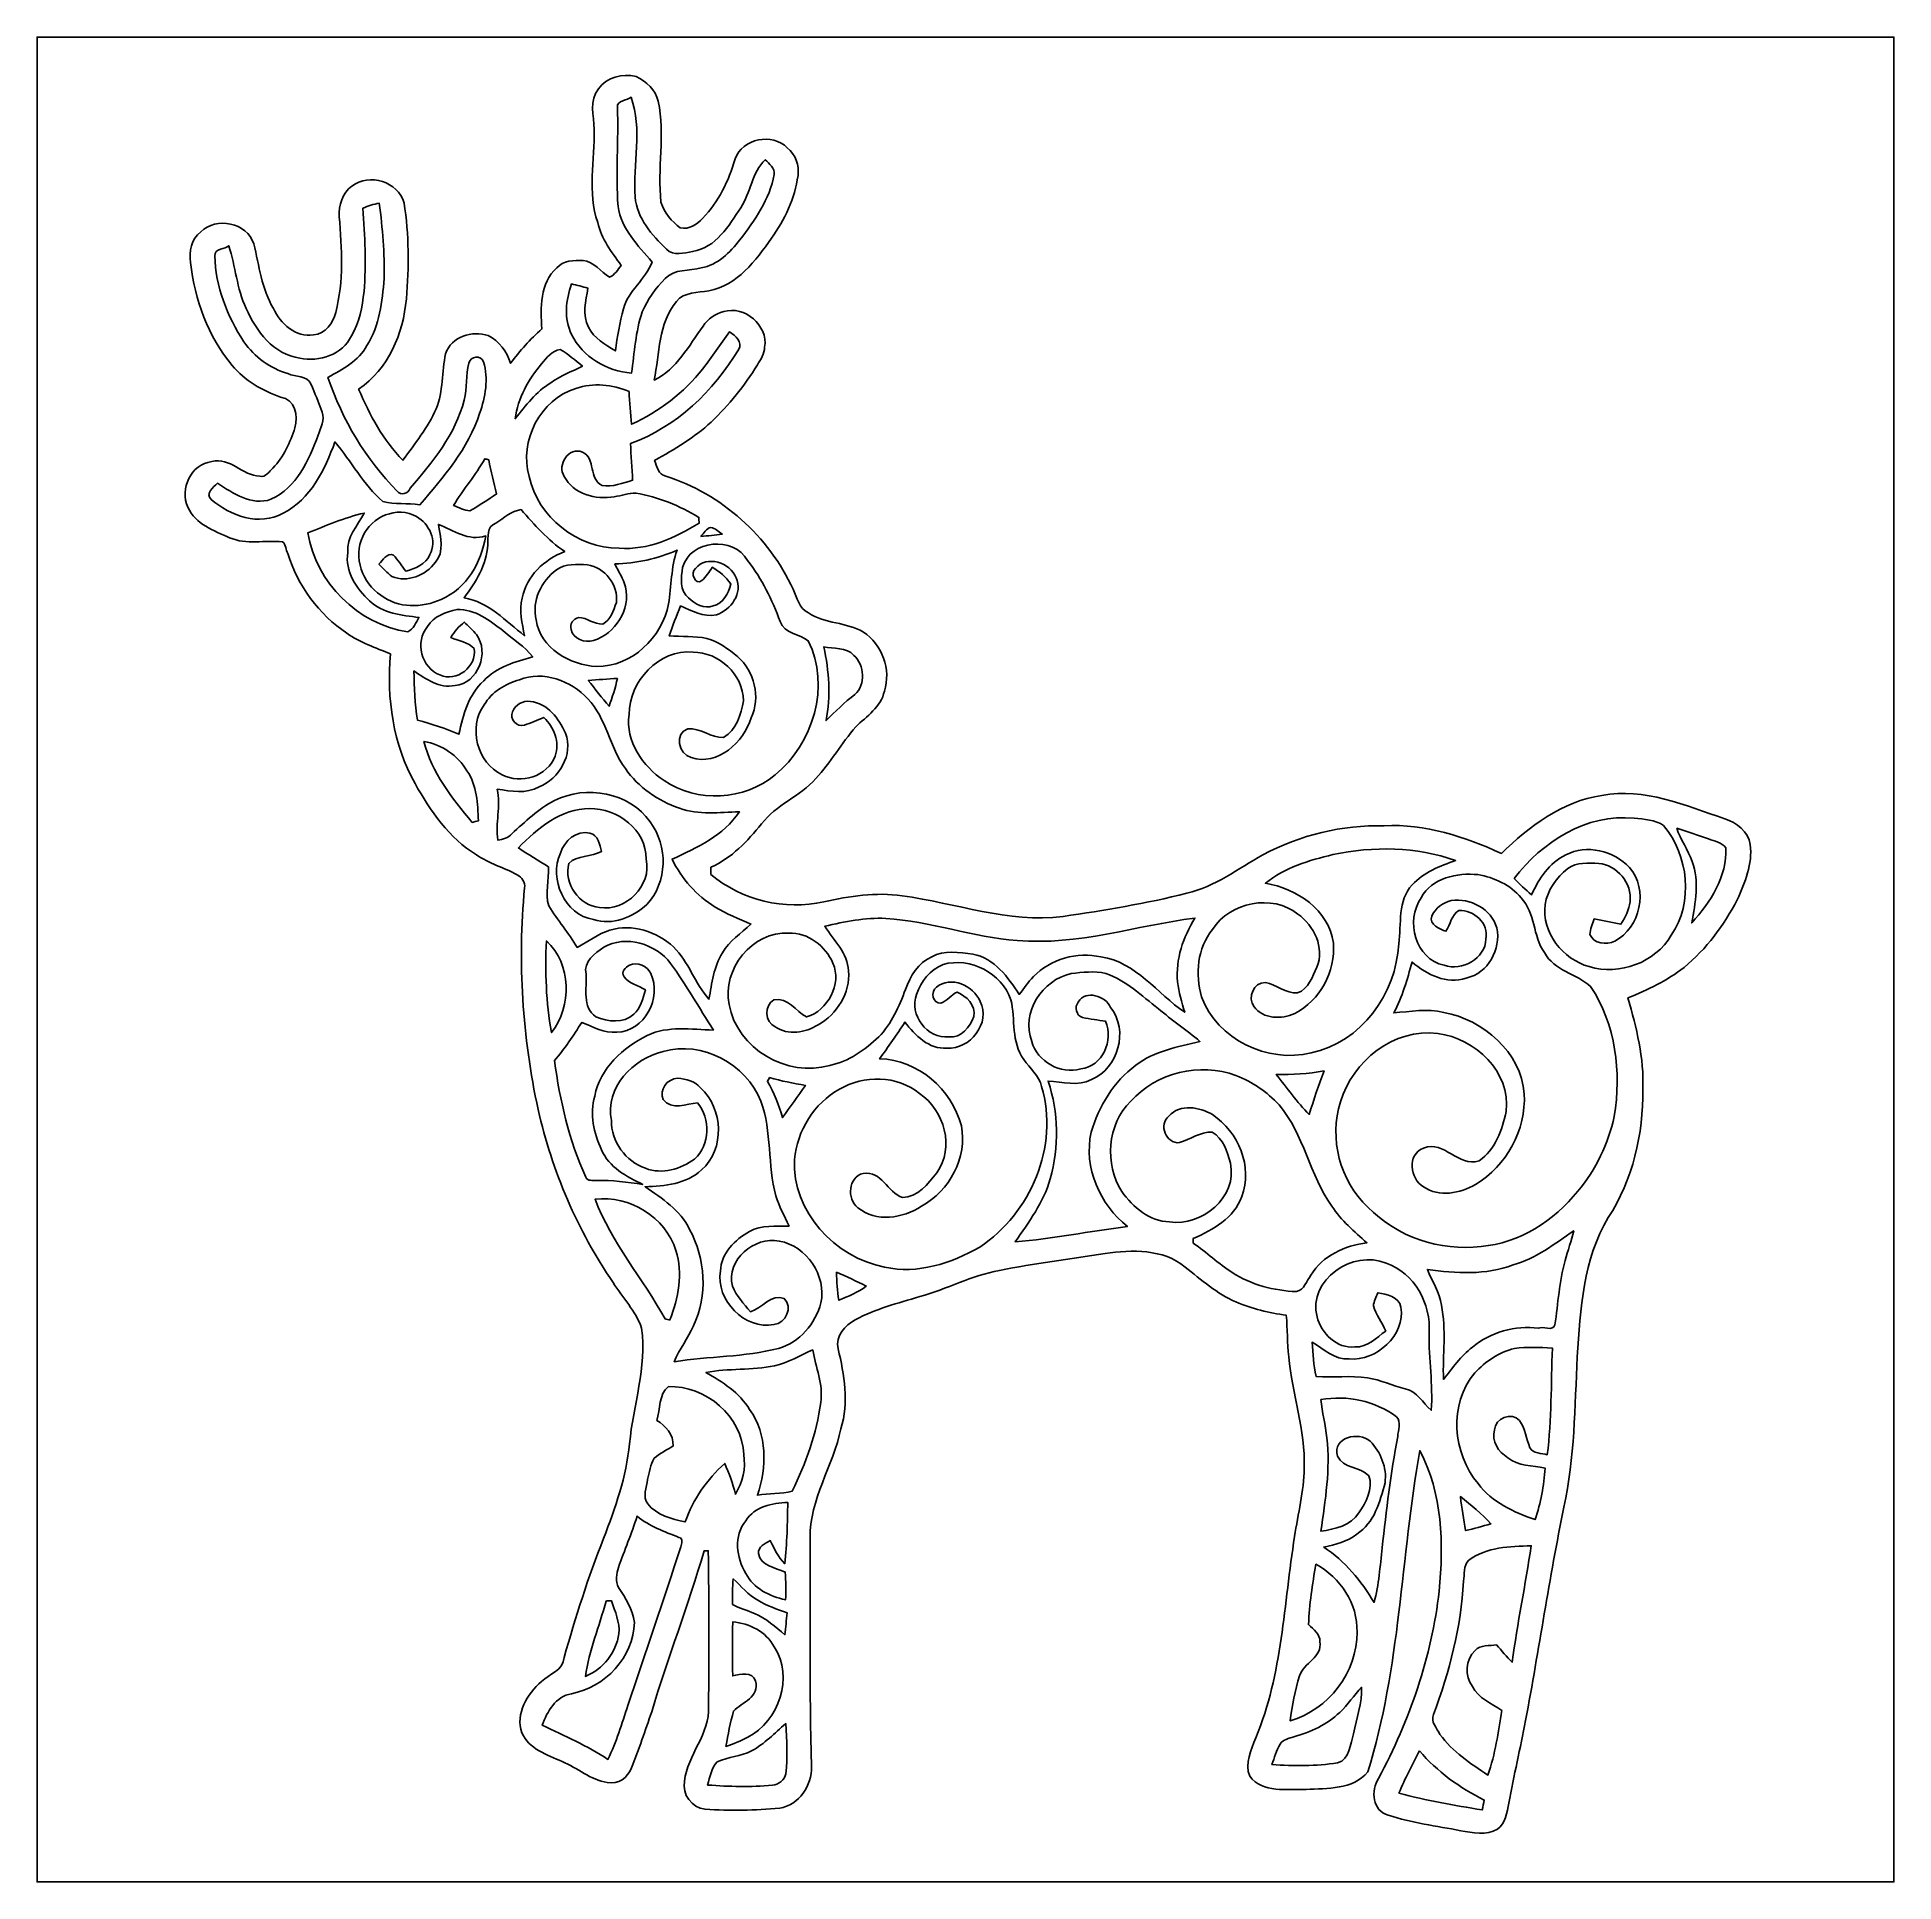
# Model space of a CAD drawing. Header units: centimetres. Extents: x -16.8 to 16.8, y -16.7 to 16.7.
import ezdxf

# ---------------------------------------------------------------- set-up
doc = ezdxf.new("R2010")
doc.units = ezdxf.units.CM
doc.header["$MEASUREMENT"] = 0
doc.layers.add('Layer 1', color=7, linetype='Continuous')

msp = doc.modelspace()

# ---------------------------------------------------------------- linework, layer by layer
at = {"layer": 'Layer 1', "color": 7}
for points, knots in [([(-16.77458, 16.66875), (-16.77458, 16.66875), (16.77458, 16.66875), (16.77458, 16.66875), (16.77458, 16.66875), (16.77458, 16.66875), (16.77458, -16.66875), (16.77458, -16.66875), (16.77458, -16.66875), (16.77458, -16.66875), (-16.77458, -16.66875), (-16.77458, -16.66875), (-16.77458, -16.66875), (-16.77458, -16.66875), (-16.77458, 16.66875), (-16.77458, 16.66875), (-16.77458, 16.66875), (-16.77458, 16.66875), (-16.77458, 16.66875), (-16.77458, 16.66875)], [0, 0, 0, 0, 0.16666667, 0.16666667, 0.16666667, 0.16666667, 0.33333333, 0.33333333, 0.33333333, 0.33333333, 0.5, 0.5, 0.5, 0.5, 0.66666667, 0.66666667, 0.66666667, 0.66666667, 1, 1, 1, 1]), ([(-6.63152, 15.73177), (-6.79944, 15.5254), (-6.72042, 15.24388), (-6.70701, 15.0054), (-6.70701, 15.0054), (-6.7056, 14.44378), (-6.83225, 13.86452), (-6.64563, 13.31807), (-6.64563, 13.31807), (-6.57684, 13.02526), (-6.39374, 12.78149), (-6.22194, 12.54196), (-6.22194, 12.54196), (-6.2865, 12.46893), (-6.33413, 12.36698), (-6.43079, 12.33241), (-6.43079, 12.33241), (-6.59377, 12.42766), (-6.71019, 12.61639), (-6.91092, 12.63086), (-6.91092, 12.63086), (-7.07425, 12.63897), (-7.26828, 12.63191), (-7.38611, 12.50103), (-7.38611, 12.50103), (-7.69197, 12.22199), (-7.67891, 11.77396), (-7.65493, 11.39543), (-7.65493, 11.39543), (-7.86659, 11.21128), (-8.04968, 10.9982), (-8.21902, 10.7756), (-8.21902, 10.7756), (-8.29239, 10.98127), (-8.41798, 11.17882), (-8.62365, 11.27372), (-8.62365, 11.27372), (-8.91258, 11.37356), (-9.29111, 11.2582), (-9.39341, 10.94811), (-9.39341, 10.94811), (-9.46573, 10.62073), (-9.43398, 10.26795), (-9.5631, 9.95257), (-9.5631, 9.95257), (-9.71338, 9.6139), (-9.94939, 9.32251), (-10.16388, 9.02335), (-10.16388, 9.02335), (-10.52407, 9.38318), (-10.76925, 9.84179), (-10.96574, 10.30676), (-10.96574, 10.30676), (-10.42317, 10.67223), (-10.16247, 11.30935), (-10.10214, 11.93941), (-10.10214, 11.93941), (-10.05381, 12.51514), (-10.05593, 13.09934), (-10.14307, 13.67084), (-10.14307, 13.67084), (-10.25208, 14.05961), (-10.76889, 14.21836), (-11.08639, 13.97741), (-11.08639, 13.97741), (-11.25608, 13.84794), (-11.33228, 13.63133), (-11.31464, 13.4239), (-11.31464, 13.4239), (-11.27125, 12.84887), (-11.22927, 12.25797), (-11.38026, 11.69494), (-11.38026, 11.69494), (-11.424, 11.50338), (-11.56758, 11.30159), (-11.7789, 11.28889), (-11.7789, 11.28889), (-12.10098, 11.23668), (-12.38179, 11.48962), (-12.50527, 11.76584), (-12.50527, 11.76584), (-12.7187, 12.12109), (-12.76209, 12.53878), (-12.85769, 12.93354), (-12.85769, 12.93354), (-12.98469, 13.31524), (-13.53855, 13.43131), (-13.81866, 13.14838), (-13.81866, 13.14838), (-13.98517, 13.01891), (-14.03526, 12.79313), (-14.00246, 12.59311), (-14.00246, 12.59311), (-13.93049, 11.92283), (-13.68496, 11.25855), (-13.25174, 10.73679), (-13.25174, 10.73679), (-13.02244, 10.46233), (-12.70953, 10.281), (-12.37544, 10.16317), (-12.37544, 10.16317), (-12.11192, 10.13001), (-12.05195, 9.82239), (-12.11545, 9.61108), (-12.11545, 9.61108), (-12.20294, 9.34685), (-12.31865, 9.08403), (-12.51338, 8.87942), (-12.51338, 8.87942), (-12.58182, 8.82332), (-12.64603, 8.70479), (-12.75045, 8.73231), (-12.75045, 8.73231), (-13.06618, 8.74501), (-13.28738, 9.08685), (-13.61969, 8.99689), (-13.61969, 8.99689), (-13.99505, 8.95315), (-14.20283, 8.50618), (-14.05255, 8.17245), (-14.05255, 8.17245), (-13.91391, 7.86871), (-13.57948, 7.74735), (-13.29584, 7.62141), (-13.29584, 7.62141), (-12.99281, 7.49018), (-12.65767, 7.58014), (-12.34017, 7.54944), (-12.34017, 7.54944), (-12.27314, 7.4997), (-12.28584, 7.39987), (-12.24492, 7.33531), (-12.24492, 7.33531), (-12.06465, 6.75393), (-11.68294, 6.23676), (-11.17882, 5.89456), (-11.17882, 5.89456), (-10.93929, 5.72523), (-10.65883, 5.63492), (-10.39036, 5.52379), (-10.39036, 5.52379), (-10.46339, 4.72228), (-10.34274, 3.88655), (-9.94692, 3.17817), (-9.94692, 3.17817), (-9.66329, 2.68676), (-9.33697, 2.18511), (-8.83426, 1.89265), (-8.83426, 1.89265), (-8.61131, 1.72932), (-8.33755, 1.66617), (-8.10154, 1.52894), (-8.10154, 1.52894), (-8.01511, 1.48414), (-7.95338, 1.39488), (-7.96572, 1.29434), (-7.96572, 1.29434), (-8.09872, -0.04163), (-8.00488, -1.40088), (-7.72231, -2.71251), (-7.72231, -2.71251), (-7.4676, -3.82588), (-7.01358, -4.89514), (-6.36623, -5.83777), (-6.36623, -5.83777), (-6.19936, -6.11434), (-5.95736, -6.35035), (-5.85188, -6.66115), (-5.85188, -6.66115), (-5.75416, -7.36917), (-6.00498, -8.05215), (-6.07025, -8.74995), (-6.07025, -8.74995), (-6.12775, -9.34473), (-6.32919, -9.90953), (-6.53979, -10.46374), (-6.53979, -10.46374), (-6.81884, -11.16542), (-7.04462, -11.88685), (-7.25205, -12.61251), (-7.25205, -12.61251), (-7.26546, -12.84958), (-7.51946, -12.90779), (-7.66163, -13.0489), (-7.66163, -13.0489), (-7.91457, -13.26974), (-8.14176, -13.62922), (-8.01476, -13.976), (-8.01476, -13.976), (-7.89234, -14.26845), (-7.55474, -14.37146), (-7.29051, -14.49493), (-7.29051, -14.49493), (-7.01216, -14.60359), (-6.77616, -14.82901), (-6.47347, -14.87064), (-6.47347, -14.87064), (-6.27521, -14.91827), (-6.10411, -14.78209), (-6.03391, -14.60959), (-6.03391, -14.60959), (-5.90374, -14.27445), (-5.78556, -13.93472), (-5.67055, -13.59464), (-5.67055, -13.59464), (-5.37422, -12.61957), (-5.01191, -11.66601), (-4.72334, -10.68846), (-4.72334, -10.68846), (-4.70464, -10.6874), (-4.6669, -10.68564), (-4.6482, -10.68458), (-4.6482, -10.68458), (-4.63338, -11.62085), (-4.63233, -12.55818), (-4.64256, -13.49516), (-4.64256, -13.49516), (-4.61539, -13.99752), (-5.02497, -14.36793), (-5.07647, -14.84947), (-5.07647, -14.84947), (-5.12833, -15.08301), (-4.94277, -15.3349), (-4.7057, -15.35501), (-4.7057, -15.35501), (-4.25732, -15.38393), (-3.80436, -15.37935), (-3.35703, -15.33807), (-3.35703, -15.33807), (-3.00814, -15.28022), (-2.77248, -14.92638), (-2.78448, -14.58348), (-2.78448, -14.58348), (-2.82046, -13.20906), (-2.80035, -11.83358), (-2.80564, -10.4588), (-2.80564, -10.4588), (-2.82434, -9.75113), (-2.3876, -9.15423), (-2.25072, -8.47866), (-2.25072, -8.47866), (-2.10432, -8.00523), (-2.18828, -7.50535), (-2.30258, -7.03545), (-2.30258, -7.03545), (-2.35409, -6.80085), (-2.17629, -6.61564), (-1.99249, -6.50981), (-1.99249, -6.50981), (-1.62736, -6.3119), (-1.22026, -6.21453), (-0.82656, -6.09106), (-0.82656, -6.09106), (-0.33761, -5.96018), (0.11218, -5.70971), (0.61278, -5.61834), (0.61278, -5.61834), (1.24531, -5.48993), (1.88736, -5.41937), (2.52342, -5.31213), (2.52342, -5.31213), (3.00955, -5.24792), (3.56905, -5.22217), (3.96699, -5.55978), (3.96699, -5.55978), (4.2612, -5.78485), (4.54166, -6.04202), (4.88703, -6.18878), (4.88703, -6.18878), (5.1756, -6.31543), (5.48534, -6.38493), (5.79614, -6.42973), (5.79614, -6.42973), (5.81872, -6.67914), (5.81131, -6.92997), (5.842, -7.17903), (5.842, -7.17903), (5.90021, -7.85424), (6.14962, -8.50618), (6.11787, -9.19021), (6.11787, -9.19021), (6.12069, -9.61002), (6.00357, -10.01607), (5.94748, -10.42917), (5.94748, -10.42917), (5.74675, -11.64555), (5.73193, -12.91308), (5.24369, -14.06454), (5.24369, -14.06454), (5.16114, -14.28256), (5.03943, -14.52774), (5.13574, -14.76022), (5.13574, -14.76022), (5.36893, -15.07702), (5.81519, -14.98071), (6.15456, -15.00011), (6.15456, -15.00011), (6.53768, -14.97365), (6.99699, -15.00752), (7.26828, -14.6812), (7.26828, -14.6812), (7.85742, -12.79878), (7.86624, -10.80488), (8.20808, -8.87483), (8.20808, -8.87483), (8.61871, -9.646), (8.63988, -10.56287), (8.55909, -11.41271), (8.55909, -11.41271), (8.42327, -12.60087), (8.02569, -13.7481), (7.46337, -14.79973), (7.46337, -14.79973), (7.31837, -15.01387), (7.35083, -15.3924), (7.63976, -15.46119), (7.63976, -15.46119), (8.06238, -15.60654), (8.51076, -15.65592), (8.9475, -15.74482), (8.9475, -15.74482), (9.1627, -15.77164), (9.41387, -15.84043), (9.61214, -15.71519), (9.61214, -15.71519), (9.76489, -15.61218), (9.78217, -15.40933), (9.81781, -15.24706), (9.81781, -15.24706), (9.90882, -14.74787), (10.02312, -14.25328), (10.12084, -13.75551), (10.12084, -13.75551), (10.36285, -12.47069), (10.54629, -11.17565), (10.8137, -9.89577), (10.8137, -9.89577), (11.0049, -9.00254), (11.01266, -8.08567), (11.05112, -7.17762), (11.05112, -7.17762), (11.11391, -6.32531), (11.16154, -5.41584), (11.6138, -4.66372), (11.6138, -4.66372), (12.05724, -3.9811), (12.25091, -3.15454), (12.23751, -2.34562), (12.23751, -2.34562), (12.26573, -1.78188), (12.12039, -1.23155), (11.96975, -0.69391), (11.96975, -0.69391), (12.32852, -0.55139), (12.67813, -0.38029), (12.98504, -0.14288), (12.98504, -0.14288), (13.38897, 0.18944), (13.70365, 0.61913), (13.94495, 1.08091), (13.94495, 1.08091), (14.08536, 1.3903), (14.22576, 1.72861), (14.17849, 2.0761), (14.17849, 2.0761), (14.14533, 2.30928), (13.93472, 2.47544), (13.72164, 2.54317), (13.72164, 2.54317), (13.00868, 2.77389), (12.26679, 3.12173), (11.49844, 2.96263), (11.49844, 2.96263), (10.78265, 2.86244), (10.18716, 2.40242), (9.68199, 1.91594), (9.68199, 1.91594), (9.02123, 2.22321), (8.30404, 2.45428), (7.56708, 2.41794), (7.56708, 2.41794), (6.80649, 2.43134), (6.04344, 2.25319), (5.37492, 1.88948), (5.37492, 1.88948), (4.92407, 1.64394), (4.50991, 1.31516), (3.99979, 1.19662), (3.99979, 1.19662), (3.2639, 1.01), (2.51248, 0.89041), (1.76248, 0.77752), (1.76248, 0.77752), (0.77188, 0.65476), (-0.17674, 1.02129), (-1.14441, 1.15147), (-1.14441, 1.15147), (-1.61854, 1.22026), (-2.0955, 1.14653), (-2.55799, 1.04281), (-2.55799, 1.04281), (-3.26884, 0.87983), (-4.04283, 1.07174), (-4.60269, 1.53741), (-4.60269, 1.53741), (-4.60199, 1.58115), (-4.60128, 1.62454), (-4.60022, 1.66793), (-4.60022, 1.66793), (-4.22346, 1.83374), (-3.94194, 2.1396), (-3.68618, 2.45181), (-3.68618, 2.45181), (-3.42265, 2.79753), (-2.98732, 2.94393), (-2.70722, 3.27131), (-2.70722, 3.27131), (-2.43593, 3.55847), (-2.23979, 3.90596), (-1.98367, 4.20511), (-1.98367, 4.20511), (-1.78647, 4.39455), (-1.52224, 4.56247), (-1.46614, 4.85105), (-1.46614, 4.85105), (-1.33738, 5.2384), (-1.50989, 5.69207), (-1.84397, 5.91785), (-1.84397, 5.91785), (-2.15124, 6.09953), (-2.53965, 6.06425), (-2.83845, 6.26498), (-2.83845, 6.26498), (-3.01096, 6.34189), (-3.04024, 6.53874), (-3.11609, 6.68972), (-3.11609, 6.68972), (-3.55353, 7.65069), (-4.40902, 8.41375), (-5.41549, 8.73442), (-5.41549, 8.73442), (-5.54814, 8.76265), (-5.58094, 8.91258), (-5.61728, 9.02053), (-5.61728, 9.02053), (-5.25427, 9.2142), (-4.90291, 9.43645), (-4.59493, 9.71056), (-4.59493, 9.71056), (-4.27708, 10.01995), (-3.99309, 10.36602), (-3.76096, 10.74455), (-3.76096, 10.74455), (-3.70099, 10.84227), (-3.63714, 10.94705), (-3.62903, 11.06452), (-3.62903, 11.06452), (-3.56306, 11.45752), (-3.99274, 11.82617), (-4.36951, 11.70905), (-4.36951, 11.70905), (-4.51838, 11.66671), (-4.65878, 11.57922), (-4.74133, 11.44552), (-4.74133, 11.44552), (-4.9978, 11.0938), (-5.21476, 10.66941), (-5.62293, 10.46974), (-5.62293, 10.46974), (-5.5312, 10.95022), (-5.5499, 11.4935), (-5.22393, 11.89179), (-5.22393, 11.89179), (-5.08388, 12.06853), (-4.83517, 12.04348), (-4.63797, 12.08687), (-4.63797, 12.08687), (-4.12433, 12.18142), (-3.78636, 12.63191), (-3.50732, 13.03337), (-3.50732, 13.03337), (-3.26073, 13.3664), (-3.08681, 13.75551), (-3.02613, 14.16614), (-3.02613, 14.16614), (-2.99932, 14.35417), (-3.07128, 14.54856), (-3.22016, 14.66568), (-3.22016, 14.66568), (-3.4865, 14.94861), (-4.03401, 14.83325), (-4.16384, 14.46953), (-4.16384, 14.46953), (-4.27496, 14.07301), (-4.46229, 13.69166), (-4.7498, 13.39286), (-4.7498, 13.39286), (-4.85316, 13.28385), (-4.99216, 13.18542), (-5.15338, 13.22317), (-5.15338, 13.22317), (-5.31178, 13.33535), (-5.44442, 13.49798), (-5.50263, 13.68496), (-5.50263, 13.68496), (-5.57036, 14.29103), (-5.42713, 14.90733), (-5.55202, 15.50952), (-5.55202, 15.50952), (-5.59788, 15.71378), (-5.76615, 15.87077), (-5.94995, 15.95755), (-5.94995, 15.95755), (-6.19901, 16.01258), (-6.48406, 15.95155), (-6.63152, 15.73177)], [0, 0, 0, 0, 0.00769231, 0.00769231, 0.00769231, 0.00769231, 0.01538462, 0.01538462, 0.01538462, 0.01538462, 0.02307692, 0.02307692, 0.02307692, 0.02307692, 0.03076923, 0.03076923, 0.03076923, 0.03076923, 0.03846154, 0.03846154, 0.03846154, 0.03846154, 0.04615385, 0.04615385, 0.04615385, 0.04615385, 0.05384615, 0.05384615, 0.05384615, 0.05384615, 0.06153846, 0.06153846, 0.06153846, 0.06153846, 0.06923077, 0.06923077, 0.06923077, 0.06923077, 0.07692308, 0.07692308, 0.07692308, 0.07692308, 0.08461538, 0.08461538, 0.08461538, 0.08461538, 0.09230769, 0.09230769, 0.09230769, 0.09230769, 0.1, 0.1, 0.1, 0.1, 0.10769231, 0.10769231, 0.10769231, 0.10769231, 0.11538462, 0.11538462, 0.11538462, 0.11538462, 0.12307692, 0.12307692, 0.12307692, 0.12307692, 0.13076923, 0.13076923, 0.13076923, 0.13076923, 0.13846154, 0.13846154, 0.13846154, 0.13846154, 0.14615385, 0.14615385, 0.14615385, 0.14615385, 0.15384615, 0.15384615, 0.15384615, 0.15384615, 0.16153846, 0.16153846, 0.16153846, 0.16153846, 0.16923077, 0.16923077, 0.16923077, 0.16923077, 0.17692308, 0.17692308, 0.17692308, 0.17692308, 0.18461538, 0.18461538, 0.18461538, 0.18461538, 0.19230769, 0.19230769, 0.19230769, 0.19230769, 0.2, 0.2, 0.2, 0.2, 0.20769231, 0.20769231, 0.20769231, 0.20769231, 0.21538462, 0.21538462, 0.21538462, 0.21538462, 0.22307692, 0.22307692, 0.22307692, 0.22307692, 0.23076923, 0.23076923, 0.23076923, 0.23076923, 0.23846154, 0.23846154, 0.23846154, 0.23846154, 0.24615385, 0.24615385, 0.24615385, 0.24615385, 0.25384615, 0.25384615, 0.25384615, 0.25384615, 0.26153846, 0.26153846, 0.26153846, 0.26153846, 0.26923077, 0.26923077, 0.26923077, 0.26923077, 0.27692308, 0.27692308, 0.27692308, 0.27692308, 0.28461538, 0.28461538, 0.28461538, 0.28461538, 0.29230769, 0.29230769, 0.29230769, 0.29230769, 0.3, 0.3, 0.3, 0.3, 0.30769231, 0.30769231, 0.30769231, 0.30769231, 0.31538462, 0.31538462, 0.31538462, 0.31538462, 0.32307692, 0.32307692, 0.32307692, 0.32307692, 0.33076923, 0.33076923, 0.33076923, 0.33076923, 0.33846154, 0.33846154, 0.33846154, 0.33846154, 0.34615385, 0.34615385, 0.34615385, 0.34615385, 0.35384615, 0.35384615, 0.35384615, 0.35384615, 0.36153846, 0.36153846, 0.36153846, 0.36153846, 0.36923077, 0.36923077, 0.36923077, 0.36923077, 0.37692308, 0.37692308, 0.37692308, 0.37692308, 0.38461538, 0.38461538, 0.38461538, 0.38461538, 0.39230769, 0.39230769, 0.39230769, 0.39230769, 0.4, 0.4, 0.4, 0.4, 0.40769231, 0.40769231, 0.40769231, 0.40769231, 0.41538462, 0.41538462, 0.41538462, 0.41538462, 0.42307692, 0.42307692, 0.42307692, 0.42307692, 0.43076923, 0.43076923, 0.43076923, 0.43076923, 0.43846154, 0.43846154, 0.43846154, 0.43846154, 0.44615385, 0.44615385, 0.44615385, 0.44615385, 0.45384615, 0.45384615, 0.45384615, 0.45384615, 0.46153846, 0.46153846, 0.46153846, 0.46153846, 0.46923077, 0.46923077, 0.46923077, 0.46923077, 0.47692308, 0.47692308, 0.47692308, 0.47692308, 0.48461538, 0.48461538, 0.48461538, 0.48461538, 0.49230769, 0.49230769, 0.49230769, 0.49230769, 0.5, 0.5, 0.5, 0.5, 0.50769231, 0.50769231, 0.50769231, 0.50769231, 0.51538462, 0.51538462, 0.51538462, 0.51538462, 0.52307692, 0.52307692, 0.52307692, 0.52307692, 0.53076923, 0.53076923, 0.53076923, 0.53076923, 0.53846154, 0.53846154, 0.53846154, 0.53846154, 0.54615385, 0.54615385, 0.54615385, 0.54615385, 0.55384615, 0.55384615, 0.55384615, 0.55384615, 0.56153846, 0.56153846, 0.56153846, 0.56153846, 0.56923077, 0.56923077, 0.56923077, 0.56923077, 0.57692308, 0.57692308, 0.57692308, 0.57692308, 0.58461538, 0.58461538, 0.58461538, 0.58461538, 0.59230769, 0.59230769, 0.59230769, 0.59230769, 0.6, 0.6, 0.6, 0.6, 0.60769231, 0.60769231, 0.60769231, 0.60769231, 0.61538462, 0.61538462, 0.61538462, 0.61538462, 0.62307692, 0.62307692, 0.62307692, 0.62307692, 0.63076923, 0.63076923, 0.63076923, 0.63076923, 0.63846154, 0.63846154, 0.63846154, 0.63846154, 0.64615385, 0.64615385, 0.64615385, 0.64615385, 0.65384615, 0.65384615, 0.65384615, 0.65384615, 0.66153846, 0.66153846, 0.66153846, 0.66153846, 0.66923077, 0.66923077, 0.66923077, 0.66923077, 0.67692308, 0.67692308, 0.67692308, 0.67692308, 0.68461538, 0.68461538, 0.68461538, 0.68461538, 0.69230769, 0.69230769, 0.69230769, 0.69230769, 0.7, 0.7, 0.7, 0.7, 0.70769231, 0.70769231, 0.70769231, 0.70769231, 0.71538462, 0.71538462, 0.71538462, 0.71538462, 0.72307692, 0.72307692, 0.72307692, 0.72307692, 0.73076923, 0.73076923, 0.73076923, 0.73076923, 0.73846154, 0.73846154, 0.73846154, 0.73846154, 0.74615385, 0.74615385, 0.74615385, 0.74615385, 0.75384615, 0.75384615, 0.75384615, 0.75384615, 0.76153846, 0.76153846, 0.76153846, 0.76153846, 0.76923077, 0.76923077, 0.76923077, 0.76923077, 0.77692308, 0.77692308, 0.77692308, 0.77692308, 0.78461538, 0.78461538, 0.78461538, 0.78461538, 0.79230769, 0.79230769, 0.79230769, 0.79230769, 0.8, 0.8, 0.8, 0.8, 0.80769231, 0.80769231, 0.80769231, 0.80769231, 0.81538462, 0.81538462, 0.81538462, 0.81538462, 0.82307692, 0.82307692, 0.82307692, 0.82307692, 0.83076923, 0.83076923, 0.83076923, 0.83076923, 0.83846154, 0.83846154, 0.83846154, 0.83846154, 0.84615385, 0.84615385, 0.84615385, 0.84615385, 0.85384615, 0.85384615, 0.85384615, 0.85384615, 0.86153846, 0.86153846, 0.86153846, 0.86153846, 0.86923077, 0.86923077, 0.86923077, 0.86923077, 0.87692308, 0.87692308, 0.87692308, 0.87692308, 0.88461538, 0.88461538, 0.88461538, 0.88461538, 0.89230769, 0.89230769, 0.89230769, 0.89230769, 0.9, 0.9, 0.9, 0.9, 0.90769231, 0.90769231, 0.90769231, 0.90769231, 0.91538462, 0.91538462, 0.91538462, 0.91538462, 0.92307692, 0.92307692, 0.92307692, 0.92307692, 0.93076923, 0.93076923, 0.93076923, 0.93076923, 0.93846154, 0.93846154, 0.93846154, 0.93846154, 0.94615385, 0.94615385, 0.94615385, 0.94615385, 0.95384615, 0.95384615, 0.95384615, 0.95384615, 0.96153846, 0.96153846, 0.96153846, 0.96153846, 0.96923077, 0.96923077, 0.96923077, 0.96923077, 0.97692308, 0.97692308, 0.97692308, 0.97692308, 0.98461538, 0.98461538, 0.98461538, 0.98461538, 1, 1, 1, 1]), ([(-6.29003, 15.40016), (-6.30696, 15.52892), (-6.09988, 15.52787), (-6.04379, 15.58219), (-6.04379, 15.58219), (-5.83106, 15.00611), (-6.00992, 14.37499), (-5.97112, 13.7795), (-5.97112, 13.7795), (-5.93266, 13.39427), (-5.66843, 13.09264), (-5.40209, 12.83547), (-5.40209, 12.83547), (-5.27685, 12.70811), (-5.08282, 12.77056), (-4.93042, 12.79419), (-4.93042, 12.79419), (-4.5085, 12.86051), (-4.27567, 13.26303), (-4.06012, 13.58653), (-4.06012, 13.58653), (-3.88126, 13.85958), (-3.8608, 14.22153), (-3.61774, 14.45295), (-3.61774, 14.45295), (-3.55318, 14.3764), (-3.43676, 14.30337), (-3.45758, 14.18766), (-3.45758, 14.18766), (-3.53695, 13.73928), (-3.80647, 13.35758), (-4.07635, 13.00268), (-4.07635, 13.00268), (-4.25838, 12.77902), (-4.47463, 12.54831), (-4.77379, 12.49997), (-4.77379, 12.49997), (-4.98969, 12.43859), (-5.25956, 12.48869), (-5.42431, 12.30383), (-5.42431, 12.30383), (-5.60282, 12.1352), (-5.74604, 11.92918), (-5.84094, 11.70234), (-5.84094, 11.70234), (-5.96441, 11.34639), (-5.98029, 10.96645), (-6.03285, 10.59639), (-6.03285, 10.59639), (-6.48088, 10.6366), (-6.91868, 10.88461), (-7.118, 11.29736), (-7.118, 11.29736), (-7.2644, 11.58346), (-7.22066, 11.91648), (-7.11835, 12.20823), (-7.11835, 12.20823), (-7.02098, 12.18671), (-6.91938, 12.16096), (-6.82237, 12.13167), (-6.82237, 12.13167), (-6.86223, 11.89919), (-6.9282, 11.64837), (-6.81108, 11.42577), (-6.81108, 11.42577), (-6.7123, 11.22609), (-6.50628, 11.11497), (-6.32672, 10.99785), (-6.32672, 10.99785), (-6.29038, 11.25432), (-6.24664, 11.51008), (-6.18208, 11.76091), (-6.18208, 11.76091), (-6.09177, 12.08581), (-5.77674, 12.29395), (-5.6642, 12.60228), (-5.6642, 12.60228), (-5.91538, 12.90743), (-6.21841, 13.19601), (-6.27698, 13.60981), (-6.27698, 13.60981), (-6.32636, 14.2053), (-6.26498, 14.80361), (-6.29003, 15.40016)], [0, 0, 0, 0, 0.04545455, 0.04545455, 0.04545455, 0.04545455, 0.09090909, 0.09090909, 0.09090909, 0.09090909, 0.13636364, 0.13636364, 0.13636364, 0.13636364, 0.18181818, 0.18181818, 0.18181818, 0.18181818, 0.22727273, 0.22727273, 0.22727273, 0.22727273, 0.27272727, 0.27272727, 0.27272727, 0.27272727, 0.31818182, 0.31818182, 0.31818182, 0.31818182, 0.36363636, 0.36363636, 0.36363636, 0.36363636, 0.40909091, 0.40909091, 0.40909091, 0.40909091, 0.45454545, 0.45454545, 0.45454545, 0.45454545, 0.5, 0.5, 0.5, 0.5, 0.54545455, 0.54545455, 0.54545455, 0.54545455, 0.59090909, 0.59090909, 0.59090909, 0.59090909, 0.63636364, 0.63636364, 0.63636364, 0.63636364, 0.68181818, 0.68181818, 0.68181818, 0.68181818, 0.72727273, 0.72727273, 0.72727273, 0.72727273, 0.77272727, 0.77272727, 0.77272727, 0.77272727, 0.81818182, 0.81818182, 0.81818182, 0.81818182, 0.86363636, 0.86363636, 0.86363636, 0.86363636, 0.90909091, 0.90909091, 0.90909091, 0.90909091, 1, 1, 1, 1]), ([(-10.88884, 13.57736), (-10.79429, 13.61934), (-10.69516, 13.65038), (-10.59251, 13.66591), (-10.59251, 13.66591), (-10.53218, 13.21541), (-10.49479, 12.76032), (-10.50678, 12.30559), (-10.50678, 12.30559), (-10.5343, 11.89073), (-10.58757, 11.45469), (-10.81652, 11.09663), (-10.81652, 11.09663), (-10.95728, 10.81052), (-11.25714, 10.67188), (-11.51925, 10.51913), (-11.51925, 10.51913), (-11.26384, 9.75042), (-10.83451, 9.04275), (-10.26936, 8.46243), (-10.26936, 8.46243), (-10.20551, 8.38059), (-10.06616, 8.41375), (-10.03476, 8.51747), (-10.03476, 8.51747), (-9.62484, 8.98631), (-9.21526, 9.49501), (-9.05792, 10.11061), (-9.05792, 10.11061), (-9.00924, 10.33004), (-9.02476, 10.55934), (-8.97502, 10.77842), (-8.97502, 10.77842), (-8.94644, 10.90507), (-8.75312, 10.92764), (-8.70973, 10.79959), (-8.70973, 10.79959), (-8.61272, 10.49726), (-8.67622, 10.16353), (-8.77852, 9.87002), (-8.77852, 9.87002), (-8.98313, 9.23325), (-9.4301, 8.71749), (-9.85838, 8.21866), (-9.85838, 8.21866), (-10.07957, 8.25112), (-10.31134, 8.21902), (-10.52724, 8.27934), (-10.52724, 8.27934), (-10.88073, 8.58061), (-11.09663, 9.00289), (-11.39366, 9.35461), (-11.39366, 9.35461), (-11.57252, 8.85261), (-11.83569, 8.31779), (-12.33099, 8.06415), (-12.33099, 8.06415), (-12.76315, 7.82743), (-13.28491, 8.0137), (-13.62745, 8.31532), (-13.62745, 8.31532), (-13.74281, 8.42574), (-13.59182, 8.53334), (-13.51351, 8.60637), (-13.51351, 8.60637), (-13.23481, 8.4268), (-12.89897, 8.19503), (-12.54901, 8.31603), (-12.54901, 8.31603), (-12.07911, 8.5284), (-11.86921, 9.0237), (-11.6967, 9.47491), (-11.6967, 9.47491), (-11.65437, 9.6079), (-11.56758, 9.75078), (-11.6265, 9.89224), (-11.6265, 9.89224), (-11.69247, 10.06228), (-11.75138, 10.23549), (-11.82934, 10.40024), (-11.82934, 10.40024), (-11.89355, 10.56217), (-12.11298, 10.52301), (-12.24315, 10.58933), (-12.24315, 10.58933), (-12.56383, 10.68141), (-12.84958, 10.88672), (-13.03726, 11.16259), (-13.03726, 11.16259), (-13.33994, 11.62332), (-13.55231, 12.16237), (-13.5636, 12.71834), (-13.5636, 12.71834), (-13.58406, 12.84993), (-13.36216, 12.83476), (-13.31242, 12.89932), (-13.31242, 12.89932), (-13.18824, 12.52714), (-13.16955, 12.12568), (-12.9988, 11.76761), (-12.9988, 11.76761), (-12.81924, 11.35733), (-12.50103, 10.93364), (-12.0269, 10.86732), (-12.0269, 10.86732), (-11.67553, 10.79112), (-11.25714, 10.93329), (-11.09416, 11.27019), (-11.09416, 11.27019), (-10.94599, 11.51043), (-10.90507, 11.79583), (-10.86732, 12.07029), (-10.86732, 12.07029), (-10.82534, 12.57194), (-10.85074, 13.07641), (-10.88884, 13.57736)], [0, 0, 0, 0, 0.03333333, 0.03333333, 0.03333333, 0.03333333, 0.06666667, 0.06666667, 0.06666667, 0.06666667, 0.1, 0.1, 0.1, 0.1, 0.13333333, 0.13333333, 0.13333333, 0.13333333, 0.16666667, 0.16666667, 0.16666667, 0.16666667, 0.2, 0.2, 0.2, 0.2, 0.23333333, 0.23333333, 0.23333333, 0.23333333, 0.26666667, 0.26666667, 0.26666667, 0.26666667, 0.3, 0.3, 0.3, 0.3, 0.33333333, 0.33333333, 0.33333333, 0.33333333, 0.36666667, 0.36666667, 0.36666667, 0.36666667, 0.4, 0.4, 0.4, 0.4, 0.43333333, 0.43333333, 0.43333333, 0.43333333, 0.46666667, 0.46666667, 0.46666667, 0.46666667, 0.5, 0.5, 0.5, 0.5, 0.53333333, 0.53333333, 0.53333333, 0.53333333, 0.56666667, 0.56666667, 0.56666667, 0.56666667, 0.6, 0.6, 0.6, 0.6, 0.63333333, 0.63333333, 0.63333333, 0.63333333, 0.66666667, 0.66666667, 0.66666667, 0.66666667, 0.7, 0.7, 0.7, 0.7, 0.73333333, 0.73333333, 0.73333333, 0.73333333, 0.76666667, 0.76666667, 0.76666667, 0.76666667, 0.8, 0.8, 0.8, 0.8, 0.83333333, 0.83333333, 0.83333333, 0.83333333, 0.86666667, 0.86666667, 0.86666667, 0.86666667, 0.9, 0.9, 0.9, 0.9, 0.93333333, 0.93333333, 0.93333333, 0.93333333, 1, 1, 1, 1]), ([(-4.26508, 11.3411), (-4.15819, 11.27196), (-4.01426, 11.16189), (-4.10316, 11.01972), (-4.10316, 11.01972), (-4.55154, 10.27148), (-5.22146, 9.62589), (-6.05226, 9.32603), (-6.05226, 9.32603), (-6.04273, 9.10378), (-6.02686, 8.88189), (-6.01416, 8.65964), (-6.01416, 8.65964), (-6.19231, 8.60954), (-6.38069, 8.53334), (-6.56731, 8.56721), (-6.56731, 8.56721), (-6.81249, 8.67869), (-6.67738, 9.05898), (-6.91938, 9.16905), (-6.91938, 9.16905), (-7.1688, 9.27312), (-7.38752, 8.93586), (-7.24994, 8.7316), (-7.24994, 8.7316), (-7.08519, 8.40281), (-6.68196, 8.30651), (-6.34577, 8.36189), (-6.34577, 8.36189), (-6.21594, 8.38059), (-6.08824, 8.43351), (-5.95524, 8.42962), (-5.95524, 8.42962), (-5.55061, 8.36083), (-5.16819, 8.19856), (-4.81648, 7.99006), (-4.81648, 7.99006), (-4.81612, 7.96361), (-4.81506, 7.91069), (-4.81471, 7.88423), (-4.81471, 7.88423), (-5.24828, 7.61718), (-5.73758, 7.39422), (-6.26039, 7.43232), (-6.26039, 7.43232), (-7.00899, 7.43585), (-7.73395, 7.9883), (-7.88211, 8.7309), (-7.88211, 8.7309), (-8.07367, 9.37189), (-7.67962, 10.12261), (-7.04074, 10.3191), (-7.04074, 10.3191), (-6.72289, 10.42846), (-6.38422, 10.39319), (-6.07836, 10.26407), (-6.07836, 10.26407), (-6.06743, 10.06722), (-6.05825, 9.86966), (-6.03356, 9.67387), (-6.03356, 9.67387), (-5.53473, 9.90141), (-5.08917, 10.24396), (-4.74874, 10.674), (-4.74874, 10.674), (-4.578, 10.88954), (-4.42842, 11.12026), (-4.26508, 11.3411)], [0, 0, 0, 0, 0.05555556, 0.05555556, 0.05555556, 0.05555556, 0.11111111, 0.11111111, 0.11111111, 0.11111111, 0.16666667, 0.16666667, 0.16666667, 0.16666667, 0.22222222, 0.22222222, 0.22222222, 0.22222222, 0.27777778, 0.27777778, 0.27777778, 0.27777778, 0.33333333, 0.33333333, 0.33333333, 0.33333333, 0.38888889, 0.38888889, 0.38888889, 0.38888889, 0.44444444, 0.44444444, 0.44444444, 0.44444444, 0.5, 0.5, 0.5, 0.5, 0.55555556, 0.55555556, 0.55555556, 0.55555556, 0.61111111, 0.61111111, 0.61111111, 0.61111111, 0.66666667, 0.66666667, 0.66666667, 0.66666667, 0.72222222, 0.72222222, 0.72222222, 0.72222222, 0.77777778, 0.77777778, 0.77777778, 0.77777778, 0.83333333, 0.83333333, 0.83333333, 0.83333333, 0.88888889, 0.88888889, 0.88888889, 0.88888889, 1, 1, 1, 1]), ([(-7.66198, 10.76748), (-7.56744, 10.87085), (-7.47219, 11.00455), (-7.32226, 11.02466), (-7.32226, 11.02466), (-7.17868, 10.93929), (-7.05132, 10.82957), (-6.92221, 10.72374), (-6.92221, 10.72374), (-7.11412, 10.62426), (-7.31767, 10.54629), (-7.49547, 10.42211), (-7.49547, 10.42211), (-7.75723, 10.25984), (-7.94632, 10.01183), (-8.13435, 9.773), (-8.13435, 9.773), (-8.08884, 10.14448), (-7.89481, 10.48209), (-7.66198, 10.76748)], [0, 0, 0, 0, 0.16666667, 0.16666667, 0.16666667, 0.16666667, 0.33333333, 0.33333333, 0.33333333, 0.33333333, 0.5, 0.5, 0.5, 0.5, 0.66666667, 0.66666667, 0.66666667, 0.66666667, 1, 1, 1, 1]), ([(-8.68574, 9.0484), (-8.6681, 9.04381), (-8.63247, 9.03429), (-8.61483, 9.0297), (-8.61483, 9.0297), (-8.57814, 8.82227), (-8.52346, 8.61907), (-8.47266, 8.41516), (-8.47266, 8.41516), (-8.63106, 8.31039), (-8.78734, 8.20244), (-8.95385, 8.11071), (-8.95385, 8.11071), (-9.05969, 8.11424), (-9.15458, 8.16998), (-9.25124, 8.20632), (-9.25124, 8.20632), (-9.07239, 8.49348), (-8.85543, 8.75524), (-8.68574, 9.0484)], [0, 0, 0, 0, 0.16666667, 0.16666667, 0.16666667, 0.16666667, 0.33333333, 0.33333333, 0.33333333, 0.33333333, 0.5, 0.5, 0.5, 0.5, 0.66666667, 0.66666667, 0.66666667, 0.66666667, 1, 1, 1, 1]), ([(-11.88438, 7.70784), (-11.55065, 7.8426), (-11.21692, 7.98618), (-10.8652, 8.06873), (-10.8652, 8.06873), (-10.98585, 7.84084), (-11.18447, 7.6327), (-11.16295, 7.35436), (-11.16295, 7.35436), (-11.21375, 7.01534), (-11.00631, 6.70172), (-10.76925, 6.48229), (-10.76925, 6.48229), (-10.52477, 6.25475), (-10.19104, 6.21524), (-9.87531, 6.18278), (-9.87531, 6.18278), (-9.93105, 6.0893), (-9.97232, 5.97147), (-10.07674, 5.92173), (-10.07674, 5.92173), (-10.97844, 6.05155), (-11.73621, 6.81249), (-11.88438, 7.70784)], [0, 0, 0, 0, 0.14285714, 0.14285714, 0.14285714, 0.14285714, 0.28571429, 0.28571429, 0.28571429, 0.28571429, 0.42857143, 0.42857143, 0.42857143, 0.42857143, 0.57142857, 0.57142857, 0.57142857, 0.57142857, 0.71428571, 0.71428571, 0.71428571, 0.71428571, 1, 1, 1, 1]), ([(-10.8899, 7.64258), (-10.74067, 8.00065), (-10.26478, 8.20561), (-9.91799, 8.00382), (-9.91799, 8.00382), (-9.69328, 7.87506), (-9.5377, 7.56073), (-9.68022, 7.31837), (-9.68022, 7.31837), (-9.75043, 7.13775), (-9.94234, 7.06614), (-10.11273, 7.01887), (-10.11273, 7.01887), (-10.18505, 7.11764), (-10.25948, 7.21572), (-10.33709, 7.30956), (-10.33709, 7.30956), (-10.45704, 7.35154), (-10.52336, 7.21184), (-10.59956, 7.14622), (-10.59956, 7.14622), (-10.52513, 7.0679), (-10.45034, 6.98994), (-10.36743, 6.91974), (-10.36743, 6.91974), (-10.08521, 6.80649), (-9.7476, 6.93914), (-9.57792, 7.17903), (-9.57792, 7.17903), (-9.41141, 7.36847), (-9.48655, 7.63623), (-9.52359, 7.86201), (-9.52359, 7.86201), (-9.25124, 7.7537), (-8.97643, 7.55332), (-8.66951, 7.65457), (-8.66951, 7.65457), (-8.74466, 7.18185), (-9.01347, 6.70066), (-9.47244, 6.5084), (-9.47244, 6.5084), (-9.81428, 6.35141), (-10.25772, 6.34259), (-10.56358, 6.58283), (-10.56358, 6.58283), (-10.8966, 6.79838), (-11.06946, 7.27675), (-10.8899, 7.64258)], [0, 0, 0, 0, 0.07692308, 0.07692308, 0.07692308, 0.07692308, 0.15384615, 0.15384615, 0.15384615, 0.15384615, 0.23076923, 0.23076923, 0.23076923, 0.23076923, 0.30769231, 0.30769231, 0.30769231, 0.30769231, 0.38461538, 0.38461538, 0.38461538, 0.38461538, 0.46153846, 0.46153846, 0.46153846, 0.46153846, 0.53846154, 0.53846154, 0.53846154, 0.53846154, 0.61538462, 0.61538462, 0.61538462, 0.61538462, 0.69230769, 0.69230769, 0.69230769, 0.69230769, 0.76923077, 0.76923077, 0.76923077, 0.76923077, 0.84615385, 0.84615385, 0.84615385, 0.84615385, 1, 1, 1, 1]), ([(-8.48607, 7.88599), (-8.34425, 7.98019), (-8.20385, 8.10225), (-8.03028, 8.12976), (-8.03028, 8.12976), (-7.78757, 7.85742), (-7.54874, 7.57767), (-7.24006, 7.37447), (-7.24006, 7.37447), (-7.60906, 7.22983), (-7.93785, 6.93173), (-8.00806, 6.52815), (-8.00806, 6.52815), (-8.07896, 6.30202), (-8.007, 6.07483), (-7.96784, 5.85117), (-7.96784, 5.85117), (-8.30968, 6.11399), (-8.61272, 6.45866), (-9.06039, 6.53662), (-9.06039, 6.53662), (-8.84308, 6.81567), (-8.65787, 7.13176), (-8.63247, 7.493), (-8.63247, 7.493), (-8.61836, 7.63411), (-8.65893, 7.81897), (-8.48607, 7.88599)], [0, 0, 0, 0, 0.125, 0.125, 0.125, 0.125, 0.25, 0.25, 0.25, 0.25, 0.375, 0.375, 0.375, 0.375, 0.5, 0.5, 0.5, 0.5, 0.625, 0.625, 0.625, 0.625, 0.75, 0.75, 0.75, 0.75, 1, 1, 1, 1]), ([(-4.7812, 7.64505), (-4.72899, 7.70396), (-4.68595, 7.79251), (-4.60269, 7.80909), (-4.60269, 7.80909), (-4.52226, 7.79427), (-4.46193, 7.73254), (-4.39667, 7.68703), (-4.39667, 7.68703), (-4.52438, 7.66904), (-4.65314, 7.65669), (-4.7812, 7.64505)], [0, 0, 0, 0, 0.25, 0.25, 0.25, 0.25, 0.5, 0.5, 0.5, 0.5, 1, 1, 1, 1]), ([(-6.33554, 7.14834), (-5.94783, 7.16104), (-5.56542, 7.24006), (-5.21123, 7.39846), (-5.21123, 7.39846), (-5.32518, 7.08589), (-5.30789, 6.74934), (-5.36646, 6.4262), (-5.36646, 6.4262), (-5.48111, 5.81872), (-6.0325, 5.28955), (-6.66644, 5.2959), (-6.66644, 5.2959), (-7.14516, 5.31707), (-7.68491, 5.62892), (-7.75794, 6.13657), (-7.75794, 6.13657), (-7.83731, 6.48194), (-7.66692, 6.83577), (-7.39316, 7.0418), (-7.39316, 7.0418), (-7.23265, 7.15716), (-7.01922, 7.14304), (-6.83225, 7.13387), (-6.83225, 7.13387), (-6.51898, 7.08554), (-6.26533, 6.77016), (-6.30802, 6.45019), (-6.30802, 6.45019), (-6.35917, 6.30872), (-6.41209, 6.13481), (-6.55426, 6.06108), (-6.55426, 6.06108), (-6.70983, 6.0512), (-6.83754, 6.18102), (-6.99241, 6.1789), (-6.99241, 6.1789), (-7.08343, 6.15844), (-7.15857, 6.05861), (-7.12682, 5.96547), (-7.12682, 5.96547), (-7.08978, 5.79438), (-6.87952, 5.71288), (-6.72359, 5.76615), (-6.72359, 5.76615), (-6.3306, 5.88398), (-6.04414, 6.32531), (-6.14363, 6.73241), (-6.14363, 6.73241), (-6.18243, 6.88164), (-6.27027, 7.0104), (-6.33554, 7.14834)], [0, 0, 0, 0, 0.07142857, 0.07142857, 0.07142857, 0.07142857, 0.14285714, 0.14285714, 0.14285714, 0.14285714, 0.21428571, 0.21428571, 0.21428571, 0.21428571, 0.28571429, 0.28571429, 0.28571429, 0.28571429, 0.35714286, 0.35714286, 0.35714286, 0.35714286, 0.42857143, 0.42857143, 0.42857143, 0.42857143, 0.5, 0.5, 0.5, 0.5, 0.57142857, 0.57142857, 0.57142857, 0.57142857, 0.64285714, 0.64285714, 0.64285714, 0.64285714, 0.71428571, 0.71428571, 0.71428571, 0.71428571, 0.78571429, 0.78571429, 0.78571429, 0.78571429, 0.85714286, 0.85714286, 0.85714286, 0.85714286, 1, 1, 1, 1]), ([(-5.11246, 7.08625), (-4.96923, 7.5886), (-4.19065, 7.65457), (-3.93806, 7.20972), (-3.93806, 7.20972), (-3.67277, 6.88269), (-3.49603, 6.49711), (-3.34857, 6.10588), (-3.34857, 6.10588), (-3.2706, 5.88927), (-3.0032, 5.88433), (-2.84163, 5.7598), (-2.84163, 5.7598), (-2.43346, 4.94383), (-2.75449, 3.89819), (-3.44029, 3.33481), (-3.44029, 3.33481), (-3.9938, 2.87161), (-4.85175, 2.82363), (-5.44513, 3.23497), (-5.44513, 3.23497), (-5.83424, 3.49179), (-6.14821, 3.93912), (-6.08013, 4.42595), (-6.08013, 4.42595), (-6.07871, 5.02179), (-5.54214, 5.61164), (-4.92266, 5.55449), (-4.92266, 5.55449), (-4.45417, 5.5559), (-4.01884, 5.15302), (-4.01073, 4.67748), (-4.01073, 4.67748), (-4.06153, 4.43653), (-4.13456, 4.14232), (-4.36986, 4.01355), (-4.36986, 4.01355), (-4.60022, 4.00438), (-4.78896, 4.1843), (-5.01685, 4.17054), (-5.01685, 4.17054), (-5.26027, 4.09187), (-5.1883, 3.70875), (-4.95864, 3.65019), (-4.95864, 3.65019), (-4.47604, 3.49003), (-4.0065, 3.92712), (-3.87103, 4.36668), (-3.87103, 4.36668), (-3.69852, 4.7431), (-3.81318, 5.20665), (-4.11939, 5.47511), (-4.11939, 5.47511), (-4.28484, 5.61058), (-4.46476, 5.74499), (-4.6736, 5.80319), (-4.6736, 5.80319), (-4.89761, 5.84447), (-5.12763, 5.8353), (-5.35376, 5.848), (-5.35376, 5.848), (-5.28673, 6.02897), (-5.22711, 6.21347), (-5.14773, 6.38881), (-5.14773, 6.38881), (-4.94312, 6.29955), (-4.73675, 6.18278), (-4.50215, 6.229), (-4.50215, 6.229), (-4.23863, 6.31261), (-4.0192, 6.62305), (-4.14338, 6.89822), (-4.14338, 6.89822), (-4.25238, 7.17303), (-4.67184, 7.31591), (-4.87962, 7.06649), (-4.87962, 7.06649), (-4.98016, 6.99276), (-4.88244, 6.75852), (-4.76426, 6.84706), (-4.76426, 6.84706), (-4.68524, 6.91339), (-4.63444, 7.00546), (-4.57518, 7.08801), (-4.57518, 7.08801), (-4.44571, 7.01075), (-4.32541, 6.91515), (-4.24286, 6.78603), (-4.24286, 6.78603), (-4.28061, 6.61882), (-4.37762, 6.42726), (-4.56106, 6.38951), (-4.56106, 6.38951), (-4.72123, 6.33765), (-4.89197, 6.41809), (-5.00274, 6.53309), (-5.00274, 6.53309), (-5.16784, 6.66186), (-5.13891, 6.90562), (-5.11246, 7.08625)], [0, 0, 0, 0, 0.03846154, 0.03846154, 0.03846154, 0.03846154, 0.07692308, 0.07692308, 0.07692308, 0.07692308, 0.11538462, 0.11538462, 0.11538462, 0.11538462, 0.15384615, 0.15384615, 0.15384615, 0.15384615, 0.19230769, 0.19230769, 0.19230769, 0.19230769, 0.23076923, 0.23076923, 0.23076923, 0.23076923, 0.26923077, 0.26923077, 0.26923077, 0.26923077, 0.30769231, 0.30769231, 0.30769231, 0.30769231, 0.34615385, 0.34615385, 0.34615385, 0.34615385, 0.38461538, 0.38461538, 0.38461538, 0.38461538, 0.42307692, 0.42307692, 0.42307692, 0.42307692, 0.46153846, 0.46153846, 0.46153846, 0.46153846, 0.5, 0.5, 0.5, 0.5, 0.53846154, 0.53846154, 0.53846154, 0.53846154, 0.57692308, 0.57692308, 0.57692308, 0.57692308, 0.61538462, 0.61538462, 0.61538462, 0.61538462, 0.65384615, 0.65384615, 0.65384615, 0.65384615, 0.69230769, 0.69230769, 0.69230769, 0.69230769, 0.73076923, 0.73076923, 0.73076923, 0.73076923, 0.76923077, 0.76923077, 0.76923077, 0.76923077, 0.80769231, 0.80769231, 0.80769231, 0.80769231, 0.84615385, 0.84615385, 0.84615385, 0.84615385, 0.88461538, 0.88461538, 0.88461538, 0.88461538, 0.92307692, 0.92307692, 0.92307692, 0.92307692, 1, 1, 1, 1]), ([(-9.71938, 6.01521), (-9.61284, 6.20959), (-9.38671, 6.27592), (-9.18774, 6.32742), (-9.18774, 6.32742), (-8.86531, 6.33236), (-8.59155, 6.1274), (-8.35096, 5.9369), (-8.35096, 5.9369), (-8.16998, 5.78732), (-7.97031, 5.65468), (-7.82073, 5.47123), (-7.82073, 5.47123), (-8.13682, 5.37951), (-8.4709, 5.28496), (-8.7055, 5.03696), (-8.7055, 5.03696), (-8.97714, 4.78684), (-9.08226, 4.42136), (-9.15211, 4.07176), (-9.15211, 4.07176), (-9.39447, 4.17759), (-9.64671, 4.25873), (-9.90247, 4.32541), (-9.90247, 4.32541), (-9.9501, 4.61998), (-9.96103, 4.91843), (-9.96774, 5.21582), (-9.96774, 5.21582), (-9.74478, 5.06659), (-9.51583, 4.89232), (-9.22408, 4.95265), (-9.22408, 4.95265), (-8.80428, 4.98969), (-8.59719, 5.54919), (-8.83673, 5.87446), (-8.83673, 5.87446), (-8.89141, 5.93019), (-9.00113, 6.04132), (-9.05581, 6.09671), (-9.05581, 6.09671), (-9.15176, 6.01874), (-9.23784, 5.92843), (-9.29675, 5.81872), (-9.29675, 5.81872), (-9.15705, 5.75451), (-8.98313, 5.74111), (-8.88012, 5.61728), (-8.88012, 5.61728), (-8.82156, 5.29308), (-9.20044, 5.00168), (-9.49643, 5.14209), (-9.49643, 5.14209), (-9.8298, 5.26662), (-9.95786, 5.7471), (-9.71938, 6.01521)], [0, 0, 0, 0, 0.06666667, 0.06666667, 0.06666667, 0.06666667, 0.13333333, 0.13333333, 0.13333333, 0.13333333, 0.2, 0.2, 0.2, 0.2, 0.26666667, 0.26666667, 0.26666667, 0.26666667, 0.33333333, 0.33333333, 0.33333333, 0.33333333, 0.4, 0.4, 0.4, 0.4, 0.46666667, 0.46666667, 0.46666667, 0.46666667, 0.53333333, 0.53333333, 0.53333333, 0.53333333, 0.6, 0.6, 0.6, 0.6, 0.66666667, 0.66666667, 0.66666667, 0.66666667, 0.73333333, 0.73333333, 0.73333333, 0.73333333, 0.8, 0.8, 0.8, 0.8, 0.86666667, 0.86666667, 0.86666667, 0.86666667, 1, 1, 1, 1]), ([(-2.56187, 5.64974), (-2.38266, 5.60881), (-2.15406, 5.65009), (-2.01754, 5.49663), (-2.01754, 5.49663), (-1.82668, 5.32024), (-1.79705, 4.96782), (-1.9999, 4.78896), (-1.9999, 4.78896), (-2.18511, 4.64608), (-2.35409, 4.48451), (-2.51848, 4.318), (-2.51848, 4.318), (-2.4317, 4.76144), (-2.46451, 5.21159), (-2.56187, 5.64974)], [0, 0, 0, 0, 0.2, 0.2, 0.2, 0.2, 0.4, 0.4, 0.4, 0.4, 0.6, 0.6, 0.6, 0.6, 1, 1, 1, 1]), ([(-8.05921, 5.05672), (-7.62811, 5.2264), (-7.12788, 5.03626), (-6.82237, 4.71346), (-6.82237, 4.71346), (-6.48794, 4.35292), (-6.43079, 3.83963), (-6.14574, 3.44911), (-6.14574, 3.44911), (-5.9122, 3.10974), (-5.55378, 2.86949), (-5.16855, 2.73332), (-5.16855, 2.73332), (-4.81824, 2.61161), (-4.44818, 2.65677), (-4.08623, 2.66876), (-4.08623, 2.66876), (-4.37339, 2.23908), (-4.84611, 2.01789), (-5.30154, 1.81363), (-5.30154, 1.81363), (-5.13009, 1.45909), (-4.85846, 1.15429), (-4.52367, 0.9458), (-4.52367, 0.9458), (-4.31871, 0.82409), (-4.09469, 0.74013), (-3.87879, 0.63959), (-3.87879, 0.63959), (-4.05483, 0.47308), (-4.2672, 0.33584), (-4.39032, 0.12241), (-4.39032, 0.12241), (-4.54695, -0.12982), (-4.58435, -0.43074), (-4.63479, -0.7172), (-4.63479, -0.7172), (-4.89021, -0.43145), (-5.00204, -0.04445), (-5.27438, 0.22895), (-5.27438, 0.22895), (-5.58024, 0.50306), (-6.02262, 0.65193), (-6.42549, 0.53022), (-6.42549, 0.53022), (-6.63928, 0.46249), (-6.82061, 0.3242), (-7.01604, 0.21731), (-7.01604, 0.21731), (-7.17197, 0.47837), (-7.37023, 0.71191), (-7.53075, 0.96908), (-7.53075, 0.96908), (-7.60236, 1.19486), (-7.52193, 1.44039), (-7.53463, 1.67181), (-7.53463, 1.67181), (-7.7156, 1.78717), (-7.89693, 1.90147), (-8.07861, 2.01542), (-8.07861, 2.01542), (-7.73748, 2.37137), (-7.3085, 2.72803), (-6.78956, 2.72909), (-6.78956, 2.72909), (-6.29073, 2.73614), (-5.76545, 2.34209), (-5.76862, 1.81575), (-5.76862, 1.81575), (-5.66491, 1.33103), (-6.1341, 0.86924), (-6.61317, 0.93768), (-6.61317, 0.93768), (-6.98782, 0.97543), (-7.25558, 1.37231), (-7.16986, 1.73743), (-7.16986, 1.73743), (-7.01675, 1.89054), (-6.75993, 1.84609), (-6.57543, 1.95263), (-6.57543, 1.95263), (-6.60718, 2.07081), (-6.63822, 2.25319), (-6.78603, 2.28424), (-6.78603, 2.28424), (-7.02486, 2.34597), (-7.25311, 2.14101), (-7.32049, 1.92334), (-7.32049, 1.92334), (-7.52793, 1.4538), (-7.24853, 0.80998), (-6.72218, 0.72108), (-6.72218, 0.72108), (-6.37752, 0.61383), (-6.00922, 0.75777), (-5.75804, 0.99554), (-5.75804, 0.99554), (-5.38304, 1.391), (-5.37104, 2.05775), (-5.69913, 2.48603), (-5.69913, 2.48603), (-6.06989, 3.02189), (-6.858, 3.16336), (-7.42386, 2.87091), (-7.42386, 2.87091), (-7.72054, 2.72591), (-7.95655, 2.48991), (-8.19785, 2.27048), (-8.19785, 2.27048), (-8.26382, 2.19922), (-8.35731, 2.1657), (-8.45185, 2.15829), (-8.45185, 2.15829), (-8.50018, 2.46204), (-8.38835, 2.77178), (-8.46138, 3.07657), (-8.46138, 3.07657), (-8.2109, 3.04341), (-7.93997, 2.98768), (-7.70573, 3.1175), (-7.70573, 3.1175), (-7.34483, 3.26849), (-7.07602, 3.70381), (-7.22983, 4.08975), (-7.22983, 4.08975), (-7.34554, 4.35292), (-7.55191, 4.63303), (-7.86024, 4.66407), (-7.86024, 4.66407), (-7.99218, 4.67924), (-8.14211, 4.60939), (-8.18303, 4.47569), (-8.18303, 4.47569), (-8.24442, 4.35046), (-8.10472, 4.18536), (-7.97101, 4.2358), (-7.97101, 4.2358), (-7.85107, 4.27426), (-7.73642, 4.32823), (-7.61929, 4.3748), (-7.61929, 4.3748), (-7.43197, 4.19523), (-7.32966, 3.93488), (-7.41398, 3.67489), (-7.41398, 3.67489), (-7.55262, 3.31153), (-8.03628, 3.1556), (-8.37248, 3.33939), (-8.37248, 3.33939), (-8.82262, 3.54647), (-8.99513, 4.20546), (-8.69597, 4.60304), (-8.69597, 4.60304), (-8.56121, 4.83764), (-8.3125, 4.98263), (-8.05921, 5.05672)], [0, 0, 0, 0, 0.025, 0.025, 0.025, 0.025, 0.05, 0.05, 0.05, 0.05, 0.075, 0.075, 0.075, 0.075, 0.1, 0.1, 0.1, 0.1, 0.125, 0.125, 0.125, 0.125, 0.15, 0.15, 0.15, 0.15, 0.175, 0.175, 0.175, 0.175, 0.2, 0.2, 0.2, 0.2, 0.225, 0.225, 0.225, 0.225, 0.25, 0.25, 0.25, 0.25, 0.275, 0.275, 0.275, 0.275, 0.3, 0.3, 0.3, 0.3, 0.325, 0.325, 0.325, 0.325, 0.35, 0.35, 0.35, 0.35, 0.375, 0.375, 0.375, 0.375, 0.4, 0.4, 0.4, 0.4, 0.425, 0.425, 0.425, 0.425, 0.45, 0.45, 0.45, 0.45, 0.475, 0.475, 0.475, 0.475, 0.5, 0.5, 0.5, 0.5, 0.525, 0.525, 0.525, 0.525, 0.55, 0.55, 0.55, 0.55, 0.575, 0.575, 0.575, 0.575, 0.6, 0.6, 0.6, 0.6, 0.625, 0.625, 0.625, 0.625, 0.65, 0.65, 0.65, 0.65, 0.675, 0.675, 0.675, 0.675, 0.7, 0.7, 0.7, 0.7, 0.725, 0.725, 0.725, 0.725, 0.75, 0.75, 0.75, 0.75, 0.775, 0.775, 0.775, 0.775, 0.8, 0.8, 0.8, 0.8, 0.825, 0.825, 0.825, 0.825, 0.85, 0.85, 0.85, 0.85, 0.875, 0.875, 0.875, 0.875, 0.9, 0.9, 0.9, 0.9, 0.925, 0.925, 0.925, 0.925, 0.95, 0.95, 0.95, 0.95, 1, 1, 1, 1]), ([(-6.81531, 5.04472), (-6.64069, 5.05707), (-6.46501, 5.06871), (-6.28968, 5.07929), (-6.28968, 5.07929), (-6.32284, 4.90679), (-6.38528, 4.74169), (-6.44102, 4.57518), (-6.44102, 4.57518), (-6.56943, 4.72899), (-6.69572, 4.88456), (-6.81531, 5.04472)], [0, 0, 0, 0, 0.25, 0.25, 0.25, 0.25, 0.5, 0.5, 0.5, 0.5, 1, 1, 1, 1]), ([(-9.78676, 3.94123), (-9.46609, 3.88655), (-9.17222, 3.69111), (-9.00818, 3.40854), (-9.00818, 3.40854), (-8.82403, 3.14819), (-8.81451, 2.8127), (-8.80216, 2.50578), (-8.80216, 2.50578), (-8.83003, 2.49872), (-8.88541, 2.48461), (-8.91328, 2.47791), (-8.91328, 2.47791), (-9.27806, 2.91324), (-9.64353, 3.38032), (-9.78676, 3.94123)], [0, 0, 0, 0, 0.2, 0.2, 0.2, 0.2, 0.4, 0.4, 0.4, 0.4, 0.6, 0.6, 0.6, 0.6, 1, 1, 1, 1]), ([(9.91164, 1.46438), (10.4207, 2.12196), (11.21974, 2.64407), (12.08193, 2.5527), (12.08193, 2.5527), (12.25938, 2.53436), (12.46399, 2.52871), (12.61427, 2.41935), (12.61427, 2.41935), (13.06618, 1.88136), (13.1572, 1.03011), (12.75186, 0.44097), (12.75186, 0.44097), (12.46505, -0.0575), (11.81417, -0.29563), (11.26949, -0.12841), (11.26949, -0.12841), (10.79182, 0.00353), (10.40941, 0.48683), (10.47397, 0.99307), (10.47397, 0.99307), (10.51489, 1.25201), (10.67682, 1.48484), (10.88214, 1.64253), (10.88214, 1.64253), (11.03983, 1.76389), (11.25573, 1.74096), (11.44164, 1.73673), (11.44164, 1.73673), (11.77114, 1.70603), (12.04877, 1.37866), (12.0075, 1.04458), (12.0075, 1.04458), (11.98633, 0.89817), (11.92142, 0.76341), (11.84381, 0.63923), (11.84381, 0.63923), (11.68153, 0.66922), (11.51961, 0.70273), (11.35839, 0.73484), (11.35839, 0.73484), (11.32487, 0.64206), (11.29347, 0.54928), (11.27901, 0.45085), (11.27901, 0.45085), (11.35627, 0.28575), (11.58028, 0.25753), (11.73127, 0.33338), (11.73127, 0.33338), (12.19694, 0.5715), (12.34369, 1.26365), (11.99974, 1.66405), (11.99974, 1.66405), (11.71222, 1.96109), (11.22362, 2.09303), (10.8458, 1.89018), (10.8458, 1.89018), (10.54629, 1.75013), (10.36179, 1.46015), (10.22703, 1.17087), (10.22703, 1.17087), (10.11943, 1.26683), (10.0136, 1.36313), (9.91164, 1.46438)], [0, 0, 0, 0, 0.05882353, 0.05882353, 0.05882353, 0.05882353, 0.11764706, 0.11764706, 0.11764706, 0.11764706, 0.17647059, 0.17647059, 0.17647059, 0.17647059, 0.23529412, 0.23529412, 0.23529412, 0.23529412, 0.29411765, 0.29411765, 0.29411765, 0.29411765, 0.35294118, 0.35294118, 0.35294118, 0.35294118, 0.41176471, 0.41176471, 0.41176471, 0.41176471, 0.47058824, 0.47058824, 0.47058824, 0.47058824, 0.52941176, 0.52941176, 0.52941176, 0.52941176, 0.58823529, 0.58823529, 0.58823529, 0.58823529, 0.64705882, 0.64705882, 0.64705882, 0.64705882, 0.70588235, 0.70588235, 0.70588235, 0.70588235, 0.76470588, 0.76470588, 0.76470588, 0.76470588, 0.82352941, 0.82352941, 0.82352941, 0.82352941, 0.88235294, 0.88235294, 0.88235294, 0.88235294, 1, 1, 1, 1]), ([(12.85064, 2.37384), (13.04572, 2.3174), (13.2334, 2.23979), (13.42743, 2.17946), (13.42743, 2.17946), (13.52973, 2.13466), (13.66908, 2.12055), (13.73822, 2.01895), (13.73822, 2.01895), (13.76327, 1.50072), (13.46024, 1.02905), (13.12369, 0.66252), (13.12369, 0.66252), (13.18824, 1.02764), (13.26621, 1.41005), (13.12792, 1.76918), (13.12792, 1.76918), (13.05807, 1.98085), (12.92049, 2.16218), (12.85064, 2.37384)], [0, 0, 0, 0, 0.16666667, 0.16666667, 0.16666667, 0.16666667, 0.33333333, 0.33333333, 0.33333333, 0.33333333, 0.5, 0.5, 0.5, 0.5, 0.66666667, 0.66666667, 0.66666667, 0.66666667, 1, 1, 1, 1]), ([(6.63893, 1.89548), (7.36988, 2.05246), (8.14564, 2.03553), (8.85578, 1.79105), (8.85578, 1.79105), (8.57603, 1.68522), (8.27476, 1.5815), (8.07226, 1.34796), (8.07226, 1.34796), (7.80097, 1.07033), (7.88176, 0.63535), (7.82743, 0.28469), (7.82743, 0.28469), (7.78475, -0.61207), (7.14692, -1.50107), (6.24558, -1.6891), (6.24558, -1.6891), (5.45959, -1.87995), (4.54977, -1.44392), (4.26438, -0.67522), (4.26438, -0.67522), (4.14655, -0.26529), (4.18924, 0.20638), (4.46546, 0.54504), (4.46546, 0.54504), (4.78296, 1.04105), (5.54037, 1.18851), (6.00745, 0.82197), (6.00745, 0.82197), (6.29214, 0.61172), (6.49711, 0.21202), (6.34859, -0.13617), (6.34859, -0.13617), (6.26816, -0.31044), (6.19831, -0.53269), (6.00181, -0.60466), (6.00181, -0.60466), (5.78556, -0.6163), (5.61904, -0.45508), (5.41831, -0.41346), (5.41831, -0.41346), (5.20347, -0.41169), (5.09235, -0.68721), (5.2137, -0.85372), (5.2137, -0.85372), (5.37986, -1.0795), (5.71182, -1.08479), (5.94995, -0.97684), (5.94995, -0.97684), (6.40433, -0.73801), (6.69008, -0.2159), (6.64669, 0.29633), (6.64669, 0.29633), (6.56272, 0.90276), (5.98241, 1.28058), (5.42008, 1.37795), (5.42008, 1.37795), (5.76721, 1.66617), (6.20959, 1.7907), (6.63893, 1.89548)], [0, 0, 0, 0, 0.0625, 0.0625, 0.0625, 0.0625, 0.125, 0.125, 0.125, 0.125, 0.1875, 0.1875, 0.1875, 0.1875, 0.25, 0.25, 0.25, 0.25, 0.3125, 0.3125, 0.3125, 0.3125, 0.375, 0.375, 0.375, 0.375, 0.4375, 0.4375, 0.4375, 0.4375, 0.5, 0.5, 0.5, 0.5, 0.5625, 0.5625, 0.5625, 0.5625, 0.625, 0.625, 0.625, 0.625, 0.6875, 0.6875, 0.6875, 0.6875, 0.75, 0.75, 0.75, 0.75, 0.8125, 0.8125, 0.8125, 0.8125, 0.875, 0.875, 0.875, 0.875, 1, 1, 1, 1]), ([(8.23383, 1.11407), (8.41975, 1.47779), (8.88894, 1.57057), (9.25971, 1.53317), (9.25971, 1.53317), (9.55146, 1.48237), (9.8492, 1.34832), (10.03794, 1.11266), (10.03794, 1.11266), (10.30287, 0.84455), (10.24502, 0.42192), (10.46162, 0.12488), (10.46162, 0.12488), (10.63237, -0.20108), (11.03877, -0.25365), (11.29383, -0.48719), (11.29383, -0.48719), (11.75032, -1.17016), (11.85298, -2.03659), (11.72351, -2.83492), (11.72351, -2.83492), (11.61239, -3.32811), (11.39472, -3.80012), (11.06593, -4.18641), (11.06593, -4.18641), (10.63413, -4.71981), (10.01077, -5.12904), (9.31545, -5.18583), (9.31545, -5.18583), (8.57215, -5.27756), (7.79392, -5.01509), (7.27181, -4.47569), (7.27181, -4.47569), (6.76451, -4.00262), (6.56308, -3.23391), (6.77721, -2.57387), (6.77721, -2.57387), (6.99735, -1.83021), (7.73924, -1.23402), (8.53475, -1.33914), (8.53475, -1.33914), (9.21173, -1.4224), (9.85555, -2.02953), (9.76947, -2.74673), (9.76947, -2.74673), (9.69927, -3.07975), (9.57121, -3.43711), (9.28017, -3.63855), (9.28017, -3.63855), (8.90305, -3.76696), (8.64799, -3.25296), (8.27793, -3.40854), (8.27793, -3.40854), (7.96713, -3.5239), (8.02922, -3.96169), (8.27617, -4.10739), (8.27617, -4.10739), (8.55698, -4.30565), (8.93657, -4.22557), (9.21632, -4.06576), (9.21632, -4.06576), (9.77406, -3.73098), (10.12966, -3.0794), (10.09685, -2.42782), (10.09685, -2.42782), (10.03653, -1.67393), (9.35637, -1.08656), (8.64059, -0.95638), (8.64059, -0.95638), (8.34214, -0.88583), (8.03769, -0.93804), (7.73818, -0.96591), (7.73818, -0.96591), (7.89517, -0.67769), (7.97983, -0.35983), (8.07014, -0.04657), (8.07014, -0.04657), (8.33755, -0.26882), (8.6928, -0.46002), (9.04875, -0.33443), (9.04875, -0.33443), (9.44774, -0.25118), (9.67775, 0.18768), (9.60155, 0.57115), (9.60155, 0.57115), (9.50031, 0.91369), (9.12072, 1.1176), (8.77782, 1.06539), (8.77782, 1.06539), (8.62753, 1.03011), (8.48572, 0.92498), (8.42327, 0.78317), (8.42327, 0.78317), (8.37847, 0.62971), (8.56721, 0.54293), (8.68151, 0.51118), (8.68151, 0.51118), (8.76124, 0.63288), (8.78134, 0.81139), (8.91681, 0.88618), (8.91681, 0.88618), (9.18422, 0.89676), (9.46009, 0.65476), (9.40294, 0.37006), (9.40294, 0.37006), (9.39236, 0.01446), (8.97361, -0.21943), (8.64729, -0.10478), (8.64729, -0.10478), (8.12377, 0.00811), (7.94456, 0.70238), (8.23383, 1.11407)], [0, 0, 0, 0, 0.03448276, 0.03448276, 0.03448276, 0.03448276, 0.06896552, 0.06896552, 0.06896552, 0.06896552, 0.10344828, 0.10344828, 0.10344828, 0.10344828, 0.13793103, 0.13793103, 0.13793103, 0.13793103, 0.17241379, 0.17241379, 0.17241379, 0.17241379, 0.20689655, 0.20689655, 0.20689655, 0.20689655, 0.24137931, 0.24137931, 0.24137931, 0.24137931, 0.27586207, 0.27586207, 0.27586207, 0.27586207, 0.31034483, 0.31034483, 0.31034483, 0.31034483, 0.34482759, 0.34482759, 0.34482759, 0.34482759, 0.37931034, 0.37931034, 0.37931034, 0.37931034, 0.4137931, 0.4137931, 0.4137931, 0.4137931, 0.44827586, 0.44827586, 0.44827586, 0.44827586, 0.48275862, 0.48275862, 0.48275862, 0.48275862, 0.51724138, 0.51724138, 0.51724138, 0.51724138, 0.55172414, 0.55172414, 0.55172414, 0.55172414, 0.5862069, 0.5862069, 0.5862069, 0.5862069, 0.62068966, 0.62068966, 0.62068966, 0.62068966, 0.65517241, 0.65517241, 0.65517241, 0.65517241, 0.68965517, 0.68965517, 0.68965517, 0.68965517, 0.72413793, 0.72413793, 0.72413793, 0.72413793, 0.75862069, 0.75862069, 0.75862069, 0.75862069, 0.79310345, 0.79310345, 0.79310345, 0.79310345, 0.82758621, 0.82758621, 0.82758621, 0.82758621, 0.86206897, 0.86206897, 0.86206897, 0.86206897, 0.89655172, 0.89655172, 0.89655172, 0.89655172, 0.93103448, 0.93103448, 0.93103448, 0.93103448, 1, 1, 1, 1]), ([(-2.54176, 0.60078), (-2.18123, 0.68157), (-1.81328, 0.76165), (-1.4411, 0.74154), (-1.4411, 0.74154), (-0.63641, 0.69286), (0.13159, 0.4004), (0.93557, 0.34502), (0.93557, 0.34502), (2.02636, 0.24694), (3.07728, 0.61278), (4.14655, 0.74965), (4.14655, 0.74965), (3.93524, 0.40393), (3.7913, 0.00847), (3.83187, -0.40428), (3.83187, -0.40428), (3.84951, -0.59231), (3.90948, -0.77294), (3.96169, -0.95356), (3.96169, -0.95356), (3.46251, -0.6156), (3.08116, -0.04551), (2.44757, 0.04727), (2.44757, 0.04727), (2.01683, 0.14676), (1.53564, 0.00953), (1.22872, -0.31009), (1.22872, -0.31009), (1.12889, -0.40534), (1.05622, -0.52282), (0.97226, -0.63112), (0.97226, -0.63112), (0.7687, -0.32314), (0.52211, 0.02293), (0.13511, 0.09772), (0.13511, 0.09772), (-0.10866, 0.11924), (-0.38806, 0.18133), (-0.61066, 0.04657), (-0.61066, 0.04657), (-0.85654, -0.06033), (-0.99695, -0.30057), (-1.08479, -0.54151), (-1.08479, -0.54151), (-1.19839, -0.84949), (-1.33844, -1.1557), (-1.56422, -1.39876), (-1.56422, -1.39876), (-1.81716, -1.63124), (-2.10996, -1.84609), (-2.45357, -1.91453), (-2.45357, -1.91453), (-3.22227, -2.14171), (-4.13138, -1.61149), (-4.26896, -0.81386), (-4.26896, -0.81386), (-4.40761, -0.18133), (-3.84704, 0.51753), (-3.19405, 0.47519), (-3.19405, 0.47519), (-2.84445, 0.49354), (-2.53436, 0.24059), (-2.39466, -0.06562), (-2.39466, -0.06562), (-2.2292, -0.44309), (-2.48991, -0.92463), (-2.87055, -1.03787), (-2.87055, -1.03787), (-3.07058, -0.93733), (-3.20322, -0.67557), (-3.46393, -0.7306), (-3.46393, -0.7306), (-3.64314, -0.82726), (-3.62514, -1.13453), (-3.43853, -1.21461), (-3.43853, -1.21461), (-3.20604, -1.38042), (-2.89243, -1.32186), (-2.66347, -1.18216), (-2.66347, -1.18216), (-2.3241, -0.98743), (-2.07751, -0.60713), (-2.11455, -0.20708), (-2.11455, -0.20708), (-2.1276, 0.11783), (-2.38231, 0.34043), (-2.54176, 0.60078)], [0, 0, 0, 0, 0.04347826, 0.04347826, 0.04347826, 0.04347826, 0.08695652, 0.08695652, 0.08695652, 0.08695652, 0.13043478, 0.13043478, 0.13043478, 0.13043478, 0.17391304, 0.17391304, 0.17391304, 0.17391304, 0.2173913, 0.2173913, 0.2173913, 0.2173913, 0.26086957, 0.26086957, 0.26086957, 0.26086957, 0.30434783, 0.30434783, 0.30434783, 0.30434783, 0.34782609, 0.34782609, 0.34782609, 0.34782609, 0.39130435, 0.39130435, 0.39130435, 0.39130435, 0.43478261, 0.43478261, 0.43478261, 0.43478261, 0.47826087, 0.47826087, 0.47826087, 0.47826087, 0.52173913, 0.52173913, 0.52173913, 0.52173913, 0.56521739, 0.56521739, 0.56521739, 0.56521739, 0.60869565, 0.60869565, 0.60869565, 0.60869565, 0.65217391, 0.65217391, 0.65217391, 0.65217391, 0.69565217, 0.69565217, 0.69565217, 0.69565217, 0.73913043, 0.73913043, 0.73913043, 0.73913043, 0.7826087, 0.7826087, 0.7826087, 0.7826087, 0.82608696, 0.82608696, 0.82608696, 0.82608696, 0.86956522, 0.86956522, 0.86956522, 0.86956522, 0.91304348, 0.91304348, 0.91304348, 0.91304348, 1, 1, 1, 1]), ([(-7.57238, 0.33655), (-7.11659, -0.08184), (-7.10706, -0.84526), (-7.47995, -1.32151), (-7.47995, -1.32151), (-7.58119, -0.77541), (-7.59813, -0.21731), (-7.57238, 0.33655)], [0, 0, 0, 0, 0.33333333, 0.33333333, 0.33333333, 0.33333333, 1, 1, 1, 1]), ([(-6.53662, 0.22013), (-6.13869, 0.45297), (-5.59506, 0.28293), (-5.32836, -0.07303), (-5.32836, -0.07303), (-5.04719, -0.45861), (-4.81118, -0.87489), (-4.55436, -1.2767), (-4.55436, -1.2767), (-4.95194, -1.26436), (-5.37739, -1.19274), (-5.74922, -1.37231), (-5.74922, -1.37231), (-6.18843, -1.59244), (-6.60188, -1.96638), (-6.70031, -2.46768), (-6.70031, -2.46768), (-6.7885, -2.79188), (-6.71971, -3.13972), (-6.57754, -3.43782), (-6.57754, -3.43782), (-6.44454, -3.75708), (-6.12387, -3.92007), (-5.83071, -4.06506), (-5.83071, -4.06506), (-6.10905, -4.02414), (-6.38845, -3.98427), (-6.67068, -3.99591), (-6.67068, -3.99591), (-6.73629, -3.98921), (-6.82872, -4.00967), (-6.86012, -3.93383), (-6.86012, -3.93383), (-7.16421, -3.26954), (-7.32719, -2.54741), (-7.42703, -1.82668), (-7.42703, -1.82668), (-7.24323, -1.61043), (-7.08413, -1.37513), (-6.93244, -1.13594), (-6.93244, -1.13594), (-6.72924, -1.21885), (-6.52745, -1.33033), (-6.29955, -1.31586), (-6.29955, -1.31586), (-5.80214, -1.30069), (-5.47688, -0.68792), (-5.68713, -0.25506), (-5.68713, -0.25506), (-5.75028, -0.11148), (-5.92526, -0.03986), (-6.07342, -0.09948), (-6.07342, -0.09948), (-6.14221, -0.14358), (-6.23641, -0.22719), (-6.16867, -0.3115), (-6.16867, -0.3115), (-6.07977, -0.43921), (-5.90938, -0.46849), (-5.78379, -0.54998), (-5.78379, -0.54998), (-5.82542, -0.70732), (-5.86881, -0.87736), (-5.99581, -0.98989), (-5.99581, -0.98989), (-6.17538, -1.1624), (-6.46748, -1.12466), (-6.67773, -1.0347), (-6.67773, -1.0347), (-6.93561, -0.86219), (-6.83613, -0.51999), (-6.85659, -0.26247), (-6.85659, -0.26247), (-6.90809, -0.03351), (-6.69643, 0.11077), (-6.53662, 0.22013)], [0, 0, 0, 0, 0.05, 0.05, 0.05, 0.05, 0.1, 0.1, 0.1, 0.1, 0.15, 0.15, 0.15, 0.15, 0.2, 0.2, 0.2, 0.2, 0.25, 0.25, 0.25, 0.25, 0.3, 0.3, 0.3, 0.3, 0.35, 0.35, 0.35, 0.35, 0.4, 0.4, 0.4, 0.4, 0.45, 0.45, 0.45, 0.45, 0.5, 0.5, 0.5, 0.5, 0.55, 0.55, 0.55, 0.55, 0.6, 0.6, 0.6, 0.6, 0.65, 0.65, 0.65, 0.65, 0.7, 0.7, 0.7, 0.7, 0.75, 0.75, 0.75, 0.75, 0.8, 0.8, 0.8, 0.8, 0.85, 0.85, 0.85, 0.85, 0.9, 0.9, 0.9, 0.9, 1, 1, 1, 1]), ([(-0.40358, -0.08961), (0.08996, 0.04974), (0.65052, -0.2473), (0.82091, -0.72708), (0.82091, -0.72708), (0.90382, -1.08303), (0.82162, -1.49507), (1.05375, -1.80481), (1.05375, -1.80481), (1.16029, -1.97026), (1.32927, -2.09585), (1.37583, -2.29658), (1.37583, -2.29658), (1.6958, -3.37397), (1.18039, -4.58858), (0.25682, -5.19571), (0.25682, -5.19571), (-0.25823, -5.49204), (-0.86466, -5.69277), (-1.46191, -5.55872), (-1.46191, -5.55872), (-2.35973, -5.38833), (-3.13619, -4.55577), (-3.08822, -3.61527), (-3.08822, -3.61527), (-3.042, -3.09739), (-2.73791, -2.59433), (-2.27753, -2.34386), (-2.27753, -2.34386), (-1.83691, -2.08527), (-1.23437, -2.09197), (-0.83044, -2.419), (-0.83044, -2.419), (-0.38982, -2.7238), (-0.18344, -3.39972), (-0.5207, -3.8541), (-0.5207, -3.8541), (-0.66957, -4.05201), (-0.86889, -4.29789), (-1.13947, -4.30177), (-1.13947, -4.30177), (-1.41041, -4.21146), (-1.51589, -3.80894), (-1.84856, -3.86574), (-1.84856, -3.86574), (-2.11949, -3.92959), (-2.14701, -4.32752), (-1.94628, -4.48663), (-1.94628, -4.48663), (-1.61255, -4.75474), (-1.13171, -4.6803), (-0.79622, -4.4577), (-0.79622, -4.4577), (-0.29034, -4.18112), (0.03704, -3.57928), (-0.07444, -3.0032), (-0.07444, -3.0032), (-0.24941, -2.34491), (-0.85796, -1.80904), (-1.55222, -1.79529), (-1.55222, -1.79529), (-1.39771, -1.57586), (-1.24143, -1.35714), (-1.09502, -1.13171), (-1.09502, -1.13171), (-0.90876, -1.36913), (-0.66534, -1.62489), (-0.33479, -1.60373), (-0.33479, -1.60373), (0.07549, -1.63089), (0.46884, -1.14194), (0.26317, -0.75883), (0.26317, -0.75883), (0.15169, -0.47202), (-0.27058, -0.28469), (-0.52282, -0.49953), (-0.52282, -0.49953), (-0.63959, -0.58032), (-0.59478, -0.80081), (-0.44344, -0.79163), (-0.44344, -0.79163), (-0.33126, -0.74824), (-0.25788, -0.64347), (-0.1524, -0.58738), (-0.1524, -0.58738), (0.01341, -0.66252), (0.19226, -0.82903), (0.14817, -1.02941), (0.14817, -1.02941), (0.08184, -1.21744), (-0.07197, -1.43051), (-0.30092, -1.39524), (-0.30092, -1.39524), (-0.68545, -1.44498), (-1.0287, -0.99272), (-0.883, -0.63288), (-0.883, -0.63288), (-0.80821, -0.39441), (-0.63959, -0.18415), (-0.40358, -0.08961)], [0, 0, 0, 0, 0.03846154, 0.03846154, 0.03846154, 0.03846154, 0.07692308, 0.07692308, 0.07692308, 0.07692308, 0.11538462, 0.11538462, 0.11538462, 0.11538462, 0.15384615, 0.15384615, 0.15384615, 0.15384615, 0.19230769, 0.19230769, 0.19230769, 0.19230769, 0.23076923, 0.23076923, 0.23076923, 0.23076923, 0.26923077, 0.26923077, 0.26923077, 0.26923077, 0.30769231, 0.30769231, 0.30769231, 0.30769231, 0.34615385, 0.34615385, 0.34615385, 0.34615385, 0.38461538, 0.38461538, 0.38461538, 0.38461538, 0.42307692, 0.42307692, 0.42307692, 0.42307692, 0.46153846, 0.46153846, 0.46153846, 0.46153846, 0.5, 0.5, 0.5, 0.5, 0.53846154, 0.53846154, 0.53846154, 0.53846154, 0.57692308, 0.57692308, 0.57692308, 0.57692308, 0.61538462, 0.61538462, 0.61538462, 0.61538462, 0.65384615, 0.65384615, 0.65384615, 0.65384615, 0.69230769, 0.69230769, 0.69230769, 0.69230769, 0.73076923, 0.73076923, 0.73076923, 0.73076923, 0.76923077, 0.76923077, 0.76923077, 0.76923077, 0.80769231, 0.80769231, 0.80769231, 0.80769231, 0.84615385, 0.84615385, 0.84615385, 0.84615385, 0.88461538, 0.88461538, 0.88461538, 0.88461538, 0.92307692, 0.92307692, 0.92307692, 0.92307692, 1, 1, 1, 1]), ([(1.911, -0.25506), (2.11526, -0.22895), (2.3308, -0.20426), (2.534, -0.25259), (2.534, -0.25259), (2.89913, -0.38065), (3.18417, -0.65581), (3.48509, -0.88865), (3.48509, -0.88865), (3.72674, -1.09643), (3.9938, -1.27282), (4.23616, -1.4799), (4.23616, -1.4799), (3.83611, -1.57974), (3.41101, -1.65523), (3.07552, -1.91064), (3.07552, -1.91064), (2.68041, -2.20627), (2.4063, -2.64936), (2.27083, -3.11997), (2.27083, -3.11997), (2.12937, -3.76308), (2.42676, -4.42454), (2.92629, -4.82741), (2.92629, -4.82741), (2.24755, -4.90679), (1.57727, -5.04931), (0.89535, -5.10117), (0.89535, -5.10117), (1.14829, -4.74909), (1.40899, -4.38714), (1.53176, -3.96558), (1.53176, -3.96558), (1.68628, -3.38808), (1.68734, -2.76507), (1.49296, -2.19745), (1.49296, -2.19745), (1.7526, -2.21156), (2.03306, -2.30046), (2.27506, -2.16888), (2.27506, -2.16888), (2.75872, -1.97238), (2.9531, -1.27882), (2.62255, -0.86783), (2.62255, -0.86783), (2.52942, -0.65758), (2.17029, -0.54257), (2.03835, -0.76941), (2.03835, -0.76941), (1.96215, -0.8576), (2.00096, -1.01776), (2.11596, -1.04846), (2.11596, -1.04846), (2.25319, -1.07456), (2.39289, -1.09573), (2.53189, -1.11725), (2.53189, -1.11725), (2.68076, -1.46297), (2.4765, -1.93146), (2.08386, -1.97626), (2.08386, -1.97626), (1.71062, -2.08315), (1.3021, -1.84679), (1.19627, -1.47955), (1.19627, -1.47955), (0.99766, -0.95885), (1.38924, -0.36513), (1.911, -0.25506)], [0, 0, 0, 0, 0.05555556, 0.05555556, 0.05555556, 0.05555556, 0.11111111, 0.11111111, 0.11111111, 0.11111111, 0.16666667, 0.16666667, 0.16666667, 0.16666667, 0.22222222, 0.22222222, 0.22222222, 0.22222222, 0.27777778, 0.27777778, 0.27777778, 0.27777778, 0.33333333, 0.33333333, 0.33333333, 0.33333333, 0.38888889, 0.38888889, 0.38888889, 0.38888889, 0.44444444, 0.44444444, 0.44444444, 0.44444444, 0.5, 0.5, 0.5, 0.5, 0.55555556, 0.55555556, 0.55555556, 0.55555556, 0.61111111, 0.61111111, 0.61111111, 0.61111111, 0.66666667, 0.66666667, 0.66666667, 0.66666667, 0.72222222, 0.72222222, 0.72222222, 0.72222222, 0.77777778, 0.77777778, 0.77777778, 0.77777778, 0.83333333, 0.83333333, 0.83333333, 0.83333333, 0.88888889, 0.88888889, 0.88888889, 0.88888889, 1, 1, 1, 1]), ([(-5.46276, -1.66229), (-4.75827, -1.45662), (-3.9624, -1.89124), (-3.69782, -2.56258), (-3.69782, -2.56258), (-3.49285, -3.11115), (-3.5814, -3.71369), (-3.42477, -4.2732), (-3.42477, -4.2732), (-3.36797, -4.46299), (-3.27237, -4.63726), (-3.18876, -4.81612), (-3.18876, -4.81612), (-3.42865, -4.82635), (-3.68406, -4.79002), (-3.90208, -4.91631), (-3.90208, -4.91631), (-4.16419, -5.05919), (-4.41643, -5.31319), (-4.42842, -5.62751), (-4.42842, -5.62751), (-4.51485, -6.15562), (-3.99239, -6.69572), (-3.46075, -6.59765), (-3.46075, -6.59765), (-3.25296, -6.56978), (-3.10833, -6.28685), (-3.27378, -6.12916), (-3.27378, -6.12916), (-3.50979, -6.03285), (-3.67665, -6.30414), (-3.88444, -6.36552), (-3.88444, -6.36552), (-4.00544, -6.22018), (-4.13808, -6.07907), (-4.21287, -5.90232), (-4.21287, -5.90232), (-4.32259, -5.42572), (-3.81776, -4.99921), (-3.36409, -5.08882), (-3.36409, -5.08882), (-2.86985, -5.17525), (-2.51001, -5.71218), (-2.61197, -6.2043), (-2.61197, -6.2043), (-2.71251, -6.58213), (-2.99508, -6.92079), (-3.37926, -7.02839), (-3.37926, -7.02839), (-3.9945, -7.18891), (-4.63832, -7.16562), (-5.2638, -7.26899), (-5.2638, -7.26899), (-5.16784, -7.04215), (-5.01544, -6.84495), (-4.91525, -6.62058), (-4.91525, -6.62058), (-4.65349, -6.07448), (-4.70076, -5.40526), (-4.9844, -4.87715), (-4.9844, -4.87715), (-5.15197, -4.52755), (-5.48252, -4.31976), (-5.78873, -4.10669), (-5.78873, -4.10669), (-5.43384, -4.09575), (-5.04366, -4.05694), (-4.7692, -3.8033), (-4.7692, -3.8033), (-4.34234, -3.42688), (-4.37621, -2.69064), (-4.78614, -2.3174), (-4.78614, -2.3174), (-4.89126, -2.19922), (-5.05072, -2.153), (-5.20418, -2.14736), (-5.20418, -2.14736), (-5.38762, -2.14983), (-5.54284, -2.36114), (-5.46276, -2.53259), (-5.46276, -2.53259), (-5.31354, -2.72944), (-5.03873, -2.60879), (-4.84329, -2.59045), (-4.84329, -2.59045), (-4.60163, -2.87867), (-4.60939, -3.34645), (-4.89585, -3.60574), (-4.89585, -3.60574), (-5.1435, -3.78778), (-5.48358, -3.89008), (-5.78132, -3.77261), (-5.78132, -3.77261), (-6.1408, -3.65054), (-6.4008, -3.29001), (-6.39939, -2.90971), (-6.39939, -2.90971), (-6.51792, -2.31387), (-6.00816, -1.79105), (-5.46276, -1.66229)], [0, 0, 0, 0, 0.03846154, 0.03846154, 0.03846154, 0.03846154, 0.07692308, 0.07692308, 0.07692308, 0.07692308, 0.11538462, 0.11538462, 0.11538462, 0.11538462, 0.15384615, 0.15384615, 0.15384615, 0.15384615, 0.19230769, 0.19230769, 0.19230769, 0.19230769, 0.23076923, 0.23076923, 0.23076923, 0.23076923, 0.26923077, 0.26923077, 0.26923077, 0.26923077, 0.30769231, 0.30769231, 0.30769231, 0.30769231, 0.34615385, 0.34615385, 0.34615385, 0.34615385, 0.38461538, 0.38461538, 0.38461538, 0.38461538, 0.42307692, 0.42307692, 0.42307692, 0.42307692, 0.46153846, 0.46153846, 0.46153846, 0.46153846, 0.5, 0.5, 0.5, 0.5, 0.53846154, 0.53846154, 0.53846154, 0.53846154, 0.57692308, 0.57692308, 0.57692308, 0.57692308, 0.61538462, 0.61538462, 0.61538462, 0.61538462, 0.65384615, 0.65384615, 0.65384615, 0.65384615, 0.69230769, 0.69230769, 0.69230769, 0.69230769, 0.73076923, 0.73076923, 0.73076923, 0.73076923, 0.76923077, 0.76923077, 0.76923077, 0.76923077, 0.80769231, 0.80769231, 0.80769231, 0.80769231, 0.84615385, 0.84615385, 0.84615385, 0.84615385, 0.88461538, 0.88461538, 0.88461538, 0.88461538, 0.92307692, 0.92307692, 0.92307692, 0.92307692, 1, 1, 1, 1]), ([(2.98591, -2.56293), (3.44558, -2.03976), (4.23827, -1.85667), (4.88738, -2.09656), (4.88738, -2.09656), (5.18301, -2.20874), (5.4483, -2.39501), (5.66491, -2.62537), (5.66491, -2.62537), (6.12105, -3.16124), (6.21206, -3.89431), (6.62164, -4.4577), (6.62164, -4.4577), (6.78815, -4.71664), (7.02698, -4.91666), (7.25452, -5.12022), (7.25452, -5.12022), (6.858, -5.16961), (6.45089, -5.35023), (6.24205, -5.70653), (6.24205, -5.70653), (6.16056, -5.80143), (6.12211, -5.97359), (5.9817, -6.0011), (5.9817, -6.0011), (5.5753, -5.98452), (5.16114, -5.88574), (4.82071, -5.65467), (4.82071, -5.65467), (4.56882, -5.4991), (4.35539, -5.29237), (4.11339, -5.12339), (4.11339, -5.12339), (4.11409, -5.10258), (4.11586, -5.06166), (4.11656, -5.04084), (4.11656, -5.04084), (4.47181, -4.88386), (4.85069, -4.67395), (4.99039, -4.28554), (4.99039, -4.28554), (5.20065, -3.74897), (4.92725, -3.11467), (4.46334, -2.80388), (4.46334, -2.80388), (4.23086, -2.66735), (3.87597, -2.59786), (3.67665, -2.82998), (3.67665, -2.82998), (3.47874, -2.9785), (3.62338, -3.33939), (3.86821, -3.30906), (3.86821, -3.30906), (4.06788, -3.2579), (4.23968, -3.10409), (4.45805, -3.12138), (4.45805, -3.12138), (4.65843, -3.23391), (4.73357, -3.47169), (4.78543, -3.683), (4.78543, -3.683), (4.92619, -4.29225), (4.26438, -4.82953), (3.68794, -4.74169), (3.68794, -4.74169), (3.32281, -4.73604), (3.03001, -4.47216), (2.82434, -4.19523), (2.82434, -4.19523), (2.50754, -3.70205), (2.55976, -2.97674), (2.98591, -2.56293)], [0, 0, 0, 0, 0.05263158, 0.05263158, 0.05263158, 0.05263158, 0.10526316, 0.10526316, 0.10526316, 0.10526316, 0.15789474, 0.15789474, 0.15789474, 0.15789474, 0.21052632, 0.21052632, 0.21052632, 0.21052632, 0.26315789, 0.26315789, 0.26315789, 0.26315789, 0.31578947, 0.31578947, 0.31578947, 0.31578947, 0.36842105, 0.36842105, 0.36842105, 0.36842105, 0.42105263, 0.42105263, 0.42105263, 0.42105263, 0.47368421, 0.47368421, 0.47368421, 0.47368421, 0.52631579, 0.52631579, 0.52631579, 0.52631579, 0.57894737, 0.57894737, 0.57894737, 0.57894737, 0.63157895, 0.63157895, 0.63157895, 0.63157895, 0.68421053, 0.68421053, 0.68421053, 0.68421053, 0.73684211, 0.73684211, 0.73684211, 0.73684211, 0.78947368, 0.78947368, 0.78947368, 0.78947368, 0.84210526, 0.84210526, 0.84210526, 0.84210526, 0.89473684, 0.89473684, 0.89473684, 0.89473684, 1, 1, 1, 1]), ([(6.48018, -2.0126), (6.37999, -2.27083), (6.29391, -2.53436), (6.21136, -2.79894), (6.21136, -2.79894), (5.98699, -2.58092), (5.81166, -2.3181), (5.61587, -2.0761), (5.61587, -2.0761), (5.9055, -2.08668), (6.19442, -2.06269), (6.48018, -2.0126)], [0, 0, 0, 0, 0.25, 0.25, 0.25, 0.25, 0.5, 0.5, 0.5, 0.5, 1, 1, 1, 1]), ([(-3.54118, -2.13254), (-3.33022, -2.20028), (-3.11079, -2.23308), (-2.89384, -2.27577), (-2.89384, -2.27577), (-3.02719, -2.47156), (-3.16653, -2.66347), (-3.30553, -2.85538), (-3.30553, -2.85538), (-3.37891, -2.63066), (-3.45687, -2.4063), (-3.57823, -2.20274), (-3.57823, -2.20274), (-3.56905, -2.18511), (-3.55071, -2.15018), (-3.54118, -2.13254)], [0, 0, 0, 0, 0.2, 0.2, 0.2, 0.2, 0.4, 0.4, 0.4, 0.4, 0.6, 0.6, 0.6, 0.6, 1, 1, 1, 1]), ([(-6.69361, -4.33176), (-6.06954, -4.25521), (-5.42043, -4.65526), (-5.2324, -5.25886), (-5.2324, -5.25886), (-5.09834, -5.67443), (-5.1876, -6.11717), (-5.34106, -6.51404), (-5.34106, -6.51404), (-5.36328, -6.50946), (-5.40738, -6.49993), (-5.42925, -6.49499), (-5.42925, -6.49499), (-5.83142, -5.76298), (-6.39586, -5.12092), (-6.69361, -4.33176)], [0, 0, 0, 0, 0.2, 0.2, 0.2, 0.2, 0.4, 0.4, 0.4, 0.4, 0.6, 0.6, 0.6, 0.6, 1, 1, 1, 1]), ([(9.89542, -5.51921), (10.30817, -5.40879), (10.64331, -5.13574), (10.99185, -4.90255), (10.99185, -4.90255), (10.94634, -5.08353), (10.88461, -5.25921), (10.83416, -5.43877), (10.83416, -5.43877), (10.72868, -5.81836), (10.70751, -6.21418), (10.65036, -6.60188), (10.65036, -6.60188), (10.62708, -6.72818), (10.41471, -6.62023), (10.35403, -6.66327), (10.35403, -6.66327), (9.92964, -6.6107), (9.48725, -6.731), (9.15952, -7.00722), (9.15952, -7.00722), (8.94786, -7.16456), (8.80216, -7.38611), (8.63706, -7.58754), (8.63706, -7.58754), (8.61836, -7.14093), (8.69209, -6.69008), (8.60037, -6.2484), (8.60037, -6.2484), (8.56721, -6.01345), (8.42892, -5.8166), (8.34566, -5.59999), (8.34566, -5.59999), (8.86072, -5.67514), (9.39871, -5.70548), (9.89542, -5.51921)], [0, 0, 0, 0, 0.1, 0.1, 0.1, 0.1, 0.2, 0.2, 0.2, 0.2, 0.3, 0.3, 0.3, 0.3, 0.4, 0.4, 0.4, 0.4, 0.5, 0.5, 0.5, 0.5, 0.6, 0.6, 0.6, 0.6, 0.7, 0.7, 0.7, 0.7, 0.8, 0.8, 0.8, 0.8, 1, 1, 1, 1]), ([(6.35141, -6.4576), (6.1782, -5.79226), (7.00934, -5.23064), (7.59813, -5.48922), (7.59813, -5.48922), (8.122, -5.65891), (8.41269, -6.22618), (8.37741, -6.75464), (8.37741, -6.75464), (8.36859, -7.21889), (8.45009, -7.68244), (8.41516, -8.14634), (8.41516, -8.14634), (8.26206, -8.01405), (8.15693, -7.80274), (7.94561, -7.76005), (7.94561, -7.76005), (7.7156, -7.69973), (7.49864, -7.59672), (7.26264, -7.55967), (7.26264, -7.55967), (6.95431, -7.51487), (6.64281, -7.55897), (6.33412, -7.53463), (6.33412, -7.53463), (6.28897, -7.33143), (6.27733, -7.12294), (6.26251, -6.91621), (6.26251, -6.91621), (6.47347, -7.03827), (6.66926, -7.23583), (6.93173, -7.21819), (6.93173, -7.21819), (7.42139, -7.26228), (7.95232, -6.79238), (7.86624, -6.28262), (7.86624, -6.28262), (7.83343, -6.09247), (7.60765, -6.05049), (7.45314, -6.02298), (7.45314, -6.02298), (7.42139, -6.09917), (7.38082, -6.17467), (7.36953, -6.25792), (7.36953, -6.25792), (7.41645, -6.42091), (7.52969, -6.55673), (7.59319, -6.71407), (7.59319, -6.71407), (7.42527, -6.83613), (7.26334, -7.00934), (7.03686, -7.00264), (7.03686, -7.00264), (6.70948, -7.03404), (6.42726, -6.75887), (6.35141, -6.4576)], [0, 0, 0, 0, 0.06666667, 0.06666667, 0.06666667, 0.06666667, 0.13333333, 0.13333333, 0.13333333, 0.13333333, 0.2, 0.2, 0.2, 0.2, 0.26666667, 0.26666667, 0.26666667, 0.26666667, 0.33333333, 0.33333333, 0.33333333, 0.33333333, 0.4, 0.4, 0.4, 0.4, 0.46666667, 0.46666667, 0.46666667, 0.46666667, 0.53333333, 0.53333333, 0.53333333, 0.53333333, 0.6, 0.6, 0.6, 0.6, 0.66666667, 0.66666667, 0.66666667, 0.66666667, 0.73333333, 0.73333333, 0.73333333, 0.73333333, 0.8, 0.8, 0.8, 0.8, 0.86666667, 0.86666667, 0.86666667, 0.86666667, 1, 1, 1, 1]), ([(-2.32974, -5.65079), (-2.15018, -5.73299), (-1.9685, -5.81201), (-1.79282, -5.90303), (-1.79282, -5.90303), (-1.94486, -6.01274), (-2.11631, -6.09141), (-2.29164, -6.15668), (-2.29164, -6.15668), (-2.30999, -5.98805), (-2.3308, -5.82013), (-2.32974, -5.65079)], [0, 0, 0, 0, 0.25, 0.25, 0.25, 0.25, 0.5, 0.5, 0.5, 0.5, 1, 1, 1, 1]), ([(9.91976, -7.03016), (10.14589, -7.00017), (10.37625, -7.00687), (10.60379, -7.02239), (10.60379, -7.02239), (10.58192, -7.6648), (10.58968, -8.31039), (10.51242, -8.94962), (10.51242, -8.94962), (10.41329, -8.91434), (10.25207, -8.94151), (10.19986, -8.82332), (10.19986, -8.82332), (10.13001, -8.66246), (10.11379, -8.47831), (10.01219, -8.33226), (10.01219, -8.33226), (9.86896, -8.1728), (9.56874, -8.28816), (9.55746, -8.49877), (9.55746, -8.49877), (9.50172, -8.70444), (9.62942, -8.90023), (9.79911, -9.00289), (9.79911, -9.00289), (9.98714, -9.15987), (10.24361, -9.14435), (10.47115, -9.19021), (10.47115, -9.19021), (10.45527, -9.50771), (10.39354, -9.82063), (10.29229, -10.1219), (10.29229, -10.1219), (9.90671, -9.98714), (9.51159, -9.8111), (9.26218, -9.47173), (9.26218, -9.47173), (8.79934, -8.92457), (8.72561, -8.03381), (9.2008, -7.47113), (9.2008, -7.47113), (9.39624, -7.26828), (9.6393, -7.09013), (9.91976, -7.03016)], [0, 0, 0, 0, 0.08333333, 0.08333333, 0.08333333, 0.08333333, 0.16666667, 0.16666667, 0.16666667, 0.16666667, 0.25, 0.25, 0.25, 0.25, 0.33333333, 0.33333333, 0.33333333, 0.33333333, 0.41666667, 0.41666667, 0.41666667, 0.41666667, 0.5, 0.5, 0.5, 0.5, 0.58333333, 0.58333333, 0.58333333, 0.58333333, 0.66666667, 0.66666667, 0.66666667, 0.66666667, 0.75, 0.75, 0.75, 0.75, 0.83333333, 0.83333333, 0.83333333, 0.83333333, 1, 1, 1, 1]), ([(-3.45052, -7.34201), (-3.20146, -7.29544), (-2.99014, -7.14904), (-2.75872, -7.05414), (-2.75872, -7.05414), (-2.70898, -7.37129), (-2.56223, -7.67539), (-2.61655, -8.00417), (-2.61655, -8.00417), (-2.68887, -8.56192), (-2.88078, -9.10449), (-3.13055, -9.60579), (-3.13055, -9.60579), (-3.33234, -9.66717), (-3.55212, -9.63754), (-3.75885, -9.68234), (-3.75885, -9.68234), (-3.5881, -9.17716), (-3.57787, -8.57991), (-3.89996, -8.13329), (-3.89996, -8.13329), (-4.0834, -7.82743), (-4.39067, -7.63552), (-4.69159, -7.46125), (-4.69159, -7.46125), (-4.28096, -7.38787), (-3.85939, -7.42597), (-3.45052, -7.34201)], [0, 0, 0, 0, 0.125, 0.125, 0.125, 0.125, 0.25, 0.25, 0.25, 0.25, 0.375, 0.375, 0.375, 0.375, 0.5, 0.5, 0.5, 0.5, 0.625, 0.625, 0.625, 0.625, 0.75, 0.75, 0.75, 0.75, 1, 1, 1, 1]), ([(-5.36928, -7.71913), (-4.69865, -7.69091), (-4.02837, -8.25818), (-4.00756, -8.94397), (-4.00756, -8.94397), (-3.96487, -9.19692), (-4.02766, -9.44739), (-4.15784, -9.66258), (-4.15784, -9.66258), (-4.20617, -9.47138), (-4.27002, -9.28476), (-4.35151, -9.10555), (-4.35151, -9.10555), (-4.66443, -9.40117), (-4.92654, -9.75289), (-5.06554, -10.16353), (-5.06554, -10.16353), (-5.31072, -10.11026), (-5.58094, -10.04288), (-5.74287, -9.83474), (-5.74287, -9.83474), (-5.83988, -9.71021), (-5.75945, -9.53629), (-5.74463, -9.39976), (-5.74463, -9.39976), (-5.71077, -9.271), (-5.69913, -9.12812), (-5.62398, -9.01453), (-5.62398, -9.01453), (-5.52485, -8.91893), (-5.39397, -8.8646), (-5.28003, -8.78946), (-5.28003, -8.78946), (-5.2765, -8.58132), (-5.41761, -8.43139), (-5.57883, -8.32803), (-5.57883, -8.32803), (-5.51321, -8.12765), (-5.54602, -7.85848), (-5.36928, -7.71913)], [0, 0, 0, 0, 0.09090909, 0.09090909, 0.09090909, 0.09090909, 0.18181818, 0.18181818, 0.18181818, 0.18181818, 0.27272727, 0.27272727, 0.27272727, 0.27272727, 0.36363636, 0.36363636, 0.36363636, 0.36363636, 0.45454545, 0.45454545, 0.45454545, 0.45454545, 0.54545455, 0.54545455, 0.54545455, 0.54545455, 0.63636364, 0.63636364, 0.63636364, 0.63636364, 0.72727273, 0.72727273, 0.72727273, 0.72727273, 0.81818182, 0.81818182, 0.81818182, 0.81818182, 1, 1, 1, 1]), ([(6.42091, -7.95161), (6.89539, -7.87294), (7.40128, -7.97137), (7.78651, -8.26594), (7.78651, -8.26594), (7.88141, -8.35978), (7.81473, -8.51076), (7.80909, -8.62048), (7.80909, -8.62048), (7.68315, -9.28582), (7.60589, -9.95892), (7.52651, -10.63131), (7.52651, -10.63131), (7.49194, -10.96186), (7.47113, -11.297), (7.38223, -11.61909), (7.38223, -11.61909), (7.14763, -11.22927), (6.85729, -10.86873), (6.47171, -10.61791), (6.47171, -10.61791), (6.68196, -10.57204), (6.89963, -10.52548), (7.06931, -10.38296), (7.06931, -10.38296), (7.39246, -10.18011), (7.487, -9.79981), (7.58014, -9.45691), (7.58014, -9.45691), (7.61894, -9.18386), (7.50217, -8.89776), (7.30991, -8.70656), (7.30991, -8.70656), (7.10636, -8.52099), (6.62622, -8.63177), (6.72112, -8.97396), (6.72112, -8.97396), (6.82413, -9.20362), (7.13458, -9.15776), (7.28662, -9.32991), (7.28662, -9.32991), (7.37306, -9.56345), (7.239, -9.81146), (7.106, -9.99913), (7.106, -9.99913), (6.95995, -10.2295), (6.67385, -10.29547), (6.42338, -10.3311), (6.42338, -10.3311), (6.5024, -9.773), (6.59236, -9.20962), (6.52992, -8.64411), (6.52992, -8.64411), (6.50769, -8.41093), (6.44172, -8.1848), (6.42091, -7.95161)], [0, 0, 0, 0, 0.06666667, 0.06666667, 0.06666667, 0.06666667, 0.13333333, 0.13333333, 0.13333333, 0.13333333, 0.2, 0.2, 0.2, 0.2, 0.26666667, 0.26666667, 0.26666667, 0.26666667, 0.33333333, 0.33333333, 0.33333333, 0.33333333, 0.4, 0.4, 0.4, 0.4, 0.46666667, 0.46666667, 0.46666667, 0.46666667, 0.53333333, 0.53333333, 0.53333333, 0.53333333, 0.6, 0.6, 0.6, 0.6, 0.66666667, 0.66666667, 0.66666667, 0.66666667, 0.73333333, 0.73333333, 0.73333333, 0.73333333, 0.8, 0.8, 0.8, 0.8, 0.86666667, 0.86666667, 0.86666667, 0.86666667, 1, 1, 1, 1]), ([(8.94327, -9.70456), (9.13306, -9.8612), (9.3278, -10.01536), (9.49431, -10.19775), (9.49431, -10.19775), (9.34156, -10.23973), (9.19057, -10.28629), (9.0357, -10.3191), (9.0357, -10.3191), (9.00465, -10.11414), (8.96796, -9.91023), (8.94327, -9.70456)], [0, 0, 0, 0, 0.25, 0.25, 0.25, 0.25, 0.5, 0.5, 0.5, 0.5, 1, 1, 1, 1]), ([(-5.93513, -10.06263), (-5.709, -10.23902), (-5.4423, -10.34062), (-5.17737, -10.44257), (-5.17737, -10.44257), (-5.09482, -10.46021), (-5.13256, -10.55758), (-5.14526, -10.61332), (-5.14526, -10.61332), (-5.4543, -11.57287), (-5.78485, -12.52502), (-6.09918, -13.48281), (-6.09918, -13.48281), (-6.21348, -13.80913), (-6.3059, -14.14604), (-6.46148, -14.45613), (-6.46148, -14.45613), (-6.83472, -14.20848), (-7.24359, -14.02891), (-7.64787, -13.83982), (-7.64787, -13.83982), (-7.56003, -13.58829), (-7.40375, -13.31983), (-7.12153, -13.26797), (-7.12153, -13.26797), (-6.51334, -13.15402), (-5.99581, -12.61075), (-5.98276, -11.98033), (-5.98276, -11.98033), (-6.00569, -11.7408), (-6.14751, -11.54571), (-6.2671, -11.3471), (-6.2671, -11.3471), (-6.33624, -11.23879), (-6.30343, -11.09945), (-6.26992, -10.98479), (-6.26992, -10.98479), (-6.16373, -10.67506), (-6.03038, -10.37555), (-5.93513, -10.06263)], [0, 0, 0, 0, 0.09090909, 0.09090909, 0.09090909, 0.09090909, 0.18181818, 0.18181818, 0.18181818, 0.18181818, 0.27272727, 0.27272727, 0.27272727, 0.27272727, 0.36363636, 0.36363636, 0.36363636, 0.36363636, 0.45454545, 0.45454545, 0.45454545, 0.45454545, 0.54545455, 0.54545455, 0.54545455, 0.54545455, 0.63636364, 0.63636364, 0.63636364, 0.63636364, 0.72727273, 0.72727273, 0.72727273, 0.72727273, 0.81818182, 0.81818182, 0.81818182, 0.81818182, 1, 1, 1, 1]), ([(-3.96875, -10.14201), (-3.80859, -9.87919), (-3.49215, -9.82627), (-3.21275, -9.81146), (-3.21275, -9.81146), (-3.21381, -10.18152), (-3.22686, -10.55264), (-3.26672, -10.92094), (-3.26672, -10.92094), (-3.38455, -10.80241), (-3.45123, -10.64754), (-3.52743, -10.50219), (-3.52743, -10.50219), (-3.61738, -10.55441), (-3.75356, -10.60626), (-3.73874, -10.73432), (-3.73874, -10.73432), (-3.69852, -10.95975), (-3.43641, -10.99538), (-3.25755, -11.06946), (-3.25755, -11.06946), (-3.24626, -11.23562), (-3.23603, -11.40319), (-3.25085, -11.5697), (-3.25085, -11.5697), (-3.53801, -11.51255), (-3.83117, -11.36579), (-3.96875, -11.09451), (-3.96875, -11.09451), (-4.14479, -10.81546), (-4.18959, -10.40871), (-3.96875, -10.14201)], [0, 0, 0, 0, 0.11111111, 0.11111111, 0.11111111, 0.11111111, 0.22222222, 0.22222222, 0.22222222, 0.22222222, 0.33333333, 0.33333333, 0.33333333, 0.33333333, 0.44444444, 0.44444444, 0.44444444, 0.44444444, 0.55555556, 0.55555556, 0.55555556, 0.55555556, 0.66666667, 0.66666667, 0.66666667, 0.66666667, 0.77777778, 0.77777778, 0.77777778, 0.77777778, 1, 1, 1, 1]), ([(9.0932, -10.85779), (9.41387, -10.61473), (9.83756, -10.60803), (10.22209, -10.59427), (10.22209, -10.59427), (10.11767, -11.29806), (9.97338, -11.9955), (9.87672, -12.70035), (9.87672, -12.70035), (9.78006, -12.59875), (9.68798, -12.49221), (9.59661, -12.38673), (9.59661, -12.38673), (9.46785, -12.40437), (9.30663, -12.38215), (9.2075, -12.48727), (9.2075, -12.48727), (9.03429, -12.65379), (9.01453, -12.94553), (9.15846, -13.13815), (9.15846, -13.13815), (9.26994, -13.35052), (9.50066, -13.44612), (9.69186, -13.57207), (9.69186, -13.57207), (9.62942, -13.96506), (9.57086, -14.36264), (9.43927, -14.73976), (9.43927, -14.73976), (9.12319, -14.53092), (8.79934, -14.3129), (8.57321, -14.00316), (8.57321, -14.00316), (8.51958, -13.89309), (8.39717, -13.77527), (8.45573, -13.64474), (8.45573, -13.64474), (8.74959, -12.8718), (8.95174, -12.06112), (9.00007, -11.23386), (9.00007, -11.23386), (9.02441, -11.11426), (8.99125, -10.95128), (9.0932, -10.85779)], [0, 0, 0, 0, 0.08333333, 0.08333333, 0.08333333, 0.08333333, 0.16666667, 0.16666667, 0.16666667, 0.16666667, 0.25, 0.25, 0.25, 0.25, 0.33333333, 0.33333333, 0.33333333, 0.33333333, 0.41666667, 0.41666667, 0.41666667, 0.41666667, 0.5, 0.5, 0.5, 0.5, 0.58333333, 0.58333333, 0.58333333, 0.58333333, 0.66666667, 0.66666667, 0.66666667, 0.66666667, 0.75, 0.75, 0.75, 0.75, 0.83333333, 0.83333333, 0.83333333, 0.83333333, 1, 1, 1, 1]), ([(6.3313, -10.92906), (6.77298, -11.16824), (7.09013, -11.64131), (7.07461, -12.15319), (7.07461, -12.15319), (7.08131, -12.88168), (6.55955, -13.55408), (5.86705, -13.76151), (5.86705, -13.76151), (5.90162, -13.48528), (5.95489, -13.21047), (6.03638, -12.94412), (6.03638, -12.94412), (6.11223, -12.70706), (6.44984, -12.61533), (6.40468, -12.32782), (6.40468, -12.32782), (6.40997, -12.19059), (6.28544, -12.10416), (6.1976, -12.01914), (6.1976, -12.01914), (6.21418, -11.65296), (6.2671, -11.28924), (6.3313, -10.92906)], [0, 0, 0, 0, 0.14285714, 0.14285714, 0.14285714, 0.14285714, 0.28571429, 0.28571429, 0.28571429, 0.28571429, 0.42857143, 0.42857143, 0.42857143, 0.42857143, 0.57142857, 0.57142857, 0.57142857, 0.57142857, 0.71428571, 0.71428571, 0.71428571, 0.71428571, 1, 1, 1, 1]), ([(-4.19982, -11.19258), (-4.05201, -11.32346), (-3.92783, -11.48433), (-3.75144, -11.57993), (-3.75144, -11.57993), (-3.58916, -11.68471), (-3.40289, -11.73797), (-3.22333, -11.80641), (-3.22333, -11.80641), (-3.23568, -11.93835), (-3.24838, -12.071), (-3.26214, -12.20399), (-3.26214, -12.20399), (-3.43817, -12.06641), (-3.60116, -11.90237), (-3.81247, -11.81911), (-3.81247, -11.81911), (-3.94264, -11.75879), (-4.0894, -11.73198), (-4.21076, -11.65437), (-4.21076, -11.65437), (-4.21358, -11.49914), (-4.2097, -11.34604), (-4.19982, -11.19258)], [0, 0, 0, 0, 0.14285714, 0.14285714, 0.14285714, 0.14285714, 0.28571429, 0.28571429, 0.28571429, 0.28571429, 0.42857143, 0.42857143, 0.42857143, 0.42857143, 0.57142857, 0.57142857, 0.57142857, 0.57142857, 0.71428571, 0.71428571, 0.71428571, 0.71428571, 1, 1, 1, 1]), ([(-6.49464, -11.59334), (-6.471, -11.59228), (-6.42338, -11.58981), (-6.39939, -11.58875), (-6.39939, -11.58875), (-6.33024, -11.78066), (-6.24452, -11.97575), (-6.26286, -12.1853), (-6.26286, -12.1853), (-6.31119, -12.52502), (-6.55214, -12.82488), (-6.86753, -12.95576), (-6.86753, -12.95576), (-6.8012, -12.48657), (-6.61705, -12.04771), (-6.49464, -11.59334)], [0, 0, 0, 0, 0.2, 0.2, 0.2, 0.2, 0.4, 0.4, 0.4, 0.4, 0.6, 0.6, 0.6, 0.6, 1, 1, 1, 1]), ([(-4.20476, -11.97187), (-3.9056, -11.99762), (-3.60257, -12.14543), (-3.45758, -12.42025), (-3.45758, -12.42025), (-3.09351, -12.96599), (-3.37361, -13.76362), (-3.93418, -14.05608), (-3.93418, -14.05608), (-4.06047, -14.1224), (-4.19418, -14.17355), (-4.32858, -14.22082), (-4.32858, -14.22082), (-4.29295, -14.00634), (-4.24639, -13.79255), (-4.19206, -13.583), (-4.19206, -13.583), (-4.03719, -13.42319), (-3.71404, -13.32936), (-3.79342, -13.03831), (-3.79342, -13.03831), (-3.85057, -12.86298), (-4.06788, -12.91308), (-4.20511, -12.94589), (-4.20511, -12.94589), (-4.21323, -12.62098), (-4.21393, -12.29607), (-4.20476, -11.97187)], [0, 0, 0, 0, 0.125, 0.125, 0.125, 0.125, 0.25, 0.25, 0.25, 0.25, 0.375, 0.375, 0.375, 0.375, 0.5, 0.5, 0.5, 0.5, 0.625, 0.625, 0.625, 0.625, 0.75, 0.75, 0.75, 0.75, 1, 1, 1, 1]), ([(6.76204, -13.60629), (6.90774, -13.46659), (7.02028, -13.29831), (7.1561, -13.15014), (7.1561, -13.15014), (7.17021, -13.43731), (7.06296, -13.71177), (7.01075, -13.99081), (7.01075, -13.99081), (6.95149, -14.17214), (6.94902, -14.45577), (6.72289, -14.51892), (6.72289, -14.51892), (6.3313, -14.57643), (5.93161, -14.57854), (5.5372, -14.54926), (5.5372, -14.54926), (5.57883, -14.42367), (5.61904, -14.29632), (5.68431, -14.18096), (5.68431, -14.18096), (5.73581, -14.09453), (5.84518, -14.0783), (5.93196, -14.04549), (5.93196, -14.04549), (6.23746, -13.96541), (6.53309, -13.82818), (6.76204, -13.60629)], [0, 0, 0, 0, 0.125, 0.125, 0.125, 0.125, 0.25, 0.25, 0.25, 0.25, 0.375, 0.375, 0.375, 0.375, 0.5, 0.5, 0.5, 0.5, 0.625, 0.625, 0.625, 0.625, 0.75, 0.75, 0.75, 0.75, 1, 1, 1, 1]), ([(-3.86398, -14.30232), (-3.63185, -14.17426), (-3.4484, -13.97882), (-3.24838, -13.80878), (-3.24838, -13.80878), (-3.2325, -14.1097), (-3.21063, -14.41309), (-3.24414, -14.71436), (-3.24414, -14.71436), (-3.2699, -14.8276), (-3.37538, -14.91121), (-3.48897, -14.92321), (-3.48897, -14.92321), (-3.87809, -14.95919), (-4.27038, -14.94684), (-4.65949, -14.91862), (-4.65949, -14.91862), (-4.61645, -14.77433), (-4.58964, -14.61276), (-4.48663, -14.4974), (-4.48663, -14.4974), (-4.28625, -14.41309), (-4.06083, -14.39721), (-3.86398, -14.30232)], [0, 0, 0, 0, 0.14285714, 0.14285714, 0.14285714, 0.14285714, 0.28571429, 0.28571429, 0.28571429, 0.28571429, 0.42857143, 0.42857143, 0.42857143, 0.42857143, 0.57142857, 0.57142857, 0.57142857, 0.57142857, 0.71428571, 0.71428571, 0.71428571, 0.71428571, 1, 1, 1, 1]), ([(8.20208, -14.29844), (8.5217, -14.67803), (8.93198, -14.96907), (9.37331, -15.19096), (9.37331, -15.19096), (9.36166, -15.24952), (9.34932, -15.30879), (9.33626, -15.36806), (9.33626, -15.36806), (8.83073, -15.2848), (8.3252, -15.2019), (7.83167, -15.06396), (7.83167, -15.06396), (7.94244, -14.80291), (8.07367, -14.55102), (8.20208, -14.29844)], [0, 0, 0, 0, 0.2, 0.2, 0.2, 0.2, 0.4, 0.4, 0.4, 0.4, 0.6, 0.6, 0.6, 0.6, 1, 1, 1, 1])]:
    msp.add_open_spline(points, degree=3, knots=knots, dxfattribs=at)
at = {"layer": 'Layer 1', "color": 250}
for points, knots in [([(-6.63152, 15.73177), (-6.48406, 15.95155), (-6.19901, 16.01258), (-5.94995, 15.95755), (-5.94995, 15.95755), (-5.76615, 15.87077), (-5.59788, 15.71378), (-5.55202, 15.50952), (-5.55202, 15.50952), (-5.42713, 14.90733), (-5.57036, 14.29103), (-5.50263, 13.68496), (-5.50263, 13.68496), (-5.44442, 13.49798), (-5.31178, 13.33535), (-5.15338, 13.22317), (-5.15338, 13.22317), (-4.99216, 13.18542), (-4.85316, 13.28385), (-4.7498, 13.39286), (-4.7498, 13.39286), (-4.46229, 13.69166), (-4.27496, 14.07301), (-4.16384, 14.46953), (-4.16384, 14.46953), (-4.03401, 14.83325), (-3.4865, 14.94861), (-3.22016, 14.66568), (-3.22016, 14.66568), (-3.07128, 14.54856), (-2.99932, 14.35417), (-3.02613, 14.16614), (-3.02613, 14.16614), (-3.08681, 13.75551), (-3.26073, 13.3664), (-3.50732, 13.03337), (-3.50732, 13.03337), (-3.78636, 12.63191), (-4.12433, 12.18142), (-4.63797, 12.08687), (-4.63797, 12.08687), (-4.83517, 12.04348), (-5.08388, 12.06853), (-5.22393, 11.89179), (-5.22393, 11.89179), (-5.5499, 11.4935), (-5.5312, 10.95022), (-5.62293, 10.46974), (-5.62293, 10.46974), (-5.21476, 10.66941), (-4.9978, 11.0938), (-4.74133, 11.44552), (-4.74133, 11.44552), (-4.65878, 11.57922), (-4.51838, 11.66671), (-4.36951, 11.70905), (-4.36951, 11.70905), (-3.99274, 11.82617), (-3.56306, 11.45752), (-3.62903, 11.06452), (-3.62903, 11.06452), (-3.63714, 10.94705), (-3.70099, 10.84227), (-3.76096, 10.74455), (-3.76096, 10.74455), (-3.99309, 10.36602), (-4.27708, 10.01995), (-4.59493, 9.71056), (-4.59493, 9.71056), (-4.90291, 9.43645), (-5.25427, 9.2142), (-5.61728, 9.02053), (-5.61728, 9.02053), (-5.58094, 8.91258), (-5.54814, 8.76265), (-5.41549, 8.73442), (-5.41549, 8.73442), (-4.40902, 8.41375), (-3.55353, 7.65069), (-3.11609, 6.68972), (-3.11609, 6.68972), (-3.04024, 6.53874), (-3.01096, 6.34189), (-2.83845, 6.26498), (-2.83845, 6.26498), (-2.53965, 6.06425), (-2.15124, 6.09953), (-1.84397, 5.91785), (-1.84397, 5.91785), (-1.50989, 5.69207), (-1.33738, 5.2384), (-1.46614, 4.85105), (-1.46614, 4.85105), (-1.52224, 4.56247), (-1.78647, 4.39455), (-1.98367, 4.20511), (-1.98367, 4.20511), (-2.23979, 3.90596), (-2.43593, 3.55847), (-2.70722, 3.27131), (-2.70722, 3.27131), (-2.98732, 2.94393), (-3.42265, 2.79753), (-3.68618, 2.45181), (-3.68618, 2.45181), (-3.94194, 2.1396), (-4.22346, 1.83374), (-4.60022, 1.66793), (-4.60022, 1.66793), (-4.60128, 1.62454), (-4.60199, 1.58115), (-4.60269, 1.53741), (-4.60269, 1.53741), (-4.04283, 1.07174), (-3.26884, 0.87983), (-2.55799, 1.04281), (-2.55799, 1.04281), (-2.0955, 1.14653), (-1.61854, 1.22026), (-1.14441, 1.15147), (-1.14441, 1.15147), (-0.17674, 1.02129), (0.77188, 0.65476), (1.76248, 0.77752), (1.76248, 0.77752), (2.51248, 0.89041), (3.2639, 1.01), (3.99979, 1.19662), (3.99979, 1.19662), (4.50991, 1.31516), (4.92407, 1.64394), (5.37492, 1.88948), (5.37492, 1.88948), (6.04344, 2.25319), (6.80649, 2.43134), (7.56708, 2.41794), (7.56708, 2.41794), (8.30404, 2.45428), (9.02123, 2.22321), (9.68199, 1.91594), (9.68199, 1.91594), (10.18716, 2.40242), (10.78265, 2.86244), (11.49844, 2.96263), (11.49844, 2.96263), (12.26679, 3.12173), (13.00868, 2.77389), (13.72164, 2.54317), (13.72164, 2.54317), (13.93472, 2.47544), (14.14533, 2.30928), (14.17849, 2.0761), (14.17849, 2.0761), (14.22576, 1.72861), (14.08536, 1.3903), (13.94495, 1.08091), (13.94495, 1.08091), (13.70365, 0.61913), (13.38897, 0.18944), (12.98504, -0.14288), (12.98504, -0.14288), (12.67813, -0.38029), (12.32852, -0.55139), (11.96975, -0.69391), (11.96975, -0.69391), (12.12039, -1.23155), (12.26573, -1.78188), (12.23751, -2.34562), (12.23751, -2.34562), (12.25091, -3.15454), (12.05724, -3.9811), (11.6138, -4.66372), (11.6138, -4.66372), (11.16154, -5.41584), (11.11391, -6.32531), (11.05112, -7.17762), (11.05112, -7.17762), (11.01266, -8.08567), (11.0049, -9.00254), (10.8137, -9.89577), (10.8137, -9.89577), (10.54629, -11.17565), (10.36285, -12.47069), (10.12084, -13.75551), (10.12084, -13.75551), (10.02312, -14.25328), (9.90882, -14.74787), (9.81781, -15.24706), (9.81781, -15.24706), (9.78217, -15.40933), (9.76489, -15.61218), (9.61214, -15.71519), (9.61214, -15.71519), (9.41387, -15.84043), (9.1627, -15.77164), (8.9475, -15.74482), (8.9475, -15.74482), (8.51076, -15.65592), (8.06238, -15.60654), (7.63976, -15.46119), (7.63976, -15.46119), (7.35083, -15.3924), (7.31837, -15.01387), (7.46337, -14.79973), (7.46337, -14.79973), (8.02569, -13.7481), (8.42327, -12.60087), (8.55909, -11.41271), (8.55909, -11.41271), (8.63988, -10.56287), (8.61871, -9.646), (8.20808, -8.87483), (8.20808, -8.87483), (7.86624, -10.80488), (7.85742, -12.79878), (7.26828, -14.6812), (7.26828, -14.6812), (6.99699, -15.00752), (6.53768, -14.97365), (6.15456, -15.00011), (6.15456, -15.00011), (5.81519, -14.98071), (5.36893, -15.07702), (5.13574, -14.76022), (5.13574, -14.76022), (5.03943, -14.52774), (5.16114, -14.28256), (5.24369, -14.06454), (5.24369, -14.06454), (5.73193, -12.91308), (5.74675, -11.64555), (5.94748, -10.42917), (5.94748, -10.42917), (6.00357, -10.01607), (6.12069, -9.61002), (6.11787, -9.19021), (6.11787, -9.19021), (6.14962, -8.50618), (5.90021, -7.85424), (5.842, -7.17903), (5.842, -7.17903), (5.81131, -6.92997), (5.81872, -6.67914), (5.79614, -6.42973), (5.79614, -6.42973), (5.48534, -6.38493), (5.1756, -6.31543), (4.88703, -6.18878), (4.88703, -6.18878), (4.54166, -6.04202), (4.2612, -5.78485), (3.96699, -5.55978), (3.96699, -5.55978), (3.56905, -5.22217), (3.00955, -5.24792), (2.52342, -5.31213), (2.52342, -5.31213), (1.88736, -5.41937), (1.24531, -5.48993), (0.61278, -5.61834), (0.61278, -5.61834), (0.11218, -5.70971), (-0.33761, -5.96018), (-0.82656, -6.09106), (-0.82656, -6.09106), (-1.22026, -6.21453), (-1.62736, -6.3119), (-1.99249, -6.50981), (-1.99249, -6.50981), (-2.17629, -6.61564), (-2.35409, -6.80085), (-2.30258, -7.03545), (-2.30258, -7.03545), (-2.18828, -7.50535), (-2.10432, -8.00523), (-2.25072, -8.47866), (-2.25072, -8.47866), (-2.3876, -9.15423), (-2.82434, -9.75113), (-2.80564, -10.4588), (-2.80564, -10.4588), (-2.80035, -11.83358), (-2.82046, -13.20906), (-2.78448, -14.58348), (-2.78448, -14.58348), (-2.77248, -14.92638), (-3.00814, -15.28022), (-3.35703, -15.33807), (-3.35703, -15.33807), (-3.80436, -15.37935), (-4.25732, -15.38393), (-4.7057, -15.35501), (-4.7057, -15.35501), (-4.94277, -15.3349), (-5.12833, -15.08301), (-5.07647, -14.84947), (-5.07647, -14.84947), (-5.02497, -14.36793), (-4.61539, -13.99752), (-4.64256, -13.49516), (-4.64256, -13.49516), (-4.63233, -12.55818), (-4.63338, -11.62085), (-4.6482, -10.68458), (-4.6482, -10.68458), (-4.6669, -10.68564), (-4.70464, -10.6874), (-4.72334, -10.68846), (-4.72334, -10.68846), (-5.01191, -11.66601), (-5.37422, -12.61957), (-5.67055, -13.59464), (-5.67055, -13.59464), (-5.78556, -13.93472), (-5.90374, -14.27445), (-6.03391, -14.60959), (-6.03391, -14.60959), (-6.10411, -14.78209), (-6.27521, -14.91827), (-6.47347, -14.87064), (-6.47347, -14.87064), (-6.77616, -14.82901), (-7.01216, -14.60359), (-7.29051, -14.49493), (-7.29051, -14.49493), (-7.55474, -14.37146), (-7.89234, -14.26845), (-8.01476, -13.976), (-8.01476, -13.976), (-8.14176, -13.62922), (-7.91457, -13.26974), (-7.66163, -13.0489), (-7.66163, -13.0489), (-7.51946, -12.90779), (-7.26546, -12.84958), (-7.25205, -12.61251), (-7.25205, -12.61251), (-7.04462, -11.88685), (-6.81884, -11.16542), (-6.53979, -10.46374), (-6.53979, -10.46374), (-6.32919, -9.90953), (-6.12775, -9.34473), (-6.07025, -8.74995), (-6.07025, -8.74995), (-6.00498, -8.05215), (-5.75416, -7.36917), (-5.85188, -6.66115), (-5.85188, -6.66115), (-5.95736, -6.35035), (-6.19936, -6.11434), (-6.36623, -5.83777), (-6.36623, -5.83777), (-7.01358, -4.89514), (-7.4676, -3.82588), (-7.72231, -2.71251), (-7.72231, -2.71251), (-8.00488, -1.40088), (-8.09872, -0.04163), (-7.96572, 1.29434), (-7.96572, 1.29434), (-7.95338, 1.39488), (-8.01511, 1.48414), (-8.10154, 1.52894), (-8.10154, 1.52894), (-8.33755, 1.66617), (-8.61131, 1.72932), (-8.83426, 1.89265), (-8.83426, 1.89265), (-9.33697, 2.18511), (-9.66329, 2.68676), (-9.94692, 3.17817), (-9.94692, 3.17817), (-10.34274, 3.88655), (-10.46339, 4.72228), (-10.39036, 5.52379), (-10.39036, 5.52379), (-10.65883, 5.63492), (-10.93929, 5.72523), (-11.17882, 5.89456), (-11.17882, 5.89456), (-11.68294, 6.23676), (-12.06465, 6.75393), (-12.24492, 7.33531), (-12.24492, 7.33531), (-12.28584, 7.39987), (-12.27314, 7.4997), (-12.34017, 7.54944), (-12.34017, 7.54944), (-12.65767, 7.58014), (-12.99281, 7.49018), (-13.29584, 7.62141), (-13.29584, 7.62141), (-13.57948, 7.74735), (-13.91391, 7.86871), (-14.05255, 8.17245), (-14.05255, 8.17245), (-14.20283, 8.50618), (-13.99505, 8.95315), (-13.61969, 8.99689), (-13.61969, 8.99689), (-13.28738, 9.08685), (-13.06618, 8.74501), (-12.75045, 8.73231), (-12.75045, 8.73231), (-12.64603, 8.70479), (-12.58182, 8.82332), (-12.51338, 8.87942), (-12.51338, 8.87942), (-12.31865, 9.08403), (-12.20294, 9.34685), (-12.11545, 9.61108), (-12.11545, 9.61108), (-12.05195, 9.82239), (-12.11192, 10.13001), (-12.37544, 10.16317), (-12.37544, 10.16317), (-12.70953, 10.281), (-13.02244, 10.46233), (-13.25174, 10.73679), (-13.25174, 10.73679), (-13.68496, 11.25855), (-13.93049, 11.92283), (-14.00246, 12.59311), (-14.00246, 12.59311), (-14.03526, 12.79313), (-13.98517, 13.01891), (-13.81866, 13.14838), (-13.81866, 13.14838), (-13.53855, 13.43131), (-12.98469, 13.31524), (-12.85769, 12.93354), (-12.85769, 12.93354), (-12.76209, 12.53878), (-12.7187, 12.12109), (-12.50527, 11.76584), (-12.50527, 11.76584), (-12.38179, 11.48962), (-12.10098, 11.23668), (-11.7789, 11.28889), (-11.7789, 11.28889), (-11.56758, 11.30159), (-11.424, 11.50338), (-11.38026, 11.69494), (-11.38026, 11.69494), (-11.22927, 12.25797), (-11.27125, 12.84887), (-11.31464, 13.4239), (-11.31464, 13.4239), (-11.33228, 13.63133), (-11.25608, 13.84794), (-11.08639, 13.97741), (-11.08639, 13.97741), (-10.76889, 14.21836), (-10.25208, 14.05961), (-10.14307, 13.67084), (-10.14307, 13.67084), (-10.05593, 13.09934), (-10.05381, 12.51514), (-10.10214, 11.93941), (-10.10214, 11.93941), (-10.16247, 11.30935), (-10.42317, 10.67223), (-10.96574, 10.30676), (-10.96574, 10.30676), (-10.76925, 9.84179), (-10.52407, 9.38318), (-10.16388, 9.02335), (-10.16388, 9.02335), (-9.94939, 9.32251), (-9.71338, 9.6139), (-9.5631, 9.95257), (-9.5631, 9.95257), (-9.43398, 10.26795), (-9.46573, 10.62073), (-9.39341, 10.94811), (-9.39341, 10.94811), (-9.29111, 11.2582), (-8.91258, 11.37356), (-8.62365, 11.27372), (-8.62365, 11.27372), (-8.41798, 11.17882), (-8.29239, 10.98127), (-8.21902, 10.7756), (-8.21902, 10.7756), (-8.04968, 10.9982), (-7.86659, 11.21128), (-7.65493, 11.39543), (-7.65493, 11.39543), (-7.67891, 11.77396), (-7.69197, 12.22199), (-7.38611, 12.50103), (-7.38611, 12.50103), (-7.26828, 12.63191), (-7.07425, 12.63897), (-6.91092, 12.63086), (-6.91092, 12.63086), (-6.71019, 12.61639), (-6.59377, 12.42766), (-6.43079, 12.33241), (-6.43079, 12.33241), (-6.33413, 12.36698), (-6.2865, 12.46893), (-6.22194, 12.54196), (-6.22194, 12.54196), (-6.39374, 12.78149), (-6.57684, 13.02526), (-6.64563, 13.31807), (-6.64563, 13.31807), (-6.83225, 13.86452), (-6.7056, 14.44378), (-6.70701, 15.0054), (-6.70701, 15.0054), (-6.72042, 15.24388), (-6.79944, 15.5254), (-6.63152, 15.73177), (-6.63152, 15.73177), (-6.63152, 15.73177), (-6.63152, 15.73177), (-6.63152, 15.73177)], [0, 0, 0, 0, 0.00763359, 0.00763359, 0.00763359, 0.00763359, 0.01526718, 0.01526718, 0.01526718, 0.01526718, 0.02290076, 0.02290076, 0.02290076, 0.02290076, 0.03053435, 0.03053435, 0.03053435, 0.03053435, 0.03816794, 0.03816794, 0.03816794, 0.03816794, 0.04580153, 0.04580153, 0.04580153, 0.04580153, 0.05343511, 0.05343511, 0.05343511, 0.05343511, 0.0610687, 0.0610687, 0.0610687, 0.0610687, 0.06870229, 0.06870229, 0.06870229, 0.06870229, 0.07633588, 0.07633588, 0.07633588, 0.07633588, 0.08396947, 0.08396947, 0.08396947, 0.08396947, 0.09160305, 0.09160305, 0.09160305, 0.09160305, 0.09923664, 0.09923664, 0.09923664, 0.09923664, 0.10687023, 0.10687023, 0.10687023, 0.10687023, 0.11450382, 0.11450382, 0.11450382, 0.11450382, 0.1221374, 0.1221374, 0.1221374, 0.1221374, 0.12977099, 0.12977099, 0.12977099, 0.12977099, 0.13740458, 0.13740458, 0.13740458, 0.13740458, 0.14503817, 0.14503817, 0.14503817, 0.14503817, 0.15267176, 0.15267176, 0.15267176, 0.15267176, 0.16030534, 0.16030534, 0.16030534, 0.16030534, 0.16793893, 0.16793893, 0.16793893, 0.16793893, 0.17557252, 0.17557252, 0.17557252, 0.17557252, 0.18320611, 0.18320611, 0.18320611, 0.18320611, 0.19083969, 0.19083969, 0.19083969, 0.19083969, 0.19847328, 0.19847328, 0.19847328, 0.19847328, 0.20610687, 0.20610687, 0.20610687, 0.20610687, 0.21374046, 0.21374046, 0.21374046, 0.21374046, 0.22137405, 0.22137405, 0.22137405, 0.22137405, 0.22900763, 0.22900763, 0.22900763, 0.22900763, 0.23664122, 0.23664122, 0.23664122, 0.23664122, 0.24427481, 0.24427481, 0.24427481, 0.24427481, 0.2519084, 0.2519084, 0.2519084, 0.2519084, 0.25954198, 0.25954198, 0.25954198, 0.25954198, 0.26717557, 0.26717557, 0.26717557, 0.26717557, 0.27480916, 0.27480916, 0.27480916, 0.27480916, 0.28244275, 0.28244275, 0.28244275, 0.28244275, 0.29007634, 0.29007634, 0.29007634, 0.29007634, 0.29770992, 0.29770992, 0.29770992, 0.29770992, 0.30534351, 0.30534351, 0.30534351, 0.30534351, 0.3129771, 0.3129771, 0.3129771, 0.3129771, 0.32061069, 0.32061069, 0.32061069, 0.32061069, 0.32824427, 0.32824427, 0.32824427, 0.32824427, 0.33587786, 0.33587786, 0.33587786, 0.33587786, 0.34351145, 0.34351145, 0.34351145, 0.34351145, 0.35114504, 0.35114504, 0.35114504, 0.35114504, 0.35877863, 0.35877863, 0.35877863, 0.35877863, 0.36641221, 0.36641221, 0.36641221, 0.36641221, 0.3740458, 0.3740458, 0.3740458, 0.3740458, 0.38167939, 0.38167939, 0.38167939, 0.38167939, 0.38931298, 0.38931298, 0.38931298, 0.38931298, 0.39694656, 0.39694656, 0.39694656, 0.39694656, 0.40458015, 0.40458015, 0.40458015, 0.40458015, 0.41221374, 0.41221374, 0.41221374, 0.41221374, 0.41984733, 0.41984733, 0.41984733, 0.41984733, 0.42748092, 0.42748092, 0.42748092, 0.42748092, 0.4351145, 0.4351145, 0.4351145, 0.4351145, 0.44274809, 0.44274809, 0.44274809, 0.44274809, 0.45038168, 0.45038168, 0.45038168, 0.45038168, 0.45801527, 0.45801527, 0.45801527, 0.45801527, 0.46564885, 0.46564885, 0.46564885, 0.46564885, 0.47328244, 0.47328244, 0.47328244, 0.47328244, 0.48091603, 0.48091603, 0.48091603, 0.48091603, 0.48854962, 0.48854962, 0.48854962, 0.48854962, 0.49618321, 0.49618321, 0.49618321, 0.49618321, 0.50381679, 0.50381679, 0.50381679, 0.50381679, 0.51145038, 0.51145038, 0.51145038, 0.51145038, 0.51908397, 0.51908397, 0.51908397, 0.51908397, 0.52671756, 0.52671756, 0.52671756, 0.52671756, 0.53435115, 0.53435115, 0.53435115, 0.53435115, 0.54198473, 0.54198473, 0.54198473, 0.54198473, 0.54961832, 0.54961832, 0.54961832, 0.54961832, 0.55725191, 0.55725191, 0.55725191, 0.55725191, 0.5648855, 0.5648855, 0.5648855, 0.5648855, 0.57251908, 0.57251908, 0.57251908, 0.57251908, 0.58015267, 0.58015267, 0.58015267, 0.58015267, 0.58778626, 0.58778626, 0.58778626, 0.58778626, 0.59541985, 0.59541985, 0.59541985, 0.59541985, 0.60305344, 0.60305344, 0.60305344, 0.60305344, 0.61068702, 0.61068702, 0.61068702, 0.61068702, 0.61832061, 0.61832061, 0.61832061, 0.61832061, 0.6259542, 0.6259542, 0.6259542, 0.6259542, 0.63358779, 0.63358779, 0.63358779, 0.63358779, 0.64122137, 0.64122137, 0.64122137, 0.64122137, 0.64885496, 0.64885496, 0.64885496, 0.64885496, 0.65648855, 0.65648855, 0.65648855, 0.65648855, 0.66412214, 0.66412214, 0.66412214, 0.66412214, 0.67175573, 0.67175573, 0.67175573, 0.67175573, 0.67938931, 0.67938931, 0.67938931, 0.67938931, 0.6870229, 0.6870229, 0.6870229, 0.6870229, 0.69465649, 0.69465649, 0.69465649, 0.69465649, 0.70229008, 0.70229008, 0.70229008, 0.70229008, 0.70992366, 0.70992366, 0.70992366, 0.70992366, 0.71755725, 0.71755725, 0.71755725, 0.71755725, 0.72519084, 0.72519084, 0.72519084, 0.72519084, 0.73282443, 0.73282443, 0.73282443, 0.73282443, 0.74045802, 0.74045802, 0.74045802, 0.74045802, 0.7480916, 0.7480916, 0.7480916, 0.7480916, 0.75572519, 0.75572519, 0.75572519, 0.75572519, 0.76335878, 0.76335878, 0.76335878, 0.76335878, 0.77099237, 0.77099237, 0.77099237, 0.77099237, 0.77862595, 0.77862595, 0.77862595, 0.77862595, 0.78625954, 0.78625954, 0.78625954, 0.78625954, 0.79389313, 0.79389313, 0.79389313, 0.79389313, 0.80152672, 0.80152672, 0.80152672, 0.80152672, 0.80916031, 0.80916031, 0.80916031, 0.80916031, 0.81679389, 0.81679389, 0.81679389, 0.81679389, 0.82442748, 0.82442748, 0.82442748, 0.82442748, 0.83206107, 0.83206107, 0.83206107, 0.83206107, 0.83969466, 0.83969466, 0.83969466, 0.83969466, 0.84732824, 0.84732824, 0.84732824, 0.84732824, 0.85496183, 0.85496183, 0.85496183, 0.85496183, 0.86259542, 0.86259542, 0.86259542, 0.86259542, 0.87022901, 0.87022901, 0.87022901, 0.87022901, 0.8778626, 0.8778626, 0.8778626, 0.8778626, 0.88549618, 0.88549618, 0.88549618, 0.88549618, 0.89312977, 0.89312977, 0.89312977, 0.89312977, 0.90076336, 0.90076336, 0.90076336, 0.90076336, 0.90839695, 0.90839695, 0.90839695, 0.90839695, 0.91603053, 0.91603053, 0.91603053, 0.91603053, 0.92366412, 0.92366412, 0.92366412, 0.92366412, 0.93129771, 0.93129771, 0.93129771, 0.93129771, 0.9389313, 0.9389313, 0.9389313, 0.9389313, 0.94656489, 0.94656489, 0.94656489, 0.94656489, 0.95419847, 0.95419847, 0.95419847, 0.95419847, 0.96183206, 0.96183206, 0.96183206, 0.96183206, 0.96946565, 0.96946565, 0.96946565, 0.96946565, 0.97709924, 0.97709924, 0.97709924, 0.97709924, 0.98473282, 0.98473282, 0.98473282, 0.98473282, 1, 1, 1, 1]), ([(-6.29003, 15.40016), (-6.26498, 14.80361), (-6.32636, 14.2053), (-6.27698, 13.60981), (-6.27698, 13.60981), (-6.21841, 13.19601), (-5.91538, 12.90743), (-5.6642, 12.60228), (-5.6642, 12.60228), (-5.77674, 12.29395), (-6.09177, 12.08581), (-6.18208, 11.76091), (-6.18208, 11.76091), (-6.24664, 11.51008), (-6.29038, 11.25432), (-6.32672, 10.99785), (-6.32672, 10.99785), (-6.50628, 11.11497), (-6.7123, 11.22609), (-6.81108, 11.42577), (-6.81108, 11.42577), (-6.9282, 11.64837), (-6.86223, 11.89919), (-6.82237, 12.13167), (-6.82237, 12.13167), (-6.91938, 12.16096), (-7.02098, 12.18671), (-7.11835, 12.20823), (-7.11835, 12.20823), (-7.22066, 11.91648), (-7.2644, 11.58346), (-7.118, 11.29736), (-7.118, 11.29736), (-6.91868, 10.88461), (-6.48088, 10.6366), (-6.03285, 10.59639), (-6.03285, 10.59639), (-5.98029, 10.96645), (-5.96441, 11.34639), (-5.84094, 11.70234), (-5.84094, 11.70234), (-5.74604, 11.92918), (-5.60282, 12.1352), (-5.42431, 12.30383), (-5.42431, 12.30383), (-5.25956, 12.48869), (-4.98969, 12.43859), (-4.77379, 12.49997), (-4.77379, 12.49997), (-4.47463, 12.54831), (-4.25838, 12.77902), (-4.07635, 13.00268), (-4.07635, 13.00268), (-3.80647, 13.35758), (-3.53695, 13.73928), (-3.45758, 14.18766), (-3.45758, 14.18766), (-3.43676, 14.30337), (-3.55318, 14.3764), (-3.61774, 14.45295), (-3.61774, 14.45295), (-3.8608, 14.22153), (-3.88126, 13.85958), (-4.06012, 13.58653), (-4.06012, 13.58653), (-4.27567, 13.26303), (-4.5085, 12.86051), (-4.93042, 12.79419), (-4.93042, 12.79419), (-5.08282, 12.77056), (-5.27685, 12.70811), (-5.40209, 12.83547), (-5.40209, 12.83547), (-5.66843, 13.09264), (-5.93266, 13.39427), (-5.97112, 13.7795), (-5.97112, 13.7795), (-6.00992, 14.37499), (-5.83106, 15.00611), (-6.04379, 15.58219), (-6.04379, 15.58219), (-6.09988, 15.52787), (-6.30696, 15.52892), (-6.29003, 15.40016), (-6.29003, 15.40016), (-6.29003, 15.40016), (-6.29003, 15.40016), (-6.29003, 15.40016)], [0, 0, 0, 0, 0.04347826, 0.04347826, 0.04347826, 0.04347826, 0.08695652, 0.08695652, 0.08695652, 0.08695652, 0.13043478, 0.13043478, 0.13043478, 0.13043478, 0.17391304, 0.17391304, 0.17391304, 0.17391304, 0.2173913, 0.2173913, 0.2173913, 0.2173913, 0.26086957, 0.26086957, 0.26086957, 0.26086957, 0.30434783, 0.30434783, 0.30434783, 0.30434783, 0.34782609, 0.34782609, 0.34782609, 0.34782609, 0.39130435, 0.39130435, 0.39130435, 0.39130435, 0.43478261, 0.43478261, 0.43478261, 0.43478261, 0.47826087, 0.47826087, 0.47826087, 0.47826087, 0.52173913, 0.52173913, 0.52173913, 0.52173913, 0.56521739, 0.56521739, 0.56521739, 0.56521739, 0.60869565, 0.60869565, 0.60869565, 0.60869565, 0.65217391, 0.65217391, 0.65217391, 0.65217391, 0.69565217, 0.69565217, 0.69565217, 0.69565217, 0.73913043, 0.73913043, 0.73913043, 0.73913043, 0.7826087, 0.7826087, 0.7826087, 0.7826087, 0.82608696, 0.82608696, 0.82608696, 0.82608696, 0.86956522, 0.86956522, 0.86956522, 0.86956522, 0.91304348, 0.91304348, 0.91304348, 0.91304348, 1, 1, 1, 1]), ([(-10.88884, 13.57736), (-10.85074, 13.07641), (-10.82534, 12.57194), (-10.86732, 12.07029), (-10.86732, 12.07029), (-10.90507, 11.79583), (-10.94599, 11.51043), (-11.09416, 11.27019), (-11.09416, 11.27019), (-11.25714, 10.93329), (-11.67553, 10.79112), (-12.0269, 10.86732), (-12.0269, 10.86732), (-12.50103, 10.93364), (-12.81924, 11.35733), (-12.9988, 11.76761), (-12.9988, 11.76761), (-13.16955, 12.12568), (-13.18824, 12.52714), (-13.31242, 12.89932), (-13.31242, 12.89932), (-13.36216, 12.83476), (-13.58406, 12.84993), (-13.5636, 12.71834), (-13.5636, 12.71834), (-13.55231, 12.16237), (-13.33994, 11.62332), (-13.03726, 11.16259), (-13.03726, 11.16259), (-12.84958, 10.88672), (-12.56383, 10.68141), (-12.24315, 10.58933), (-12.24315, 10.58933), (-12.11298, 10.52301), (-11.89355, 10.56217), (-11.82934, 10.40024), (-11.82934, 10.40024), (-11.75138, 10.23549), (-11.69247, 10.06228), (-11.6265, 9.89224), (-11.6265, 9.89224), (-11.56758, 9.75078), (-11.65437, 9.6079), (-11.6967, 9.47491), (-11.6967, 9.47491), (-11.86921, 9.0237), (-12.07911, 8.5284), (-12.54901, 8.31603), (-12.54901, 8.31603), (-12.89897, 8.19503), (-13.23481, 8.4268), (-13.51351, 8.60637), (-13.51351, 8.60637), (-13.59182, 8.53334), (-13.74281, 8.42574), (-13.62745, 8.31532), (-13.62745, 8.31532), (-13.28491, 8.0137), (-12.76315, 7.82743), (-12.33099, 8.06415), (-12.33099, 8.06415), (-11.83569, 8.31779), (-11.57252, 8.85261), (-11.39366, 9.35461), (-11.39366, 9.35461), (-11.09663, 9.00289), (-10.88073, 8.58061), (-10.52724, 8.27934), (-10.52724, 8.27934), (-10.31134, 8.21902), (-10.07957, 8.25112), (-9.85838, 8.21866), (-9.85838, 8.21866), (-9.4301, 8.71749), (-8.98313, 9.23325), (-8.77852, 9.87002), (-8.77852, 9.87002), (-8.67622, 10.16353), (-8.61272, 10.49726), (-8.70973, 10.79959), (-8.70973, 10.79959), (-8.75312, 10.92764), (-8.94644, 10.90507), (-8.97502, 10.77842), (-8.97502, 10.77842), (-9.02476, 10.55934), (-9.00924, 10.33004), (-9.05792, 10.11061), (-9.05792, 10.11061), (-9.21526, 9.49501), (-9.62484, 8.98631), (-10.03476, 8.51747), (-10.03476, 8.51747), (-10.06616, 8.41375), (-10.20551, 8.38059), (-10.26936, 8.46243), (-10.26936, 8.46243), (-10.83451, 9.04275), (-11.26384, 9.75042), (-11.51925, 10.51913), (-11.51925, 10.51913), (-11.25714, 10.67188), (-10.95728, 10.81052), (-10.81652, 11.09663), (-10.81652, 11.09663), (-10.58757, 11.45469), (-10.5343, 11.89073), (-10.50678, 12.30559), (-10.50678, 12.30559), (-10.49479, 12.76032), (-10.53218, 13.21541), (-10.59251, 13.66591), (-10.59251, 13.66591), (-10.69516, 13.65038), (-10.79429, 13.61934), (-10.88884, 13.57736), (-10.88884, 13.57736), (-10.88884, 13.57736), (-10.88884, 13.57736), (-10.88884, 13.57736)], [0, 0, 0, 0, 0.03225806, 0.03225806, 0.03225806, 0.03225806, 0.06451613, 0.06451613, 0.06451613, 0.06451613, 0.09677419, 0.09677419, 0.09677419, 0.09677419, 0.12903226, 0.12903226, 0.12903226, 0.12903226, 0.16129032, 0.16129032, 0.16129032, 0.16129032, 0.19354839, 0.19354839, 0.19354839, 0.19354839, 0.22580645, 0.22580645, 0.22580645, 0.22580645, 0.25806452, 0.25806452, 0.25806452, 0.25806452, 0.29032258, 0.29032258, 0.29032258, 0.29032258, 0.32258065, 0.32258065, 0.32258065, 0.32258065, 0.35483871, 0.35483871, 0.35483871, 0.35483871, 0.38709677, 0.38709677, 0.38709677, 0.38709677, 0.41935484, 0.41935484, 0.41935484, 0.41935484, 0.4516129, 0.4516129, 0.4516129, 0.4516129, 0.48387097, 0.48387097, 0.48387097, 0.48387097, 0.51612903, 0.51612903, 0.51612903, 0.51612903, 0.5483871, 0.5483871, 0.5483871, 0.5483871, 0.58064516, 0.58064516, 0.58064516, 0.58064516, 0.61290323, 0.61290323, 0.61290323, 0.61290323, 0.64516129, 0.64516129, 0.64516129, 0.64516129, 0.67741935, 0.67741935, 0.67741935, 0.67741935, 0.70967742, 0.70967742, 0.70967742, 0.70967742, 0.74193548, 0.74193548, 0.74193548, 0.74193548, 0.77419355, 0.77419355, 0.77419355, 0.77419355, 0.80645161, 0.80645161, 0.80645161, 0.80645161, 0.83870968, 0.83870968, 0.83870968, 0.83870968, 0.87096774, 0.87096774, 0.87096774, 0.87096774, 0.90322581, 0.90322581, 0.90322581, 0.90322581, 0.93548387, 0.93548387, 0.93548387, 0.93548387, 1, 1, 1, 1]), ([(-4.26508, 11.3411), (-4.42842, 11.12026), (-4.578, 10.88954), (-4.74874, 10.674), (-4.74874, 10.674), (-5.08917, 10.24396), (-5.53473, 9.90141), (-6.03356, 9.67387), (-6.03356, 9.67387), (-6.05825, 9.86966), (-6.06743, 10.06722), (-6.07836, 10.26407), (-6.07836, 10.26407), (-6.38422, 10.39319), (-6.72289, 10.42846), (-7.04074, 10.3191), (-7.04074, 10.3191), (-7.67962, 10.12261), (-8.07367, 9.37189), (-7.88211, 8.7309), (-7.88211, 8.7309), (-7.73395, 7.9883), (-7.00899, 7.43585), (-6.26039, 7.43232), (-6.26039, 7.43232), (-5.73758, 7.39422), (-5.24828, 7.61718), (-4.81471, 7.88423), (-4.81471, 7.88423), (-4.81506, 7.91069), (-4.81612, 7.96361), (-4.81648, 7.99006), (-4.81648, 7.99006), (-5.16819, 8.19856), (-5.55061, 8.36083), (-5.95524, 8.42962), (-5.95524, 8.42962), (-6.08824, 8.43351), (-6.21594, 8.38059), (-6.34577, 8.36189), (-6.34577, 8.36189), (-6.68196, 8.30651), (-7.08519, 8.40281), (-7.24994, 8.7316), (-7.24994, 8.7316), (-7.38752, 8.93586), (-7.1688, 9.27312), (-6.91938, 9.16905), (-6.91938, 9.16905), (-6.67738, 9.05898), (-6.81249, 8.67869), (-6.56731, 8.56721), (-6.56731, 8.56721), (-6.38069, 8.53334), (-6.19231, 8.60954), (-6.01416, 8.65964), (-6.01416, 8.65964), (-6.02686, 8.88189), (-6.04273, 9.10378), (-6.05226, 9.32603), (-6.05226, 9.32603), (-5.22146, 9.62589), (-4.55154, 10.27148), (-4.10316, 11.01972), (-4.10316, 11.01972), (-4.01426, 11.16189), (-4.15819, 11.27196), (-4.26508, 11.3411), (-4.26508, 11.3411), (-4.26508, 11.3411), (-4.26508, 11.3411), (-4.26508, 11.3411)], [0, 0, 0, 0, 0.05263158, 0.05263158, 0.05263158, 0.05263158, 0.10526316, 0.10526316, 0.10526316, 0.10526316, 0.15789474, 0.15789474, 0.15789474, 0.15789474, 0.21052632, 0.21052632, 0.21052632, 0.21052632, 0.26315789, 0.26315789, 0.26315789, 0.26315789, 0.31578947, 0.31578947, 0.31578947, 0.31578947, 0.36842105, 0.36842105, 0.36842105, 0.36842105, 0.42105263, 0.42105263, 0.42105263, 0.42105263, 0.47368421, 0.47368421, 0.47368421, 0.47368421, 0.52631579, 0.52631579, 0.52631579, 0.52631579, 0.57894737, 0.57894737, 0.57894737, 0.57894737, 0.63157895, 0.63157895, 0.63157895, 0.63157895, 0.68421053, 0.68421053, 0.68421053, 0.68421053, 0.73684211, 0.73684211, 0.73684211, 0.73684211, 0.78947368, 0.78947368, 0.78947368, 0.78947368, 0.84210526, 0.84210526, 0.84210526, 0.84210526, 0.89473684, 0.89473684, 0.89473684, 0.89473684, 1, 1, 1, 1]), ([(-7.66198, 10.76748), (-7.89481, 10.48209), (-8.08884, 10.14448), (-8.13435, 9.773), (-8.13435, 9.773), (-7.94632, 10.01183), (-7.75723, 10.25984), (-7.49547, 10.42211), (-7.49547, 10.42211), (-7.31767, 10.54629), (-7.11412, 10.62426), (-6.92221, 10.72374), (-6.92221, 10.72374), (-7.05132, 10.82957), (-7.17868, 10.93929), (-7.32226, 11.02466), (-7.32226, 11.02466), (-7.47219, 11.00455), (-7.56744, 10.87085), (-7.66198, 10.76748), (-7.66198, 10.76748), (-7.66198, 10.76748), (-7.66198, 10.76748), (-7.66198, 10.76748)], [0, 0, 0, 0, 0.14285714, 0.14285714, 0.14285714, 0.14285714, 0.28571429, 0.28571429, 0.28571429, 0.28571429, 0.42857143, 0.42857143, 0.42857143, 0.42857143, 0.57142857, 0.57142857, 0.57142857, 0.57142857, 0.71428571, 0.71428571, 0.71428571, 0.71428571, 1, 1, 1, 1]), ([(-8.68574, 9.0484), (-8.85543, 8.75524), (-9.07239, 8.49348), (-9.25124, 8.20632), (-9.25124, 8.20632), (-9.15458, 8.16998), (-9.05969, 8.11424), (-8.95385, 8.11071), (-8.95385, 8.11071), (-8.78734, 8.20244), (-8.63106, 8.31039), (-8.47266, 8.41516), (-8.47266, 8.41516), (-8.52346, 8.61907), (-8.57814, 8.82227), (-8.61483, 9.0297), (-8.61483, 9.0297), (-8.63247, 9.03429), (-8.6681, 9.04381), (-8.68574, 9.0484), (-8.68574, 9.0484), (-8.68574, 9.0484), (-8.68574, 9.0484), (-8.68574, 9.0484)], [0, 0, 0, 0, 0.14285714, 0.14285714, 0.14285714, 0.14285714, 0.28571429, 0.28571429, 0.28571429, 0.28571429, 0.42857143, 0.42857143, 0.42857143, 0.42857143, 0.57142857, 0.57142857, 0.57142857, 0.57142857, 0.71428571, 0.71428571, 0.71428571, 0.71428571, 1, 1, 1, 1]), ([(-11.88438, 7.70784), (-11.73621, 6.81249), (-10.97844, 6.05155), (-10.07674, 5.92173), (-10.07674, 5.92173), (-9.97232, 5.97147), (-9.93105, 6.0893), (-9.87531, 6.18278), (-9.87531, 6.18278), (-10.19104, 6.21524), (-10.52477, 6.25475), (-10.76925, 6.48229), (-10.76925, 6.48229), (-11.00631, 6.70172), (-11.21375, 7.01534), (-11.16295, 7.35436), (-11.16295, 7.35436), (-11.18447, 7.6327), (-10.98585, 7.84084), (-10.8652, 8.06873), (-10.8652, 8.06873), (-11.21692, 7.98618), (-11.55065, 7.8426), (-11.88438, 7.70784), (-11.88438, 7.70784), (-11.88438, 7.70784), (-11.88438, 7.70784), (-11.88438, 7.70784)], [0, 0, 0, 0, 0.125, 0.125, 0.125, 0.125, 0.25, 0.25, 0.25, 0.25, 0.375, 0.375, 0.375, 0.375, 0.5, 0.5, 0.5, 0.5, 0.625, 0.625, 0.625, 0.625, 0.75, 0.75, 0.75, 0.75, 1, 1, 1, 1]), ([(-10.8899, 7.64258), (-11.06946, 7.27675), (-10.8966, 6.79838), (-10.56358, 6.58283), (-10.56358, 6.58283), (-10.25772, 6.34259), (-9.81428, 6.35141), (-9.47244, 6.5084), (-9.47244, 6.5084), (-9.01347, 6.70066), (-8.74466, 7.18185), (-8.66951, 7.65457), (-8.66951, 7.65457), (-8.97643, 7.55332), (-9.25124, 7.7537), (-9.52359, 7.86201), (-9.52359, 7.86201), (-9.48655, 7.63623), (-9.41141, 7.36847), (-9.57792, 7.17903), (-9.57792, 7.17903), (-9.7476, 6.93914), (-10.08521, 6.80649), (-10.36743, 6.91974), (-10.36743, 6.91974), (-10.45034, 6.98994), (-10.52513, 7.0679), (-10.59956, 7.14622), (-10.59956, 7.14622), (-10.52336, 7.21184), (-10.45704, 7.35154), (-10.33709, 7.30956), (-10.33709, 7.30956), (-10.25948, 7.21572), (-10.18505, 7.11764), (-10.11273, 7.01887), (-10.11273, 7.01887), (-9.94234, 7.06614), (-9.75043, 7.13775), (-9.68022, 7.31837), (-9.68022, 7.31837), (-9.5377, 7.56073), (-9.69328, 7.87506), (-9.91799, 8.00382), (-9.91799, 8.00382), (-10.26478, 8.20561), (-10.74067, 8.00065), (-10.8899, 7.64258), (-10.8899, 7.64258), (-10.8899, 7.64258), (-10.8899, 7.64258), (-10.8899, 7.64258)], [0, 0, 0, 0, 0.07142857, 0.07142857, 0.07142857, 0.07142857, 0.14285714, 0.14285714, 0.14285714, 0.14285714, 0.21428571, 0.21428571, 0.21428571, 0.21428571, 0.28571429, 0.28571429, 0.28571429, 0.28571429, 0.35714286, 0.35714286, 0.35714286, 0.35714286, 0.42857143, 0.42857143, 0.42857143, 0.42857143, 0.5, 0.5, 0.5, 0.5, 0.57142857, 0.57142857, 0.57142857, 0.57142857, 0.64285714, 0.64285714, 0.64285714, 0.64285714, 0.71428571, 0.71428571, 0.71428571, 0.71428571, 0.78571429, 0.78571429, 0.78571429, 0.78571429, 0.85714286, 0.85714286, 0.85714286, 0.85714286, 1, 1, 1, 1]), ([(-8.48607, 7.88599), (-8.65893, 7.81897), (-8.61836, 7.63411), (-8.63247, 7.493), (-8.63247, 7.493), (-8.65787, 7.13176), (-8.84308, 6.81567), (-9.06039, 6.53662), (-9.06039, 6.53662), (-8.61272, 6.45866), (-8.30968, 6.11399), (-7.96784, 5.85117), (-7.96784, 5.85117), (-8.007, 6.07483), (-8.07896, 6.30202), (-8.00806, 6.52815), (-8.00806, 6.52815), (-7.93785, 6.93173), (-7.60906, 7.22983), (-7.24006, 7.37447), (-7.24006, 7.37447), (-7.54874, 7.57767), (-7.78757, 7.85742), (-8.03028, 8.12976), (-8.03028, 8.12976), (-8.20385, 8.10225), (-8.34425, 7.98019), (-8.48607, 7.88599), (-8.48607, 7.88599), (-8.48607, 7.88599), (-8.48607, 7.88599), (-8.48607, 7.88599)], [0, 0, 0, 0, 0.11111111, 0.11111111, 0.11111111, 0.11111111, 0.22222222, 0.22222222, 0.22222222, 0.22222222, 0.33333333, 0.33333333, 0.33333333, 0.33333333, 0.44444444, 0.44444444, 0.44444444, 0.44444444, 0.55555556, 0.55555556, 0.55555556, 0.55555556, 0.66666667, 0.66666667, 0.66666667, 0.66666667, 0.77777778, 0.77777778, 0.77777778, 0.77777778, 1, 1, 1, 1]), ([(-4.7812, 7.64505), (-4.65314, 7.65669), (-4.52438, 7.66904), (-4.39667, 7.68703), (-4.39667, 7.68703), (-4.46193, 7.73254), (-4.52226, 7.79427), (-4.60269, 7.80909), (-4.60269, 7.80909), (-4.68595, 7.79251), (-4.72899, 7.70396), (-4.7812, 7.64505), (-4.7812, 7.64505), (-4.7812, 7.64505), (-4.7812, 7.64505), (-4.7812, 7.64505)], [0, 0, 0, 0, 0.2, 0.2, 0.2, 0.2, 0.4, 0.4, 0.4, 0.4, 0.6, 0.6, 0.6, 0.6, 1, 1, 1, 1]), ([(-6.33554, 7.14834), (-6.27027, 7.0104), (-6.18243, 6.88164), (-6.14363, 6.73241), (-6.14363, 6.73241), (-6.04414, 6.32531), (-6.3306, 5.88398), (-6.72359, 5.76615), (-6.72359, 5.76615), (-6.87952, 5.71288), (-7.08978, 5.79438), (-7.12682, 5.96547), (-7.12682, 5.96547), (-7.15857, 6.05861), (-7.08343, 6.15844), (-6.99241, 6.1789), (-6.99241, 6.1789), (-6.83754, 6.18102), (-6.70983, 6.0512), (-6.55426, 6.06108), (-6.55426, 6.06108), (-6.41209, 6.13481), (-6.35917, 6.30872), (-6.30802, 6.45019), (-6.30802, 6.45019), (-6.26533, 6.77016), (-6.51898, 7.08554), (-6.83225, 7.13387), (-6.83225, 7.13387), (-7.01922, 7.14304), (-7.23265, 7.15716), (-7.39316, 7.0418), (-7.39316, 7.0418), (-7.66692, 6.83577), (-7.83731, 6.48194), (-7.75794, 6.13657), (-7.75794, 6.13657), (-7.68491, 5.62892), (-7.14516, 5.31707), (-6.66644, 5.2959), (-6.66644, 5.2959), (-6.0325, 5.28955), (-5.48111, 5.81872), (-5.36646, 6.4262), (-5.36646, 6.4262), (-5.30789, 6.74934), (-5.32518, 7.08589), (-5.21123, 7.39846), (-5.21123, 7.39846), (-5.56542, 7.24006), (-5.94783, 7.16104), (-6.33554, 7.14834), (-6.33554, 7.14834), (-6.33554, 7.14834), (-6.33554, 7.14834), (-6.33554, 7.14834)], [0, 0, 0, 0, 0.06666667, 0.06666667, 0.06666667, 0.06666667, 0.13333333, 0.13333333, 0.13333333, 0.13333333, 0.2, 0.2, 0.2, 0.2, 0.26666667, 0.26666667, 0.26666667, 0.26666667, 0.33333333, 0.33333333, 0.33333333, 0.33333333, 0.4, 0.4, 0.4, 0.4, 0.46666667, 0.46666667, 0.46666667, 0.46666667, 0.53333333, 0.53333333, 0.53333333, 0.53333333, 0.6, 0.6, 0.6, 0.6, 0.66666667, 0.66666667, 0.66666667, 0.66666667, 0.73333333, 0.73333333, 0.73333333, 0.73333333, 0.8, 0.8, 0.8, 0.8, 0.86666667, 0.86666667, 0.86666667, 0.86666667, 1, 1, 1, 1]), ([(-5.11246, 7.08625), (-5.13891, 6.90562), (-5.16784, 6.66186), (-5.00274, 6.53309), (-5.00274, 6.53309), (-4.89197, 6.41809), (-4.72123, 6.33765), (-4.56106, 6.38951), (-4.56106, 6.38951), (-4.37762, 6.42726), (-4.28061, 6.61882), (-4.24286, 6.78603), (-4.24286, 6.78603), (-4.32541, 6.91515), (-4.44571, 7.01075), (-4.57518, 7.08801), (-4.57518, 7.08801), (-4.63444, 7.00546), (-4.68524, 6.91339), (-4.76426, 6.84706), (-4.76426, 6.84706), (-4.88244, 6.75852), (-4.98016, 6.99276), (-4.87962, 7.06649), (-4.87962, 7.06649), (-4.67184, 7.31591), (-4.25238, 7.17303), (-4.14338, 6.89822), (-4.14338, 6.89822), (-4.0192, 6.62305), (-4.23863, 6.31261), (-4.50215, 6.229), (-4.50215, 6.229), (-4.73675, 6.18278), (-4.94312, 6.29955), (-5.14773, 6.38881), (-5.14773, 6.38881), (-5.22711, 6.21347), (-5.28673, 6.02897), (-5.35376, 5.848), (-5.35376, 5.848), (-5.12763, 5.8353), (-4.89761, 5.84447), (-4.6736, 5.80319), (-4.6736, 5.80319), (-4.46476, 5.74499), (-4.28484, 5.61058), (-4.11939, 5.47511), (-4.11939, 5.47511), (-3.81318, 5.20665), (-3.69852, 4.7431), (-3.87103, 4.36668), (-3.87103, 4.36668), (-4.0065, 3.92712), (-4.47604, 3.49003), (-4.95864, 3.65019), (-4.95864, 3.65019), (-5.1883, 3.70875), (-5.26027, 4.09187), (-5.01685, 4.17054), (-5.01685, 4.17054), (-4.78896, 4.1843), (-4.60022, 4.00438), (-4.36986, 4.01355), (-4.36986, 4.01355), (-4.13456, 4.14232), (-4.06153, 4.43653), (-4.01073, 4.67748), (-4.01073, 4.67748), (-4.01884, 5.15302), (-4.45417, 5.5559), (-4.92266, 5.55449), (-4.92266, 5.55449), (-5.54214, 5.61164), (-6.07871, 5.02179), (-6.08013, 4.42595), (-6.08013, 4.42595), (-6.14821, 3.93912), (-5.83424, 3.49179), (-5.44513, 3.23497), (-5.44513, 3.23497), (-4.85175, 2.82363), (-3.9938, 2.87161), (-3.44029, 3.33481), (-3.44029, 3.33481), (-2.75449, 3.89819), (-2.43346, 4.94383), (-2.84163, 5.7598), (-2.84163, 5.7598), (-3.0032, 5.88433), (-3.2706, 5.88927), (-3.34857, 6.10588), (-3.34857, 6.10588), (-3.49603, 6.49711), (-3.67277, 6.88269), (-3.93806, 7.20972), (-3.93806, 7.20972), (-4.19065, 7.65457), (-4.96923, 7.5886), (-5.11246, 7.08625), (-5.11246, 7.08625), (-5.11246, 7.08625), (-5.11246, 7.08625), (-5.11246, 7.08625)], [0, 0, 0, 0, 0.03703704, 0.03703704, 0.03703704, 0.03703704, 0.07407407, 0.07407407, 0.07407407, 0.07407407, 0.11111111, 0.11111111, 0.11111111, 0.11111111, 0.14814815, 0.14814815, 0.14814815, 0.14814815, 0.18518519, 0.18518519, 0.18518519, 0.18518519, 0.22222222, 0.22222222, 0.22222222, 0.22222222, 0.25925926, 0.25925926, 0.25925926, 0.25925926, 0.2962963, 0.2962963, 0.2962963, 0.2962963, 0.33333333, 0.33333333, 0.33333333, 0.33333333, 0.37037037, 0.37037037, 0.37037037, 0.37037037, 0.40740741, 0.40740741, 0.40740741, 0.40740741, 0.44444444, 0.44444444, 0.44444444, 0.44444444, 0.48148148, 0.48148148, 0.48148148, 0.48148148, 0.51851852, 0.51851852, 0.51851852, 0.51851852, 0.55555556, 0.55555556, 0.55555556, 0.55555556, 0.59259259, 0.59259259, 0.59259259, 0.59259259, 0.62962963, 0.62962963, 0.62962963, 0.62962963, 0.66666667, 0.66666667, 0.66666667, 0.66666667, 0.7037037, 0.7037037, 0.7037037, 0.7037037, 0.74074074, 0.74074074, 0.74074074, 0.74074074, 0.77777778, 0.77777778, 0.77777778, 0.77777778, 0.81481481, 0.81481481, 0.81481481, 0.81481481, 0.85185185, 0.85185185, 0.85185185, 0.85185185, 0.88888889, 0.88888889, 0.88888889, 0.88888889, 0.92592593, 0.92592593, 0.92592593, 0.92592593, 1, 1, 1, 1]), ([(-9.71938, 6.01521), (-9.95786, 5.7471), (-9.8298, 5.26662), (-9.49643, 5.14209), (-9.49643, 5.14209), (-9.20044, 5.00168), (-8.82156, 5.29308), (-8.88012, 5.61728), (-8.88012, 5.61728), (-8.98313, 5.74111), (-9.15705, 5.75451), (-9.29675, 5.81872), (-9.29675, 5.81872), (-9.23784, 5.92843), (-9.15176, 6.01874), (-9.05581, 6.09671), (-9.05581, 6.09671), (-9.00113, 6.04132), (-8.89141, 5.93019), (-8.83673, 5.87446), (-8.83673, 5.87446), (-8.59719, 5.54919), (-8.80428, 4.98969), (-9.22408, 4.95265), (-9.22408, 4.95265), (-9.51583, 4.89232), (-9.74478, 5.06659), (-9.96774, 5.21582), (-9.96774, 5.21582), (-9.96103, 4.91843), (-9.9501, 4.61998), (-9.90247, 4.32541), (-9.90247, 4.32541), (-9.64671, 4.25873), (-9.39447, 4.17759), (-9.15211, 4.07176), (-9.15211, 4.07176), (-9.08226, 4.42136), (-8.97714, 4.78684), (-8.7055, 5.03696), (-8.7055, 5.03696), (-8.4709, 5.28496), (-8.13682, 5.37951), (-7.82073, 5.47123), (-7.82073, 5.47123), (-7.97031, 5.65468), (-8.16998, 5.78732), (-8.35096, 5.9369), (-8.35096, 5.9369), (-8.59155, 6.1274), (-8.86531, 6.33236), (-9.18774, 6.32742), (-9.18774, 6.32742), (-9.38671, 6.27592), (-9.61284, 6.20959), (-9.71938, 6.01521), (-9.71938, 6.01521), (-9.71938, 6.01521), (-9.71938, 6.01521), (-9.71938, 6.01521)], [0, 0, 0, 0, 0.0625, 0.0625, 0.0625, 0.0625, 0.125, 0.125, 0.125, 0.125, 0.1875, 0.1875, 0.1875, 0.1875, 0.25, 0.25, 0.25, 0.25, 0.3125, 0.3125, 0.3125, 0.3125, 0.375, 0.375, 0.375, 0.375, 0.4375, 0.4375, 0.4375, 0.4375, 0.5, 0.5, 0.5, 0.5, 0.5625, 0.5625, 0.5625, 0.5625, 0.625, 0.625, 0.625, 0.625, 0.6875, 0.6875, 0.6875, 0.6875, 0.75, 0.75, 0.75, 0.75, 0.8125, 0.8125, 0.8125, 0.8125, 0.875, 0.875, 0.875, 0.875, 1, 1, 1, 1]), ([(-2.56187, 5.64974), (-2.46451, 5.21159), (-2.4317, 4.76144), (-2.51848, 4.318), (-2.51848, 4.318), (-2.35409, 4.48451), (-2.18511, 4.64608), (-1.9999, 4.78896), (-1.9999, 4.78896), (-1.79705, 4.96782), (-1.82668, 5.32024), (-2.01754, 5.49663), (-2.01754, 5.49663), (-2.15406, 5.65009), (-2.38266, 5.60881), (-2.56187, 5.64974), (-2.56187, 5.64974), (-2.56187, 5.64974), (-2.56187, 5.64974), (-2.56187, 5.64974)], [0, 0, 0, 0, 0.16666667, 0.16666667, 0.16666667, 0.16666667, 0.33333333, 0.33333333, 0.33333333, 0.33333333, 0.5, 0.5, 0.5, 0.5, 0.66666667, 0.66666667, 0.66666667, 0.66666667, 1, 1, 1, 1]), ([(-8.05921, 5.05672), (-8.3125, 4.98263), (-8.56121, 4.83764), (-8.69597, 4.60304), (-8.69597, 4.60304), (-8.99513, 4.20546), (-8.82262, 3.54647), (-8.37248, 3.33939), (-8.37248, 3.33939), (-8.03628, 3.1556), (-7.55262, 3.31153), (-7.41398, 3.67489), (-7.41398, 3.67489), (-7.32966, 3.93488), (-7.43197, 4.19523), (-7.61929, 4.3748), (-7.61929, 4.3748), (-7.73642, 4.32823), (-7.85107, 4.27426), (-7.97101, 4.2358), (-7.97101, 4.2358), (-8.10472, 4.18536), (-8.24442, 4.35046), (-8.18303, 4.47569), (-8.18303, 4.47569), (-8.14211, 4.60939), (-7.99218, 4.67924), (-7.86024, 4.66407), (-7.86024, 4.66407), (-7.55191, 4.63303), (-7.34554, 4.35292), (-7.22983, 4.08975), (-7.22983, 4.08975), (-7.07602, 3.70381), (-7.34483, 3.26849), (-7.70573, 3.1175), (-7.70573, 3.1175), (-7.93997, 2.98768), (-8.2109, 3.04341), (-8.46138, 3.07657), (-8.46138, 3.07657), (-8.38835, 2.77178), (-8.50018, 2.46204), (-8.45185, 2.15829), (-8.45185, 2.15829), (-8.35731, 2.1657), (-8.26382, 2.19922), (-8.19785, 2.27048), (-8.19785, 2.27048), (-7.95655, 2.48991), (-7.72054, 2.72591), (-7.42386, 2.87091), (-7.42386, 2.87091), (-6.858, 3.16336), (-6.06989, 3.02189), (-5.69913, 2.48603), (-5.69913, 2.48603), (-5.37104, 2.05775), (-5.38304, 1.391), (-5.75804, 0.99554), (-5.75804, 0.99554), (-6.00922, 0.75777), (-6.37752, 0.61383), (-6.72218, 0.72108), (-6.72218, 0.72108), (-7.24853, 0.80998), (-7.52793, 1.4538), (-7.32049, 1.92334), (-7.32049, 1.92334), (-7.25311, 2.14101), (-7.02486, 2.34597), (-6.78603, 2.28424), (-6.78603, 2.28424), (-6.63822, 2.25319), (-6.60718, 2.07081), (-6.57543, 1.95263), (-6.57543, 1.95263), (-6.75993, 1.84609), (-7.01675, 1.89054), (-7.16986, 1.73743), (-7.16986, 1.73743), (-7.25558, 1.37231), (-6.98782, 0.97543), (-6.61317, 0.93768), (-6.61317, 0.93768), (-6.1341, 0.86924), (-5.66491, 1.33103), (-5.76862, 1.81575), (-5.76862, 1.81575), (-5.76545, 2.34209), (-6.29073, 2.73614), (-6.78956, 2.72909), (-6.78956, 2.72909), (-7.3085, 2.72803), (-7.73748, 2.37137), (-8.07861, 2.01542), (-8.07861, 2.01542), (-7.89693, 1.90147), (-7.7156, 1.78717), (-7.53463, 1.67181), (-7.53463, 1.67181), (-7.52193, 1.44039), (-7.60236, 1.19486), (-7.53075, 0.96908), (-7.53075, 0.96908), (-7.37023, 0.71191), (-7.17197, 0.47837), (-7.01604, 0.21731), (-7.01604, 0.21731), (-6.82061, 0.3242), (-6.63928, 0.46249), (-6.42549, 0.53022), (-6.42549, 0.53022), (-6.02262, 0.65193), (-5.58024, 0.50306), (-5.27438, 0.22895), (-5.27438, 0.22895), (-5.00204, -0.04445), (-4.89021, -0.43145), (-4.63479, -0.7172), (-4.63479, -0.7172), (-4.58435, -0.43074), (-4.54695, -0.12982), (-4.39032, 0.12241), (-4.39032, 0.12241), (-4.2672, 0.33584), (-4.05483, 0.47308), (-3.87879, 0.63959), (-3.87879, 0.63959), (-4.09469, 0.74013), (-4.31871, 0.82409), (-4.52367, 0.9458), (-4.52367, 0.9458), (-4.85846, 1.15429), (-5.13009, 1.45909), (-5.30154, 1.81363), (-5.30154, 1.81363), (-4.84611, 2.01789), (-4.37339, 2.23908), (-4.08623, 2.66876), (-4.08623, 2.66876), (-4.44818, 2.65677), (-4.81824, 2.61161), (-5.16855, 2.73332), (-5.16855, 2.73332), (-5.55378, 2.86949), (-5.9122, 3.10974), (-6.14574, 3.44911), (-6.14574, 3.44911), (-6.43079, 3.83963), (-6.48794, 4.35292), (-6.82237, 4.71346), (-6.82237, 4.71346), (-7.12788, 5.03626), (-7.62811, 5.2264), (-8.05921, 5.05672), (-8.05921, 5.05672), (-8.05921, 5.05672), (-8.05921, 5.05672), (-8.05921, 5.05672)], [0, 0, 0, 0, 0.02439024, 0.02439024, 0.02439024, 0.02439024, 0.04878049, 0.04878049, 0.04878049, 0.04878049, 0.07317073, 0.07317073, 0.07317073, 0.07317073, 0.09756098, 0.09756098, 0.09756098, 0.09756098, 0.12195122, 0.12195122, 0.12195122, 0.12195122, 0.14634146, 0.14634146, 0.14634146, 0.14634146, 0.17073171, 0.17073171, 0.17073171, 0.17073171, 0.19512195, 0.19512195, 0.19512195, 0.19512195, 0.2195122, 0.2195122, 0.2195122, 0.2195122, 0.24390244, 0.24390244, 0.24390244, 0.24390244, 0.26829268, 0.26829268, 0.26829268, 0.26829268, 0.29268293, 0.29268293, 0.29268293, 0.29268293, 0.31707317, 0.31707317, 0.31707317, 0.31707317, 0.34146341, 0.34146341, 0.34146341, 0.34146341, 0.36585366, 0.36585366, 0.36585366, 0.36585366, 0.3902439, 0.3902439, 0.3902439, 0.3902439, 0.41463415, 0.41463415, 0.41463415, 0.41463415, 0.43902439, 0.43902439, 0.43902439, 0.43902439, 0.46341463, 0.46341463, 0.46341463, 0.46341463, 0.48780488, 0.48780488, 0.48780488, 0.48780488, 0.51219512, 0.51219512, 0.51219512, 0.51219512, 0.53658537, 0.53658537, 0.53658537, 0.53658537, 0.56097561, 0.56097561, 0.56097561, 0.56097561, 0.58536585, 0.58536585, 0.58536585, 0.58536585, 0.6097561, 0.6097561, 0.6097561, 0.6097561, 0.63414634, 0.63414634, 0.63414634, 0.63414634, 0.65853659, 0.65853659, 0.65853659, 0.65853659, 0.68292683, 0.68292683, 0.68292683, 0.68292683, 0.70731707, 0.70731707, 0.70731707, 0.70731707, 0.73170732, 0.73170732, 0.73170732, 0.73170732, 0.75609756, 0.75609756, 0.75609756, 0.75609756, 0.7804878, 0.7804878, 0.7804878, 0.7804878, 0.80487805, 0.80487805, 0.80487805, 0.80487805, 0.82926829, 0.82926829, 0.82926829, 0.82926829, 0.85365854, 0.85365854, 0.85365854, 0.85365854, 0.87804878, 0.87804878, 0.87804878, 0.87804878, 0.90243902, 0.90243902, 0.90243902, 0.90243902, 0.92682927, 0.92682927, 0.92682927, 0.92682927, 0.95121951, 0.95121951, 0.95121951, 0.95121951, 1, 1, 1, 1]), ([(-6.81531, 5.04472), (-6.69572, 4.88456), (-6.56943, 4.72899), (-6.44102, 4.57518), (-6.44102, 4.57518), (-6.38528, 4.74169), (-6.32284, 4.90679), (-6.28968, 5.07929), (-6.28968, 5.07929), (-6.46501, 5.06871), (-6.64069, 5.05707), (-6.81531, 5.04472), (-6.81531, 5.04472), (-6.81531, 5.04472), (-6.81531, 5.04472), (-6.81531, 5.04472)], [0, 0, 0, 0, 0.2, 0.2, 0.2, 0.2, 0.4, 0.4, 0.4, 0.4, 0.6, 0.6, 0.6, 0.6, 1, 1, 1, 1]), ([(-9.78676, 3.94123), (-9.64353, 3.38032), (-9.27806, 2.91324), (-8.91328, 2.47791), (-8.91328, 2.47791), (-8.88541, 2.48461), (-8.83003, 2.49872), (-8.80216, 2.50578), (-8.80216, 2.50578), (-8.81451, 2.8127), (-8.82403, 3.14819), (-9.00818, 3.40854), (-9.00818, 3.40854), (-9.17222, 3.69111), (-9.46609, 3.88655), (-9.78676, 3.94123), (-9.78676, 3.94123), (-9.78676, 3.94123), (-9.78676, 3.94123), (-9.78676, 3.94123)], [0, 0, 0, 0, 0.16666667, 0.16666667, 0.16666667, 0.16666667, 0.33333333, 0.33333333, 0.33333333, 0.33333333, 0.5, 0.5, 0.5, 0.5, 0.66666667, 0.66666667, 0.66666667, 0.66666667, 1, 1, 1, 1]), ([(9.91164, 1.46438), (10.0136, 1.36313), (10.11943, 1.26683), (10.22703, 1.17087), (10.22703, 1.17087), (10.36179, 1.46015), (10.54629, 1.75013), (10.8458, 1.89018), (10.8458, 1.89018), (11.22362, 2.09303), (11.71222, 1.96109), (11.99974, 1.66405), (11.99974, 1.66405), (12.34369, 1.26365), (12.19694, 0.5715), (11.73127, 0.33338), (11.73127, 0.33338), (11.58028, 0.25753), (11.35627, 0.28575), (11.27901, 0.45085), (11.27901, 0.45085), (11.29347, 0.54928), (11.32487, 0.64206), (11.35839, 0.73484), (11.35839, 0.73484), (11.51961, 0.70273), (11.68153, 0.66922), (11.84381, 0.63923), (11.84381, 0.63923), (11.92142, 0.76341), (11.98633, 0.89817), (12.0075, 1.04458), (12.0075, 1.04458), (12.04877, 1.37866), (11.77114, 1.70603), (11.44164, 1.73673), (11.44164, 1.73673), (11.25573, 1.74096), (11.03983, 1.76389), (10.88214, 1.64253), (10.88214, 1.64253), (10.67682, 1.48484), (10.51489, 1.25201), (10.47397, 0.99307), (10.47397, 0.99307), (10.40941, 0.48683), (10.79182, 0.00353), (11.26949, -0.12841), (11.26949, -0.12841), (11.81417, -0.29563), (12.46505, -0.0575), (12.75186, 0.44097), (12.75186, 0.44097), (13.1572, 1.03011), (13.06618, 1.88136), (12.61427, 2.41935), (12.61427, 2.41935), (12.46399, 2.52871), (12.25938, 2.53436), (12.08193, 2.5527), (12.08193, 2.5527), (11.21974, 2.64407), (10.4207, 2.12196), (9.91164, 1.46438), (9.91164, 1.46438), (9.91164, 1.46438), (9.91164, 1.46438), (9.91164, 1.46438)], [0, 0, 0, 0, 0.05555556, 0.05555556, 0.05555556, 0.05555556, 0.11111111, 0.11111111, 0.11111111, 0.11111111, 0.16666667, 0.16666667, 0.16666667, 0.16666667, 0.22222222, 0.22222222, 0.22222222, 0.22222222, 0.27777778, 0.27777778, 0.27777778, 0.27777778, 0.33333333, 0.33333333, 0.33333333, 0.33333333, 0.38888889, 0.38888889, 0.38888889, 0.38888889, 0.44444444, 0.44444444, 0.44444444, 0.44444444, 0.5, 0.5, 0.5, 0.5, 0.55555556, 0.55555556, 0.55555556, 0.55555556, 0.61111111, 0.61111111, 0.61111111, 0.61111111, 0.66666667, 0.66666667, 0.66666667, 0.66666667, 0.72222222, 0.72222222, 0.72222222, 0.72222222, 0.77777778, 0.77777778, 0.77777778, 0.77777778, 0.83333333, 0.83333333, 0.83333333, 0.83333333, 0.88888889, 0.88888889, 0.88888889, 0.88888889, 1, 1, 1, 1]), ([(12.85064, 2.37384), (12.92049, 2.16218), (13.05807, 1.98085), (13.12792, 1.76918), (13.12792, 1.76918), (13.26621, 1.41005), (13.18824, 1.02764), (13.12369, 0.66252), (13.12369, 0.66252), (13.46024, 1.02905), (13.76327, 1.50072), (13.73822, 2.01895), (13.73822, 2.01895), (13.66908, 2.12055), (13.52973, 2.13466), (13.42743, 2.17946), (13.42743, 2.17946), (13.2334, 2.23979), (13.04572, 2.3174), (12.85064, 2.37384), (12.85064, 2.37384), (12.85064, 2.37384), (12.85064, 2.37384), (12.85064, 2.37384)], [0, 0, 0, 0, 0.14285714, 0.14285714, 0.14285714, 0.14285714, 0.28571429, 0.28571429, 0.28571429, 0.28571429, 0.42857143, 0.42857143, 0.42857143, 0.42857143, 0.57142857, 0.57142857, 0.57142857, 0.57142857, 0.71428571, 0.71428571, 0.71428571, 0.71428571, 1, 1, 1, 1]), ([(6.63893, 1.89548), (6.20959, 1.7907), (5.76721, 1.66617), (5.42008, 1.37795), (5.42008, 1.37795), (5.98241, 1.28058), (6.56272, 0.90276), (6.64669, 0.29633), (6.64669, 0.29633), (6.69008, -0.2159), (6.40433, -0.73801), (5.94995, -0.97684), (5.94995, -0.97684), (5.71182, -1.08479), (5.37986, -1.0795), (5.2137, -0.85372), (5.2137, -0.85372), (5.09235, -0.68721), (5.20347, -0.41169), (5.41831, -0.41346), (5.41831, -0.41346), (5.61904, -0.45508), (5.78556, -0.6163), (6.00181, -0.60466), (6.00181, -0.60466), (6.19831, -0.53269), (6.26816, -0.31044), (6.34859, -0.13617), (6.34859, -0.13617), (6.49711, 0.21202), (6.29214, 0.61172), (6.00745, 0.82197), (6.00745, 0.82197), (5.54037, 1.18851), (4.78296, 1.04105), (4.46546, 0.54504), (4.46546, 0.54504), (4.18924, 0.20638), (4.14655, -0.26529), (4.26438, -0.67522), (4.26438, -0.67522), (4.54977, -1.44392), (5.45959, -1.87995), (6.24558, -1.6891), (6.24558, -1.6891), (7.14692, -1.50107), (7.78475, -0.61207), (7.82743, 0.28469), (7.82743, 0.28469), (7.88176, 0.63535), (7.80097, 1.07033), (8.07226, 1.34796), (8.07226, 1.34796), (8.27476, 1.5815), (8.57603, 1.68522), (8.85578, 1.79105), (8.85578, 1.79105), (8.14564, 2.03553), (7.36988, 2.05246), (6.63893, 1.89548), (6.63893, 1.89548), (6.63893, 1.89548), (6.63893, 1.89548), (6.63893, 1.89548)], [0, 0, 0, 0, 0.05882353, 0.05882353, 0.05882353, 0.05882353, 0.11764706, 0.11764706, 0.11764706, 0.11764706, 0.17647059, 0.17647059, 0.17647059, 0.17647059, 0.23529412, 0.23529412, 0.23529412, 0.23529412, 0.29411765, 0.29411765, 0.29411765, 0.29411765, 0.35294118, 0.35294118, 0.35294118, 0.35294118, 0.41176471, 0.41176471, 0.41176471, 0.41176471, 0.47058824, 0.47058824, 0.47058824, 0.47058824, 0.52941176, 0.52941176, 0.52941176, 0.52941176, 0.58823529, 0.58823529, 0.58823529, 0.58823529, 0.64705882, 0.64705882, 0.64705882, 0.64705882, 0.70588235, 0.70588235, 0.70588235, 0.70588235, 0.76470588, 0.76470588, 0.76470588, 0.76470588, 0.82352941, 0.82352941, 0.82352941, 0.82352941, 0.88235294, 0.88235294, 0.88235294, 0.88235294, 1, 1, 1, 1]), ([(8.23383, 1.11407), (7.94456, 0.70238), (8.12377, 0.00811), (8.64729, -0.10478), (8.64729, -0.10478), (8.97361, -0.21943), (9.39236, 0.01446), (9.40294, 0.37006), (9.40294, 0.37006), (9.46009, 0.65476), (9.18422, 0.89676), (8.91681, 0.88618), (8.91681, 0.88618), (8.78134, 0.81139), (8.76124, 0.63288), (8.68151, 0.51118), (8.68151, 0.51118), (8.56721, 0.54293), (8.37847, 0.62971), (8.42327, 0.78317), (8.42327, 0.78317), (8.48572, 0.92498), (8.62753, 1.03011), (8.77782, 1.06539), (8.77782, 1.06539), (9.12072, 1.1176), (9.50031, 0.91369), (9.60155, 0.57115), (9.60155, 0.57115), (9.67775, 0.18768), (9.44774, -0.25118), (9.04875, -0.33443), (9.04875, -0.33443), (8.6928, -0.46002), (8.33755, -0.26882), (8.07014, -0.04657), (8.07014, -0.04657), (7.97983, -0.35983), (7.89517, -0.67769), (7.73818, -0.96591), (7.73818, -0.96591), (8.03769, -0.93804), (8.34214, -0.88583), (8.64059, -0.95638), (8.64059, -0.95638), (9.35637, -1.08656), (10.03653, -1.67393), (10.09685, -2.42782), (10.09685, -2.42782), (10.12966, -3.0794), (9.77406, -3.73098), (9.21632, -4.06576), (9.21632, -4.06576), (8.93657, -4.22557), (8.55698, -4.30565), (8.27617, -4.10739), (8.27617, -4.10739), (8.02922, -3.96169), (7.96713, -3.5239), (8.27793, -3.40854), (8.27793, -3.40854), (8.64799, -3.25296), (8.90305, -3.76696), (9.28017, -3.63855), (9.28017, -3.63855), (9.57121, -3.43711), (9.69927, -3.07975), (9.76947, -2.74673), (9.76947, -2.74673), (9.85555, -2.02953), (9.21173, -1.4224), (8.53475, -1.33914), (8.53475, -1.33914), (7.73924, -1.23402), (6.99735, -1.83021), (6.77721, -2.57387), (6.77721, -2.57387), (6.56308, -3.23391), (6.76451, -4.00262), (7.27181, -4.47569), (7.27181, -4.47569), (7.79392, -5.01509), (8.57215, -5.27756), (9.31545, -5.18583), (9.31545, -5.18583), (10.01077, -5.12904), (10.63413, -4.71981), (11.06593, -4.18641), (11.06593, -4.18641), (11.39472, -3.80012), (11.61239, -3.32811), (11.72351, -2.83492), (11.72351, -2.83492), (11.85298, -2.03659), (11.75032, -1.17016), (11.29383, -0.48719), (11.29383, -0.48719), (11.03877, -0.25365), (10.63237, -0.20108), (10.46162, 0.12488), (10.46162, 0.12488), (10.24502, 0.42192), (10.30287, 0.84455), (10.03794, 1.11266), (10.03794, 1.11266), (9.8492, 1.34832), (9.55146, 1.48237), (9.25971, 1.53317), (9.25971, 1.53317), (8.88894, 1.57057), (8.41975, 1.47779), (8.23383, 1.11407), (8.23383, 1.11407), (8.23383, 1.11407), (8.23383, 1.11407), (8.23383, 1.11407)], [0, 0, 0, 0, 0.03333333, 0.03333333, 0.03333333, 0.03333333, 0.06666667, 0.06666667, 0.06666667, 0.06666667, 0.1, 0.1, 0.1, 0.1, 0.13333333, 0.13333333, 0.13333333, 0.13333333, 0.16666667, 0.16666667, 0.16666667, 0.16666667, 0.2, 0.2, 0.2, 0.2, 0.23333333, 0.23333333, 0.23333333, 0.23333333, 0.26666667, 0.26666667, 0.26666667, 0.26666667, 0.3, 0.3, 0.3, 0.3, 0.33333333, 0.33333333, 0.33333333, 0.33333333, 0.36666667, 0.36666667, 0.36666667, 0.36666667, 0.4, 0.4, 0.4, 0.4, 0.43333333, 0.43333333, 0.43333333, 0.43333333, 0.46666667, 0.46666667, 0.46666667, 0.46666667, 0.5, 0.5, 0.5, 0.5, 0.53333333, 0.53333333, 0.53333333, 0.53333333, 0.56666667, 0.56666667, 0.56666667, 0.56666667, 0.6, 0.6, 0.6, 0.6, 0.63333333, 0.63333333, 0.63333333, 0.63333333, 0.66666667, 0.66666667, 0.66666667, 0.66666667, 0.7, 0.7, 0.7, 0.7, 0.73333333, 0.73333333, 0.73333333, 0.73333333, 0.76666667, 0.76666667, 0.76666667, 0.76666667, 0.8, 0.8, 0.8, 0.8, 0.83333333, 0.83333333, 0.83333333, 0.83333333, 0.86666667, 0.86666667, 0.86666667, 0.86666667, 0.9, 0.9, 0.9, 0.9, 0.93333333, 0.93333333, 0.93333333, 0.93333333, 1, 1, 1, 1]), ([(-2.54176, 0.60078), (-2.38231, 0.34043), (-2.1276, 0.11783), (-2.11455, -0.20708), (-2.11455, -0.20708), (-2.07751, -0.60713), (-2.3241, -0.98743), (-2.66347, -1.18216), (-2.66347, -1.18216), (-2.89243, -1.32186), (-3.20604, -1.38042), (-3.43853, -1.21461), (-3.43853, -1.21461), (-3.62514, -1.13453), (-3.64314, -0.82726), (-3.46393, -0.7306), (-3.46393, -0.7306), (-3.20322, -0.67557), (-3.07058, -0.93733), (-2.87055, -1.03787), (-2.87055, -1.03787), (-2.48991, -0.92463), (-2.2292, -0.44309), (-2.39466, -0.06562), (-2.39466, -0.06562), (-2.53436, 0.24059), (-2.84445, 0.49354), (-3.19405, 0.47519), (-3.19405, 0.47519), (-3.84704, 0.51753), (-4.40761, -0.18133), (-4.26896, -0.81386), (-4.26896, -0.81386), (-4.13138, -1.61149), (-3.22227, -2.14171), (-2.45357, -1.91453), (-2.45357, -1.91453), (-2.10996, -1.84609), (-1.81716, -1.63124), (-1.56422, -1.39876), (-1.56422, -1.39876), (-1.33844, -1.1557), (-1.19839, -0.84949), (-1.08479, -0.54151), (-1.08479, -0.54151), (-0.99695, -0.30057), (-0.85654, -0.06033), (-0.61066, 0.04657), (-0.61066, 0.04657), (-0.38806, 0.18133), (-0.10866, 0.11924), (0.13511, 0.09772), (0.13511, 0.09772), (0.52211, 0.02293), (0.7687, -0.32314), (0.97226, -0.63112), (0.97226, -0.63112), (1.05622, -0.52282), (1.12889, -0.40534), (1.22872, -0.31009), (1.22872, -0.31009), (1.53564, 0.00953), (2.01683, 0.14676), (2.44757, 0.04727), (2.44757, 0.04727), (3.08116, -0.04551), (3.46251, -0.6156), (3.96169, -0.95356), (3.96169, -0.95356), (3.90948, -0.77294), (3.84951, -0.59231), (3.83187, -0.40428), (3.83187, -0.40428), (3.7913, 0.00847), (3.93524, 0.40393), (4.14655, 0.74965), (4.14655, 0.74965), (3.07728, 0.61278), (2.02636, 0.24694), (0.93557, 0.34502), (0.93557, 0.34502), (0.13159, 0.4004), (-0.63641, 0.69286), (-1.4411, 0.74154), (-1.4411, 0.74154), (-1.81328, 0.76165), (-2.18123, 0.68157), (-2.54176, 0.60078), (-2.54176, 0.60078), (-2.54176, 0.60078), (-2.54176, 0.60078), (-2.54176, 0.60078)], [0, 0, 0, 0, 0.04166667, 0.04166667, 0.04166667, 0.04166667, 0.08333333, 0.08333333, 0.08333333, 0.08333333, 0.125, 0.125, 0.125, 0.125, 0.16666667, 0.16666667, 0.16666667, 0.16666667, 0.20833333, 0.20833333, 0.20833333, 0.20833333, 0.25, 0.25, 0.25, 0.25, 0.29166667, 0.29166667, 0.29166667, 0.29166667, 0.33333333, 0.33333333, 0.33333333, 0.33333333, 0.375, 0.375, 0.375, 0.375, 0.41666667, 0.41666667, 0.41666667, 0.41666667, 0.45833333, 0.45833333, 0.45833333, 0.45833333, 0.5, 0.5, 0.5, 0.5, 0.54166667, 0.54166667, 0.54166667, 0.54166667, 0.58333333, 0.58333333, 0.58333333, 0.58333333, 0.625, 0.625, 0.625, 0.625, 0.66666667, 0.66666667, 0.66666667, 0.66666667, 0.70833333, 0.70833333, 0.70833333, 0.70833333, 0.75, 0.75, 0.75, 0.75, 0.79166667, 0.79166667, 0.79166667, 0.79166667, 0.83333333, 0.83333333, 0.83333333, 0.83333333, 0.875, 0.875, 0.875, 0.875, 0.91666667, 0.91666667, 0.91666667, 0.91666667, 1, 1, 1, 1]), ([(-7.57238, 0.33655), (-7.59813, -0.21731), (-7.58119, -0.77541), (-7.47995, -1.32151), (-7.47995, -1.32151), (-7.10706, -0.84526), (-7.11659, -0.08184), (-7.57238, 0.33655), (-7.57238, 0.33655), (-7.57238, 0.33655), (-7.57238, 0.33655), (-7.57238, 0.33655)], [0, 0, 0, 0, 0.25, 0.25, 0.25, 0.25, 0.5, 0.5, 0.5, 0.5, 1, 1, 1, 1]), ([(-6.53662, 0.22013), (-6.69643, 0.11077), (-6.90809, -0.03351), (-6.85659, -0.26247), (-6.85659, -0.26247), (-6.83613, -0.51999), (-6.93561, -0.86219), (-6.67773, -1.0347), (-6.67773, -1.0347), (-6.46748, -1.12466), (-6.17538, -1.1624), (-5.99581, -0.98989), (-5.99581, -0.98989), (-5.86881, -0.87736), (-5.82542, -0.70732), (-5.78379, -0.54998), (-5.78379, -0.54998), (-5.90938, -0.46849), (-6.07977, -0.43921), (-6.16867, -0.3115), (-6.16867, -0.3115), (-6.23641, -0.22719), (-6.14221, -0.14358), (-6.07342, -0.09948), (-6.07342, -0.09948), (-5.92526, -0.03986), (-5.75028, -0.11148), (-5.68713, -0.25506), (-5.68713, -0.25506), (-5.47688, -0.68792), (-5.80214, -1.30069), (-6.29955, -1.31586), (-6.29955, -1.31586), (-6.52745, -1.33033), (-6.72924, -1.21885), (-6.93244, -1.13594), (-6.93244, -1.13594), (-7.08413, -1.37513), (-7.24323, -1.61043), (-7.42703, -1.82668), (-7.42703, -1.82668), (-7.32719, -2.54741), (-7.16421, -3.26954), (-6.86012, -3.93383), (-6.86012, -3.93383), (-6.82872, -4.00967), (-6.73629, -3.98921), (-6.67068, -3.99591), (-6.67068, -3.99591), (-6.38845, -3.98427), (-6.10905, -4.02414), (-5.83071, -4.06506), (-5.83071, -4.06506), (-6.12387, -3.92007), (-6.44454, -3.75708), (-6.57754, -3.43782), (-6.57754, -3.43782), (-6.71971, -3.13972), (-6.7885, -2.79188), (-6.70031, -2.46768), (-6.70031, -2.46768), (-6.60188, -1.96638), (-6.18843, -1.59244), (-5.74922, -1.37231), (-5.74922, -1.37231), (-5.37739, -1.19274), (-4.95194, -1.26436), (-4.55436, -1.2767), (-4.55436, -1.2767), (-4.81118, -0.87489), (-5.04719, -0.45861), (-5.32836, -0.07303), (-5.32836, -0.07303), (-5.59506, 0.28293), (-6.13869, 0.45297), (-6.53662, 0.22013), (-6.53662, 0.22013), (-6.53662, 0.22013), (-6.53662, 0.22013), (-6.53662, 0.22013)], [0, 0, 0, 0, 0.04761905, 0.04761905, 0.04761905, 0.04761905, 0.0952381, 0.0952381, 0.0952381, 0.0952381, 0.14285714, 0.14285714, 0.14285714, 0.14285714, 0.19047619, 0.19047619, 0.19047619, 0.19047619, 0.23809524, 0.23809524, 0.23809524, 0.23809524, 0.28571429, 0.28571429, 0.28571429, 0.28571429, 0.33333333, 0.33333333, 0.33333333, 0.33333333, 0.38095238, 0.38095238, 0.38095238, 0.38095238, 0.42857143, 0.42857143, 0.42857143, 0.42857143, 0.47619048, 0.47619048, 0.47619048, 0.47619048, 0.52380952, 0.52380952, 0.52380952, 0.52380952, 0.57142857, 0.57142857, 0.57142857, 0.57142857, 0.61904762, 0.61904762, 0.61904762, 0.61904762, 0.66666667, 0.66666667, 0.66666667, 0.66666667, 0.71428571, 0.71428571, 0.71428571, 0.71428571, 0.76190476, 0.76190476, 0.76190476, 0.76190476, 0.80952381, 0.80952381, 0.80952381, 0.80952381, 0.85714286, 0.85714286, 0.85714286, 0.85714286, 0.9047619, 0.9047619, 0.9047619, 0.9047619, 1, 1, 1, 1]), ([(-0.40358, -0.08961), (-0.63959, -0.18415), (-0.80821, -0.39441), (-0.883, -0.63288), (-0.883, -0.63288), (-1.0287, -0.99272), (-0.68545, -1.44498), (-0.30092, -1.39524), (-0.30092, -1.39524), (-0.07197, -1.43051), (0.08184, -1.21744), (0.14817, -1.02941), (0.14817, -1.02941), (0.19226, -0.82903), (0.01341, -0.66252), (-0.1524, -0.58738), (-0.1524, -0.58738), (-0.25788, -0.64347), (-0.33126, -0.74824), (-0.44344, -0.79163), (-0.44344, -0.79163), (-0.59478, -0.80081), (-0.63959, -0.58032), (-0.52282, -0.49953), (-0.52282, -0.49953), (-0.27058, -0.28469), (0.15169, -0.47202), (0.26317, -0.75883), (0.26317, -0.75883), (0.46884, -1.14194), (0.07549, -1.63089), (-0.33479, -1.60373), (-0.33479, -1.60373), (-0.66534, -1.62489), (-0.90876, -1.36913), (-1.09502, -1.13171), (-1.09502, -1.13171), (-1.24143, -1.35714), (-1.39771, -1.57586), (-1.55222, -1.79529), (-1.55222, -1.79529), (-0.85796, -1.80904), (-0.24941, -2.34491), (-0.07444, -3.0032), (-0.07444, -3.0032), (0.03704, -3.57928), (-0.29034, -4.18112), (-0.79622, -4.4577), (-0.79622, -4.4577), (-1.13171, -4.6803), (-1.61255, -4.75474), (-1.94628, -4.48663), (-1.94628, -4.48663), (-2.14701, -4.32752), (-2.11949, -3.92959), (-1.84856, -3.86574), (-1.84856, -3.86574), (-1.51589, -3.80894), (-1.41041, -4.21146), (-1.13947, -4.30177), (-1.13947, -4.30177), (-0.86889, -4.29789), (-0.66957, -4.05201), (-0.5207, -3.8541), (-0.5207, -3.8541), (-0.18344, -3.39972), (-0.38982, -2.7238), (-0.83044, -2.419), (-0.83044, -2.419), (-1.23437, -2.09197), (-1.83691, -2.08527), (-2.27753, -2.34386), (-2.27753, -2.34386), (-2.73791, -2.59433), (-3.042, -3.09739), (-3.08822, -3.61527), (-3.08822, -3.61527), (-3.13619, -4.55577), (-2.35973, -5.38833), (-1.46191, -5.55872), (-1.46191, -5.55872), (-0.86466, -5.69277), (-0.25823, -5.49204), (0.25682, -5.19571), (0.25682, -5.19571), (1.18039, -4.58858), (1.6958, -3.37397), (1.37583, -2.29658), (1.37583, -2.29658), (1.32927, -2.09585), (1.16029, -1.97026), (1.05375, -1.80481), (1.05375, -1.80481), (0.82162, -1.49507), (0.90382, -1.08303), (0.82091, -0.72708), (0.82091, -0.72708), (0.65052, -0.2473), (0.08996, 0.04974), (-0.40358, -0.08961), (-0.40358, -0.08961), (-0.40358, -0.08961), (-0.40358, -0.08961), (-0.40358, -0.08961)], [0, 0, 0, 0, 0.03703704, 0.03703704, 0.03703704, 0.03703704, 0.07407407, 0.07407407, 0.07407407, 0.07407407, 0.11111111, 0.11111111, 0.11111111, 0.11111111, 0.14814815, 0.14814815, 0.14814815, 0.14814815, 0.18518519, 0.18518519, 0.18518519, 0.18518519, 0.22222222, 0.22222222, 0.22222222, 0.22222222, 0.25925926, 0.25925926, 0.25925926, 0.25925926, 0.2962963, 0.2962963, 0.2962963, 0.2962963, 0.33333333, 0.33333333, 0.33333333, 0.33333333, 0.37037037, 0.37037037, 0.37037037, 0.37037037, 0.40740741, 0.40740741, 0.40740741, 0.40740741, 0.44444444, 0.44444444, 0.44444444, 0.44444444, 0.48148148, 0.48148148, 0.48148148, 0.48148148, 0.51851852, 0.51851852, 0.51851852, 0.51851852, 0.55555556, 0.55555556, 0.55555556, 0.55555556, 0.59259259, 0.59259259, 0.59259259, 0.59259259, 0.62962963, 0.62962963, 0.62962963, 0.62962963, 0.66666667, 0.66666667, 0.66666667, 0.66666667, 0.7037037, 0.7037037, 0.7037037, 0.7037037, 0.74074074, 0.74074074, 0.74074074, 0.74074074, 0.77777778, 0.77777778, 0.77777778, 0.77777778, 0.81481481, 0.81481481, 0.81481481, 0.81481481, 0.85185185, 0.85185185, 0.85185185, 0.85185185, 0.88888889, 0.88888889, 0.88888889, 0.88888889, 0.92592593, 0.92592593, 0.92592593, 0.92592593, 1, 1, 1, 1]), ([(1.911, -0.25506), (1.38924, -0.36513), (0.99766, -0.95885), (1.19627, -1.47955), (1.19627, -1.47955), (1.3021, -1.84679), (1.71062, -2.08315), (2.08386, -1.97626), (2.08386, -1.97626), (2.4765, -1.93146), (2.68076, -1.46297), (2.53189, -1.11725), (2.53189, -1.11725), (2.39289, -1.09573), (2.25319, -1.07456), (2.11596, -1.04846), (2.11596, -1.04846), (2.00096, -1.01776), (1.96215, -0.8576), (2.03835, -0.76941), (2.03835, -0.76941), (2.17029, -0.54257), (2.52942, -0.65758), (2.62255, -0.86783), (2.62255, -0.86783), (2.9531, -1.27882), (2.75872, -1.97238), (2.27506, -2.16888), (2.27506, -2.16888), (2.03306, -2.30046), (1.7526, -2.21156), (1.49296, -2.19745), (1.49296, -2.19745), (1.68734, -2.76507), (1.68628, -3.38808), (1.53176, -3.96558), (1.53176, -3.96558), (1.40899, -4.38714), (1.14829, -4.74909), (0.89535, -5.10117), (0.89535, -5.10117), (1.57727, -5.04931), (2.24755, -4.90679), (2.92629, -4.82741), (2.92629, -4.82741), (2.42676, -4.42454), (2.12937, -3.76308), (2.27083, -3.11997), (2.27083, -3.11997), (2.4063, -2.64936), (2.68041, -2.20627), (3.07552, -1.91064), (3.07552, -1.91064), (3.41101, -1.65523), (3.83611, -1.57974), (4.23616, -1.4799), (4.23616, -1.4799), (3.9938, -1.27282), (3.72674, -1.09643), (3.48509, -0.88865), (3.48509, -0.88865), (3.18417, -0.65581), (2.89913, -0.38065), (2.534, -0.25259), (2.534, -0.25259), (2.3308, -0.20426), (2.11526, -0.22895), (1.911, -0.25506), (1.911, -0.25506), (1.911, -0.25506), (1.911, -0.25506), (1.911, -0.25506)], [0, 0, 0, 0, 0.05263158, 0.05263158, 0.05263158, 0.05263158, 0.10526316, 0.10526316, 0.10526316, 0.10526316, 0.15789474, 0.15789474, 0.15789474, 0.15789474, 0.21052632, 0.21052632, 0.21052632, 0.21052632, 0.26315789, 0.26315789, 0.26315789, 0.26315789, 0.31578947, 0.31578947, 0.31578947, 0.31578947, 0.36842105, 0.36842105, 0.36842105, 0.36842105, 0.42105263, 0.42105263, 0.42105263, 0.42105263, 0.47368421, 0.47368421, 0.47368421, 0.47368421, 0.52631579, 0.52631579, 0.52631579, 0.52631579, 0.57894737, 0.57894737, 0.57894737, 0.57894737, 0.63157895, 0.63157895, 0.63157895, 0.63157895, 0.68421053, 0.68421053, 0.68421053, 0.68421053, 0.73684211, 0.73684211, 0.73684211, 0.73684211, 0.78947368, 0.78947368, 0.78947368, 0.78947368, 0.84210526, 0.84210526, 0.84210526, 0.84210526, 0.89473684, 0.89473684, 0.89473684, 0.89473684, 1, 1, 1, 1]), ([(-5.46276, -1.66229), (-6.00816, -1.79105), (-6.51792, -2.31387), (-6.39939, -2.90971), (-6.39939, -2.90971), (-6.4008, -3.29001), (-6.1408, -3.65054), (-5.78132, -3.77261), (-5.78132, -3.77261), (-5.48358, -3.89008), (-5.1435, -3.78778), (-4.89585, -3.60574), (-4.89585, -3.60574), (-4.60939, -3.34645), (-4.60163, -2.87867), (-4.84329, -2.59045), (-4.84329, -2.59045), (-5.03873, -2.60879), (-5.31354, -2.72944), (-5.46276, -2.53259), (-5.46276, -2.53259), (-5.54284, -2.36114), (-5.38762, -2.14983), (-5.20418, -2.14736), (-5.20418, -2.14736), (-5.05072, -2.153), (-4.89126, -2.19922), (-4.78614, -2.3174), (-4.78614, -2.3174), (-4.37621, -2.69064), (-4.34234, -3.42688), (-4.7692, -3.8033), (-4.7692, -3.8033), (-5.04366, -4.05694), (-5.43384, -4.09575), (-5.78873, -4.10669), (-5.78873, -4.10669), (-5.48252, -4.31976), (-5.15197, -4.52755), (-4.9844, -4.87715), (-4.9844, -4.87715), (-4.70076, -5.40526), (-4.65349, -6.07448), (-4.91525, -6.62058), (-4.91525, -6.62058), (-5.01544, -6.84495), (-5.16784, -7.04215), (-5.2638, -7.26899), (-5.2638, -7.26899), (-4.63832, -7.16562), (-3.9945, -7.18891), (-3.37926, -7.02839), (-3.37926, -7.02839), (-2.99508, -6.92079), (-2.71251, -6.58213), (-2.61197, -6.2043), (-2.61197, -6.2043), (-2.51001, -5.71218), (-2.86985, -5.17525), (-3.36409, -5.08882), (-3.36409, -5.08882), (-3.81776, -4.99921), (-4.32259, -5.42572), (-4.21287, -5.90232), (-4.21287, -5.90232), (-4.13808, -6.07907), (-4.00544, -6.22018), (-3.88444, -6.36552), (-3.88444, -6.36552), (-3.67665, -6.30414), (-3.50979, -6.03285), (-3.27378, -6.12916), (-3.27378, -6.12916), (-3.10833, -6.28685), (-3.25296, -6.56978), (-3.46075, -6.59765), (-3.46075, -6.59765), (-3.99239, -6.69572), (-4.51485, -6.15562), (-4.42842, -5.62751), (-4.42842, -5.62751), (-4.41643, -5.31319), (-4.16419, -5.05919), (-3.90208, -4.91631), (-3.90208, -4.91631), (-3.68406, -4.79002), (-3.42865, -4.82635), (-3.18876, -4.81612), (-3.18876, -4.81612), (-3.27237, -4.63726), (-3.36797, -4.46299), (-3.42477, -4.2732), (-3.42477, -4.2732), (-3.5814, -3.71369), (-3.49285, -3.11115), (-3.69782, -2.56258), (-3.69782, -2.56258), (-3.9624, -1.89124), (-4.75827, -1.45662), (-5.46276, -1.66229), (-5.46276, -1.66229), (-5.46276, -1.66229), (-5.46276, -1.66229), (-5.46276, -1.66229)], [0, 0, 0, 0, 0.03703704, 0.03703704, 0.03703704, 0.03703704, 0.07407407, 0.07407407, 0.07407407, 0.07407407, 0.11111111, 0.11111111, 0.11111111, 0.11111111, 0.14814815, 0.14814815, 0.14814815, 0.14814815, 0.18518519, 0.18518519, 0.18518519, 0.18518519, 0.22222222, 0.22222222, 0.22222222, 0.22222222, 0.25925926, 0.25925926, 0.25925926, 0.25925926, 0.2962963, 0.2962963, 0.2962963, 0.2962963, 0.33333333, 0.33333333, 0.33333333, 0.33333333, 0.37037037, 0.37037037, 0.37037037, 0.37037037, 0.40740741, 0.40740741, 0.40740741, 0.40740741, 0.44444444, 0.44444444, 0.44444444, 0.44444444, 0.48148148, 0.48148148, 0.48148148, 0.48148148, 0.51851852, 0.51851852, 0.51851852, 0.51851852, 0.55555556, 0.55555556, 0.55555556, 0.55555556, 0.59259259, 0.59259259, 0.59259259, 0.59259259, 0.62962963, 0.62962963, 0.62962963, 0.62962963, 0.66666667, 0.66666667, 0.66666667, 0.66666667, 0.7037037, 0.7037037, 0.7037037, 0.7037037, 0.74074074, 0.74074074, 0.74074074, 0.74074074, 0.77777778, 0.77777778, 0.77777778, 0.77777778, 0.81481481, 0.81481481, 0.81481481, 0.81481481, 0.85185185, 0.85185185, 0.85185185, 0.85185185, 0.88888889, 0.88888889, 0.88888889, 0.88888889, 0.92592593, 0.92592593, 0.92592593, 0.92592593, 1, 1, 1, 1]), ([(2.98591, -2.56293), (2.55976, -2.97674), (2.50754, -3.70205), (2.82434, -4.19523), (2.82434, -4.19523), (3.03001, -4.47216), (3.32281, -4.73604), (3.68794, -4.74169), (3.68794, -4.74169), (4.26438, -4.82953), (4.92619, -4.29225), (4.78543, -3.683), (4.78543, -3.683), (4.73357, -3.47169), (4.65843, -3.23391), (4.45805, -3.12138), (4.45805, -3.12138), (4.23968, -3.10409), (4.06788, -3.2579), (3.86821, -3.30906), (3.86821, -3.30906), (3.62338, -3.33939), (3.47874, -2.9785), (3.67665, -2.82998), (3.67665, -2.82998), (3.87597, -2.59786), (4.23086, -2.66735), (4.46334, -2.80388), (4.46334, -2.80388), (4.92725, -3.11467), (5.20065, -3.74897), (4.99039, -4.28554), (4.99039, -4.28554), (4.85069, -4.67395), (4.47181, -4.88386), (4.11656, -5.04084), (4.11656, -5.04084), (4.11586, -5.06166), (4.11409, -5.10258), (4.11339, -5.12339), (4.11339, -5.12339), (4.35539, -5.29237), (4.56882, -5.4991), (4.82071, -5.65467), (4.82071, -5.65467), (5.16114, -5.88574), (5.5753, -5.98452), (5.9817, -6.0011), (5.9817, -6.0011), (6.12211, -5.97359), (6.16056, -5.80143), (6.24205, -5.70653), (6.24205, -5.70653), (6.45089, -5.35023), (6.858, -5.16961), (7.25452, -5.12022), (7.25452, -5.12022), (7.02698, -4.91666), (6.78815, -4.71664), (6.62164, -4.4577), (6.62164, -4.4577), (6.21206, -3.89431), (6.12105, -3.16124), (5.66491, -2.62537), (5.66491, -2.62537), (5.4483, -2.39501), (5.18301, -2.20874), (4.88738, -2.09656), (4.88738, -2.09656), (4.23827, -1.85667), (3.44558, -2.03976), (2.98591, -2.56293), (2.98591, -2.56293), (2.98591, -2.56293), (2.98591, -2.56293), (2.98591, -2.56293)], [0, 0, 0, 0, 0.05, 0.05, 0.05, 0.05, 0.1, 0.1, 0.1, 0.1, 0.15, 0.15, 0.15, 0.15, 0.2, 0.2, 0.2, 0.2, 0.25, 0.25, 0.25, 0.25, 0.3, 0.3, 0.3, 0.3, 0.35, 0.35, 0.35, 0.35, 0.4, 0.4, 0.4, 0.4, 0.45, 0.45, 0.45, 0.45, 0.5, 0.5, 0.5, 0.5, 0.55, 0.55, 0.55, 0.55, 0.6, 0.6, 0.6, 0.6, 0.65, 0.65, 0.65, 0.65, 0.7, 0.7, 0.7, 0.7, 0.75, 0.75, 0.75, 0.75, 0.8, 0.8, 0.8, 0.8, 0.85, 0.85, 0.85, 0.85, 0.9, 0.9, 0.9, 0.9, 1, 1, 1, 1]), ([(6.48018, -2.0126), (6.19442, -2.06269), (5.9055, -2.08668), (5.61587, -2.0761), (5.61587, -2.0761), (5.81166, -2.3181), (5.98699, -2.58092), (6.21136, -2.79894), (6.21136, -2.79894), (6.29391, -2.53436), (6.37999, -2.27083), (6.48018, -2.0126), (6.48018, -2.0126), (6.48018, -2.0126), (6.48018, -2.0126), (6.48018, -2.0126)], [0, 0, 0, 0, 0.2, 0.2, 0.2, 0.2, 0.4, 0.4, 0.4, 0.4, 0.6, 0.6, 0.6, 0.6, 1, 1, 1, 1]), ([(-3.54118, -2.13254), (-3.55071, -2.15018), (-3.56905, -2.18511), (-3.57823, -2.20274), (-3.57823, -2.20274), (-3.45687, -2.4063), (-3.37891, -2.63066), (-3.30553, -2.85538), (-3.30553, -2.85538), (-3.16653, -2.66347), (-3.02719, -2.47156), (-2.89384, -2.27577), (-2.89384, -2.27577), (-3.11079, -2.23308), (-3.33022, -2.20028), (-3.54118, -2.13254), (-3.54118, -2.13254), (-3.54118, -2.13254), (-3.54118, -2.13254), (-3.54118, -2.13254)], [0, 0, 0, 0, 0.16666667, 0.16666667, 0.16666667, 0.16666667, 0.33333333, 0.33333333, 0.33333333, 0.33333333, 0.5, 0.5, 0.5, 0.5, 0.66666667, 0.66666667, 0.66666667, 0.66666667, 1, 1, 1, 1]), ([(-6.69361, -4.33176), (-6.39586, -5.12092), (-5.83142, -5.76298), (-5.42925, -6.49499), (-5.42925, -6.49499), (-5.40738, -6.49993), (-5.36328, -6.50946), (-5.34106, -6.51404), (-5.34106, -6.51404), (-5.1876, -6.11717), (-5.09834, -5.67443), (-5.2324, -5.25886), (-5.2324, -5.25886), (-5.42043, -4.65526), (-6.06954, -4.25521), (-6.69361, -4.33176), (-6.69361, -4.33176), (-6.69361, -4.33176), (-6.69361, -4.33176), (-6.69361, -4.33176)], [0, 0, 0, 0, 0.16666667, 0.16666667, 0.16666667, 0.16666667, 0.33333333, 0.33333333, 0.33333333, 0.33333333, 0.5, 0.5, 0.5, 0.5, 0.66666667, 0.66666667, 0.66666667, 0.66666667, 1, 1, 1, 1]), ([(9.89542, -5.51921), (9.39871, -5.70548), (8.86072, -5.67514), (8.34566, -5.59999), (8.34566, -5.59999), (8.42892, -5.8166), (8.56721, -6.01345), (8.60037, -6.2484), (8.60037, -6.2484), (8.69209, -6.69008), (8.61836, -7.14093), (8.63706, -7.58754), (8.63706, -7.58754), (8.80216, -7.38611), (8.94786, -7.16456), (9.15952, -7.00722), (9.15952, -7.00722), (9.48725, -6.731), (9.92964, -6.6107), (10.35403, -6.66327), (10.35403, -6.66327), (10.41471, -6.62023), (10.62708, -6.72818), (10.65036, -6.60188), (10.65036, -6.60188), (10.70751, -6.21418), (10.72868, -5.81836), (10.83416, -5.43877), (10.83416, -5.43877), (10.88461, -5.25921), (10.94634, -5.08353), (10.99185, -4.90255), (10.99185, -4.90255), (10.64331, -5.13574), (10.30817, -5.40879), (9.89542, -5.51921), (9.89542, -5.51921), (9.89542, -5.51921), (9.89542, -5.51921), (9.89542, -5.51921)], [0, 0, 0, 0, 0.09090909, 0.09090909, 0.09090909, 0.09090909, 0.18181818, 0.18181818, 0.18181818, 0.18181818, 0.27272727, 0.27272727, 0.27272727, 0.27272727, 0.36363636, 0.36363636, 0.36363636, 0.36363636, 0.45454545, 0.45454545, 0.45454545, 0.45454545, 0.54545455, 0.54545455, 0.54545455, 0.54545455, 0.63636364, 0.63636364, 0.63636364, 0.63636364, 0.72727273, 0.72727273, 0.72727273, 0.72727273, 0.81818182, 0.81818182, 0.81818182, 0.81818182, 1, 1, 1, 1]), ([(6.35141, -6.4576), (6.42726, -6.75887), (6.70948, -7.03404), (7.03686, -7.00264), (7.03686, -7.00264), (7.26334, -7.00934), (7.42527, -6.83613), (7.59319, -6.71407), (7.59319, -6.71407), (7.52969, -6.55673), (7.41645, -6.42091), (7.36953, -6.25792), (7.36953, -6.25792), (7.38082, -6.17467), (7.42139, -6.09917), (7.45314, -6.02298), (7.45314, -6.02298), (7.60765, -6.05049), (7.83343, -6.09247), (7.86624, -6.28262), (7.86624, -6.28262), (7.95232, -6.79238), (7.42139, -7.26228), (6.93173, -7.21819), (6.93173, -7.21819), (6.66926, -7.23583), (6.47347, -7.03827), (6.26251, -6.91621), (6.26251, -6.91621), (6.27733, -7.12294), (6.28897, -7.33143), (6.33412, -7.53463), (6.33412, -7.53463), (6.64281, -7.55897), (6.95431, -7.51487), (7.26264, -7.55967), (7.26264, -7.55967), (7.49864, -7.59672), (7.7156, -7.69973), (7.94561, -7.76005), (7.94561, -7.76005), (8.15693, -7.80274), (8.26206, -8.01405), (8.41516, -8.14634), (8.41516, -8.14634), (8.45009, -7.68244), (8.36859, -7.21889), (8.37741, -6.75464), (8.37741, -6.75464), (8.41269, -6.22618), (8.122, -5.65891), (7.59813, -5.48922), (7.59813, -5.48922), (7.00934, -5.23064), (6.1782, -5.79226), (6.35141, -6.4576), (6.35141, -6.4576), (6.35141, -6.4576), (6.35141, -6.4576), (6.35141, -6.4576)], [0, 0, 0, 0, 0.0625, 0.0625, 0.0625, 0.0625, 0.125, 0.125, 0.125, 0.125, 0.1875, 0.1875, 0.1875, 0.1875, 0.25, 0.25, 0.25, 0.25, 0.3125, 0.3125, 0.3125, 0.3125, 0.375, 0.375, 0.375, 0.375, 0.4375, 0.4375, 0.4375, 0.4375, 0.5, 0.5, 0.5, 0.5, 0.5625, 0.5625, 0.5625, 0.5625, 0.625, 0.625, 0.625, 0.625, 0.6875, 0.6875, 0.6875, 0.6875, 0.75, 0.75, 0.75, 0.75, 0.8125, 0.8125, 0.8125, 0.8125, 0.875, 0.875, 0.875, 0.875, 1, 1, 1, 1]), ([(-2.32974, -5.65079), (-2.3308, -5.82013), (-2.30999, -5.98805), (-2.29164, -6.15668), (-2.29164, -6.15668), (-2.11631, -6.09141), (-1.94486, -6.01274), (-1.79282, -5.90303), (-1.79282, -5.90303), (-1.9685, -5.81201), (-2.15018, -5.73299), (-2.32974, -5.65079), (-2.32974, -5.65079), (-2.32974, -5.65079), (-2.32974, -5.65079), (-2.32974, -5.65079)], [0, 0, 0, 0, 0.2, 0.2, 0.2, 0.2, 0.4, 0.4, 0.4, 0.4, 0.6, 0.6, 0.6, 0.6, 1, 1, 1, 1]), ([(9.91976, -7.03016), (9.6393, -7.09013), (9.39624, -7.26828), (9.2008, -7.47113), (9.2008, -7.47113), (8.72561, -8.03381), (8.79934, -8.92457), (9.26218, -9.47173), (9.26218, -9.47173), (9.51159, -9.8111), (9.90671, -9.98714), (10.29229, -10.1219), (10.29229, -10.1219), (10.39354, -9.82063), (10.45527, -9.50771), (10.47115, -9.19021), (10.47115, -9.19021), (10.24361, -9.14435), (9.98714, -9.15987), (9.79911, -9.00289), (9.79911, -9.00289), (9.62942, -8.90023), (9.50172, -8.70444), (9.55746, -8.49877), (9.55746, -8.49877), (9.56874, -8.28816), (9.86896, -8.1728), (10.01219, -8.33226), (10.01219, -8.33226), (10.11379, -8.47831), (10.13001, -8.66246), (10.19986, -8.82332), (10.19986, -8.82332), (10.25207, -8.94151), (10.41329, -8.91434), (10.51242, -8.94962), (10.51242, -8.94962), (10.58968, -8.31039), (10.58192, -7.6648), (10.60379, -7.02239), (10.60379, -7.02239), (10.37625, -7.00687), (10.14589, -7.00017), (9.91976, -7.03016), (9.91976, -7.03016), (9.91976, -7.03016), (9.91976, -7.03016), (9.91976, -7.03016)], [0, 0, 0, 0, 0.07692308, 0.07692308, 0.07692308, 0.07692308, 0.15384615, 0.15384615, 0.15384615, 0.15384615, 0.23076923, 0.23076923, 0.23076923, 0.23076923, 0.30769231, 0.30769231, 0.30769231, 0.30769231, 0.38461538, 0.38461538, 0.38461538, 0.38461538, 0.46153846, 0.46153846, 0.46153846, 0.46153846, 0.53846154, 0.53846154, 0.53846154, 0.53846154, 0.61538462, 0.61538462, 0.61538462, 0.61538462, 0.69230769, 0.69230769, 0.69230769, 0.69230769, 0.76923077, 0.76923077, 0.76923077, 0.76923077, 0.84615385, 0.84615385, 0.84615385, 0.84615385, 1, 1, 1, 1]), ([(-3.45052, -7.34201), (-3.85939, -7.42597), (-4.28096, -7.38787), (-4.69159, -7.46125), (-4.69159, -7.46125), (-4.39067, -7.63552), (-4.0834, -7.82743), (-3.89996, -8.13329), (-3.89996, -8.13329), (-3.57787, -8.57991), (-3.5881, -9.17716), (-3.75885, -9.68234), (-3.75885, -9.68234), (-3.55212, -9.63754), (-3.33234, -9.66717), (-3.13055, -9.60579), (-3.13055, -9.60579), (-2.88078, -9.10449), (-2.68887, -8.56192), (-2.61655, -8.00417), (-2.61655, -8.00417), (-2.56223, -7.67539), (-2.70898, -7.37129), (-2.75872, -7.05414), (-2.75872, -7.05414), (-2.99014, -7.14904), (-3.20146, -7.29544), (-3.45052, -7.34201), (-3.45052, -7.34201), (-3.45052, -7.34201), (-3.45052, -7.34201), (-3.45052, -7.34201)], [0, 0, 0, 0, 0.11111111, 0.11111111, 0.11111111, 0.11111111, 0.22222222, 0.22222222, 0.22222222, 0.22222222, 0.33333333, 0.33333333, 0.33333333, 0.33333333, 0.44444444, 0.44444444, 0.44444444, 0.44444444, 0.55555556, 0.55555556, 0.55555556, 0.55555556, 0.66666667, 0.66666667, 0.66666667, 0.66666667, 0.77777778, 0.77777778, 0.77777778, 0.77777778, 1, 1, 1, 1]), ([(-5.36928, -7.71913), (-5.54602, -7.85848), (-5.51321, -8.12765), (-5.57883, -8.32803), (-5.57883, -8.32803), (-5.41761, -8.43139), (-5.2765, -8.58132), (-5.28003, -8.78946), (-5.28003, -8.78946), (-5.39397, -8.8646), (-5.52485, -8.91893), (-5.62398, -9.01453), (-5.62398, -9.01453), (-5.69913, -9.12812), (-5.71077, -9.271), (-5.74463, -9.39976), (-5.74463, -9.39976), (-5.75945, -9.53629), (-5.83988, -9.71021), (-5.74287, -9.83474), (-5.74287, -9.83474), (-5.58094, -10.04288), (-5.31072, -10.11026), (-5.06554, -10.16353), (-5.06554, -10.16353), (-4.92654, -9.75289), (-4.66443, -9.40117), (-4.35151, -9.10555), (-4.35151, -9.10555), (-4.27002, -9.28476), (-4.20617, -9.47138), (-4.15784, -9.66258), (-4.15784, -9.66258), (-4.02766, -9.44739), (-3.96487, -9.19692), (-4.00756, -8.94397), (-4.00756, -8.94397), (-4.02837, -8.25818), (-4.69865, -7.69091), (-5.36928, -7.71913), (-5.36928, -7.71913), (-5.36928, -7.71913), (-5.36928, -7.71913), (-5.36928, -7.71913)], [0, 0, 0, 0, 0.08333333, 0.08333333, 0.08333333, 0.08333333, 0.16666667, 0.16666667, 0.16666667, 0.16666667, 0.25, 0.25, 0.25, 0.25, 0.33333333, 0.33333333, 0.33333333, 0.33333333, 0.41666667, 0.41666667, 0.41666667, 0.41666667, 0.5, 0.5, 0.5, 0.5, 0.58333333, 0.58333333, 0.58333333, 0.58333333, 0.66666667, 0.66666667, 0.66666667, 0.66666667, 0.75, 0.75, 0.75, 0.75, 0.83333333, 0.83333333, 0.83333333, 0.83333333, 1, 1, 1, 1]), ([(6.42091, -7.95161), (6.44172, -8.1848), (6.50769, -8.41093), (6.52992, -8.64411), (6.52992, -8.64411), (6.59236, -9.20962), (6.5024, -9.773), (6.42338, -10.3311), (6.42338, -10.3311), (6.67385, -10.29547), (6.95995, -10.2295), (7.106, -9.99913), (7.106, -9.99913), (7.239, -9.81146), (7.37306, -9.56345), (7.28662, -9.32991), (7.28662, -9.32991), (7.13458, -9.15776), (6.82413, -9.20362), (6.72112, -8.97396), (6.72112, -8.97396), (6.62622, -8.63177), (7.10636, -8.52099), (7.30991, -8.70656), (7.30991, -8.70656), (7.50217, -8.89776), (7.61894, -9.18386), (7.58014, -9.45691), (7.58014, -9.45691), (7.487, -9.79981), (7.39246, -10.18011), (7.06931, -10.38296), (7.06931, -10.38296), (6.89963, -10.52548), (6.68196, -10.57204), (6.47171, -10.61791), (6.47171, -10.61791), (6.85729, -10.86873), (7.14763, -11.22927), (7.38223, -11.61909), (7.38223, -11.61909), (7.47113, -11.297), (7.49194, -10.96186), (7.52651, -10.63131), (7.52651, -10.63131), (7.60589, -9.95892), (7.68315, -9.28582), (7.80909, -8.62048), (7.80909, -8.62048), (7.81473, -8.51076), (7.88141, -8.35978), (7.78651, -8.26594), (7.78651, -8.26594), (7.40128, -7.97137), (6.89539, -7.87294), (6.42091, -7.95161), (6.42091, -7.95161), (6.42091, -7.95161), (6.42091, -7.95161), (6.42091, -7.95161)], [0, 0, 0, 0, 0.0625, 0.0625, 0.0625, 0.0625, 0.125, 0.125, 0.125, 0.125, 0.1875, 0.1875, 0.1875, 0.1875, 0.25, 0.25, 0.25, 0.25, 0.3125, 0.3125, 0.3125, 0.3125, 0.375, 0.375, 0.375, 0.375, 0.4375, 0.4375, 0.4375, 0.4375, 0.5, 0.5, 0.5, 0.5, 0.5625, 0.5625, 0.5625, 0.5625, 0.625, 0.625, 0.625, 0.625, 0.6875, 0.6875, 0.6875, 0.6875, 0.75, 0.75, 0.75, 0.75, 0.8125, 0.8125, 0.8125, 0.8125, 0.875, 0.875, 0.875, 0.875, 1, 1, 1, 1]), ([(8.94327, -9.70456), (8.96796, -9.91023), (9.00465, -10.11414), (9.0357, -10.3191), (9.0357, -10.3191), (9.19057, -10.28629), (9.34156, -10.23973), (9.49431, -10.19775), (9.49431, -10.19775), (9.3278, -10.01536), (9.13306, -9.8612), (8.94327, -9.70456), (8.94327, -9.70456), (8.94327, -9.70456), (8.94327, -9.70456), (8.94327, -9.70456)], [0, 0, 0, 0, 0.2, 0.2, 0.2, 0.2, 0.4, 0.4, 0.4, 0.4, 0.6, 0.6, 0.6, 0.6, 1, 1, 1, 1]), ([(-5.93513, -10.06263), (-6.03038, -10.37555), (-6.16373, -10.67506), (-6.26992, -10.98479), (-6.26992, -10.98479), (-6.30343, -11.09945), (-6.33624, -11.23879), (-6.2671, -11.3471), (-6.2671, -11.3471), (-6.14751, -11.54571), (-6.00569, -11.7408), (-5.98276, -11.98033), (-5.98276, -11.98033), (-5.99581, -12.61075), (-6.51334, -13.15402), (-7.12153, -13.26797), (-7.12153, -13.26797), (-7.40375, -13.31983), (-7.56003, -13.58829), (-7.64787, -13.83982), (-7.64787, -13.83982), (-7.24359, -14.02891), (-6.83472, -14.20848), (-6.46148, -14.45613), (-6.46148, -14.45613), (-6.3059, -14.14604), (-6.21348, -13.80913), (-6.09918, -13.48281), (-6.09918, -13.48281), (-5.78485, -12.52502), (-5.4543, -11.57287), (-5.14526, -10.61332), (-5.14526, -10.61332), (-5.13256, -10.55758), (-5.09482, -10.46021), (-5.17737, -10.44257), (-5.17737, -10.44257), (-5.4423, -10.34062), (-5.709, -10.23902), (-5.93513, -10.06263), (-5.93513, -10.06263), (-5.93513, -10.06263), (-5.93513, -10.06263), (-5.93513, -10.06263)], [0, 0, 0, 0, 0.08333333, 0.08333333, 0.08333333, 0.08333333, 0.16666667, 0.16666667, 0.16666667, 0.16666667, 0.25, 0.25, 0.25, 0.25, 0.33333333, 0.33333333, 0.33333333, 0.33333333, 0.41666667, 0.41666667, 0.41666667, 0.41666667, 0.5, 0.5, 0.5, 0.5, 0.58333333, 0.58333333, 0.58333333, 0.58333333, 0.66666667, 0.66666667, 0.66666667, 0.66666667, 0.75, 0.75, 0.75, 0.75, 0.83333333, 0.83333333, 0.83333333, 0.83333333, 1, 1, 1, 1]), ([(-3.96875, -10.14201), (-4.18959, -10.40871), (-4.14479, -10.81546), (-3.96875, -11.09451), (-3.96875, -11.09451), (-3.83117, -11.36579), (-3.53801, -11.51255), (-3.25085, -11.5697), (-3.25085, -11.5697), (-3.23603, -11.40319), (-3.24626, -11.23562), (-3.25755, -11.06946), (-3.25755, -11.06946), (-3.43641, -10.99538), (-3.69852, -10.95975), (-3.73874, -10.73432), (-3.73874, -10.73432), (-3.75356, -10.60626), (-3.61738, -10.55441), (-3.52743, -10.50219), (-3.52743, -10.50219), (-3.45123, -10.64754), (-3.38455, -10.80241), (-3.26672, -10.92094), (-3.26672, -10.92094), (-3.22686, -10.55264), (-3.21381, -10.18152), (-3.21275, -9.81146), (-3.21275, -9.81146), (-3.49215, -9.82627), (-3.80859, -9.87919), (-3.96875, -10.14201), (-3.96875, -10.14201), (-3.96875, -10.14201), (-3.96875, -10.14201), (-3.96875, -10.14201)], [0, 0, 0, 0, 0.1, 0.1, 0.1, 0.1, 0.2, 0.2, 0.2, 0.2, 0.3, 0.3, 0.3, 0.3, 0.4, 0.4, 0.4, 0.4, 0.5, 0.5, 0.5, 0.5, 0.6, 0.6, 0.6, 0.6, 0.7, 0.7, 0.7, 0.7, 0.8, 0.8, 0.8, 0.8, 1, 1, 1, 1]), ([(9.0932, -10.85779), (8.99125, -10.95128), (9.02441, -11.11426), (9.00007, -11.23386), (9.00007, -11.23386), (8.95174, -12.06112), (8.74959, -12.8718), (8.45573, -13.64474), (8.45573, -13.64474), (8.39717, -13.77527), (8.51958, -13.89309), (8.57321, -14.00316), (8.57321, -14.00316), (8.79934, -14.3129), (9.12319, -14.53092), (9.43927, -14.73976), (9.43927, -14.73976), (9.57086, -14.36264), (9.62942, -13.96506), (9.69186, -13.57207), (9.69186, -13.57207), (9.50066, -13.44612), (9.26994, -13.35052), (9.15846, -13.13815), (9.15846, -13.13815), (9.01453, -12.94553), (9.03429, -12.65379), (9.2075, -12.48727), (9.2075, -12.48727), (9.30663, -12.38215), (9.46785, -12.40437), (9.59661, -12.38673), (9.59661, -12.38673), (9.68798, -12.49221), (9.78006, -12.59875), (9.87672, -12.70035), (9.87672, -12.70035), (9.97338, -11.9955), (10.11767, -11.29806), (10.22209, -10.59427), (10.22209, -10.59427), (9.83756, -10.60803), (9.41387, -10.61473), (9.0932, -10.85779), (9.0932, -10.85779), (9.0932, -10.85779), (9.0932, -10.85779), (9.0932, -10.85779)], [0, 0, 0, 0, 0.07692308, 0.07692308, 0.07692308, 0.07692308, 0.15384615, 0.15384615, 0.15384615, 0.15384615, 0.23076923, 0.23076923, 0.23076923, 0.23076923, 0.30769231, 0.30769231, 0.30769231, 0.30769231, 0.38461538, 0.38461538, 0.38461538, 0.38461538, 0.46153846, 0.46153846, 0.46153846, 0.46153846, 0.53846154, 0.53846154, 0.53846154, 0.53846154, 0.61538462, 0.61538462, 0.61538462, 0.61538462, 0.69230769, 0.69230769, 0.69230769, 0.69230769, 0.76923077, 0.76923077, 0.76923077, 0.76923077, 0.84615385, 0.84615385, 0.84615385, 0.84615385, 1, 1, 1, 1]), ([(6.3313, -10.92906), (6.2671, -11.28924), (6.21418, -11.65296), (6.1976, -12.01914), (6.1976, -12.01914), (6.28544, -12.10416), (6.40997, -12.19059), (6.40468, -12.32782), (6.40468, -12.32782), (6.44984, -12.61533), (6.11223, -12.70706), (6.03638, -12.94412), (6.03638, -12.94412), (5.95489, -13.21047), (5.90162, -13.48528), (5.86705, -13.76151), (5.86705, -13.76151), (6.55955, -13.55408), (7.08131, -12.88168), (7.07461, -12.15319), (7.07461, -12.15319), (7.09013, -11.64131), (6.77298, -11.16824), (6.3313, -10.92906), (6.3313, -10.92906), (6.3313, -10.92906), (6.3313, -10.92906), (6.3313, -10.92906)], [0, 0, 0, 0, 0.125, 0.125, 0.125, 0.125, 0.25, 0.25, 0.25, 0.25, 0.375, 0.375, 0.375, 0.375, 0.5, 0.5, 0.5, 0.5, 0.625, 0.625, 0.625, 0.625, 0.75, 0.75, 0.75, 0.75, 1, 1, 1, 1]), ([(-4.19982, -11.19258), (-4.2097, -11.34604), (-4.21358, -11.49914), (-4.21076, -11.65437), (-4.21076, -11.65437), (-4.0894, -11.73198), (-3.94264, -11.75879), (-3.81247, -11.81911), (-3.81247, -11.81911), (-3.60116, -11.90237), (-3.43817, -12.06641), (-3.26214, -12.20399), (-3.26214, -12.20399), (-3.24838, -12.071), (-3.23568, -11.93835), (-3.22333, -11.80641), (-3.22333, -11.80641), (-3.40289, -11.73797), (-3.58916, -11.68471), (-3.75144, -11.57993), (-3.75144, -11.57993), (-3.92783, -11.48433), (-4.05201, -11.32346), (-4.19982, -11.19258), (-4.19982, -11.19258), (-4.19982, -11.19258), (-4.19982, -11.19258), (-4.19982, -11.19258)], [0, 0, 0, 0, 0.125, 0.125, 0.125, 0.125, 0.25, 0.25, 0.25, 0.25, 0.375, 0.375, 0.375, 0.375, 0.5, 0.5, 0.5, 0.5, 0.625, 0.625, 0.625, 0.625, 0.75, 0.75, 0.75, 0.75, 1, 1, 1, 1]), ([(-6.49464, -11.59334), (-6.61705, -12.04771), (-6.8012, -12.48657), (-6.86753, -12.95576), (-6.86753, -12.95576), (-6.55214, -12.82488), (-6.31119, -12.52502), (-6.26286, -12.1853), (-6.26286, -12.1853), (-6.24452, -11.97575), (-6.33024, -11.78066), (-6.39939, -11.58875), (-6.39939, -11.58875), (-6.42338, -11.58981), (-6.471, -11.59228), (-6.49464, -11.59334), (-6.49464, -11.59334), (-6.49464, -11.59334), (-6.49464, -11.59334), (-6.49464, -11.59334)], [0, 0, 0, 0, 0.16666667, 0.16666667, 0.16666667, 0.16666667, 0.33333333, 0.33333333, 0.33333333, 0.33333333, 0.5, 0.5, 0.5, 0.5, 0.66666667, 0.66666667, 0.66666667, 0.66666667, 1, 1, 1, 1]), ([(-4.20476, -11.97187), (-4.21393, -12.29607), (-4.21323, -12.62098), (-4.20511, -12.94589), (-4.20511, -12.94589), (-4.06788, -12.91308), (-3.85057, -12.86298), (-3.79342, -13.03831), (-3.79342, -13.03831), (-3.71404, -13.32936), (-4.03719, -13.42319), (-4.19206, -13.583), (-4.19206, -13.583), (-4.24639, -13.79255), (-4.29295, -14.00634), (-4.32858, -14.22082), (-4.32858, -14.22082), (-4.19418, -14.17355), (-4.06047, -14.1224), (-3.93418, -14.05608), (-3.93418, -14.05608), (-3.37361, -13.76362), (-3.09351, -12.96599), (-3.45758, -12.42025), (-3.45758, -12.42025), (-3.60257, -12.14543), (-3.9056, -11.99762), (-4.20476, -11.97187), (-4.20476, -11.97187), (-4.20476, -11.97187), (-4.20476, -11.97187), (-4.20476, -11.97187)], [0, 0, 0, 0, 0.11111111, 0.11111111, 0.11111111, 0.11111111, 0.22222222, 0.22222222, 0.22222222, 0.22222222, 0.33333333, 0.33333333, 0.33333333, 0.33333333, 0.44444444, 0.44444444, 0.44444444, 0.44444444, 0.55555556, 0.55555556, 0.55555556, 0.55555556, 0.66666667, 0.66666667, 0.66666667, 0.66666667, 0.77777778, 0.77777778, 0.77777778, 0.77777778, 1, 1, 1, 1]), ([(6.76204, -13.60629), (6.53309, -13.82818), (6.23746, -13.96541), (5.93196, -14.04549), (5.93196, -14.04549), (5.84518, -14.0783), (5.73581, -14.09453), (5.68431, -14.18096), (5.68431, -14.18096), (5.61904, -14.29632), (5.57883, -14.42367), (5.5372, -14.54926), (5.5372, -14.54926), (5.93161, -14.57854), (6.3313, -14.57643), (6.72289, -14.51892), (6.72289, -14.51892), (6.94902, -14.45577), (6.95149, -14.17214), (7.01075, -13.99081), (7.01075, -13.99081), (7.06296, -13.71177), (7.17021, -13.43731), (7.1561, -13.15014), (7.1561, -13.15014), (7.02028, -13.29831), (6.90774, -13.46659), (6.76204, -13.60629), (6.76204, -13.60629), (6.76204, -13.60629), (6.76204, -13.60629), (6.76204, -13.60629)], [0, 0, 0, 0, 0.11111111, 0.11111111, 0.11111111, 0.11111111, 0.22222222, 0.22222222, 0.22222222, 0.22222222, 0.33333333, 0.33333333, 0.33333333, 0.33333333, 0.44444444, 0.44444444, 0.44444444, 0.44444444, 0.55555556, 0.55555556, 0.55555556, 0.55555556, 0.66666667, 0.66666667, 0.66666667, 0.66666667, 0.77777778, 0.77777778, 0.77777778, 0.77777778, 1, 1, 1, 1]), ([(-3.86398, -14.30232), (-4.06083, -14.39721), (-4.28625, -14.41309), (-4.48663, -14.4974), (-4.48663, -14.4974), (-4.58964, -14.61276), (-4.61645, -14.77433), (-4.65949, -14.91862), (-4.65949, -14.91862), (-4.27038, -14.94684), (-3.87809, -14.95919), (-3.48897, -14.92321), (-3.48897, -14.92321), (-3.37538, -14.91121), (-3.2699, -14.8276), (-3.24414, -14.71436), (-3.24414, -14.71436), (-3.21063, -14.41309), (-3.2325, -14.1097), (-3.24838, -13.80878), (-3.24838, -13.80878), (-3.4484, -13.97882), (-3.63185, -14.17426), (-3.86398, -14.30232), (-3.86398, -14.30232), (-3.86398, -14.30232), (-3.86398, -14.30232), (-3.86398, -14.30232)], [0, 0, 0, 0, 0.125, 0.125, 0.125, 0.125, 0.25, 0.25, 0.25, 0.25, 0.375, 0.375, 0.375, 0.375, 0.5, 0.5, 0.5, 0.5, 0.625, 0.625, 0.625, 0.625, 0.75, 0.75, 0.75, 0.75, 1, 1, 1, 1]), ([(8.20208, -14.29844), (8.07367, -14.55102), (7.94244, -14.80291), (7.83167, -15.06396), (7.83167, -15.06396), (8.3252, -15.2019), (8.83073, -15.2848), (9.33626, -15.36806), (9.33626, -15.36806), (9.34932, -15.30879), (9.36166, -15.24952), (9.37331, -15.19096), (9.37331, -15.19096), (8.93198, -14.96907), (8.5217, -14.67803), (8.20208, -14.29844)], [0, 0, 0, 0, 0.2, 0.2, 0.2, 0.2, 0.4, 0.4, 0.4, 0.4, 0.6, 0.6, 0.6, 0.6, 1, 1, 1, 1])]:
    msp.add_open_spline(points, degree=3, knots=knots, dxfattribs=at)

doc.saveas('drawing.dxf')
